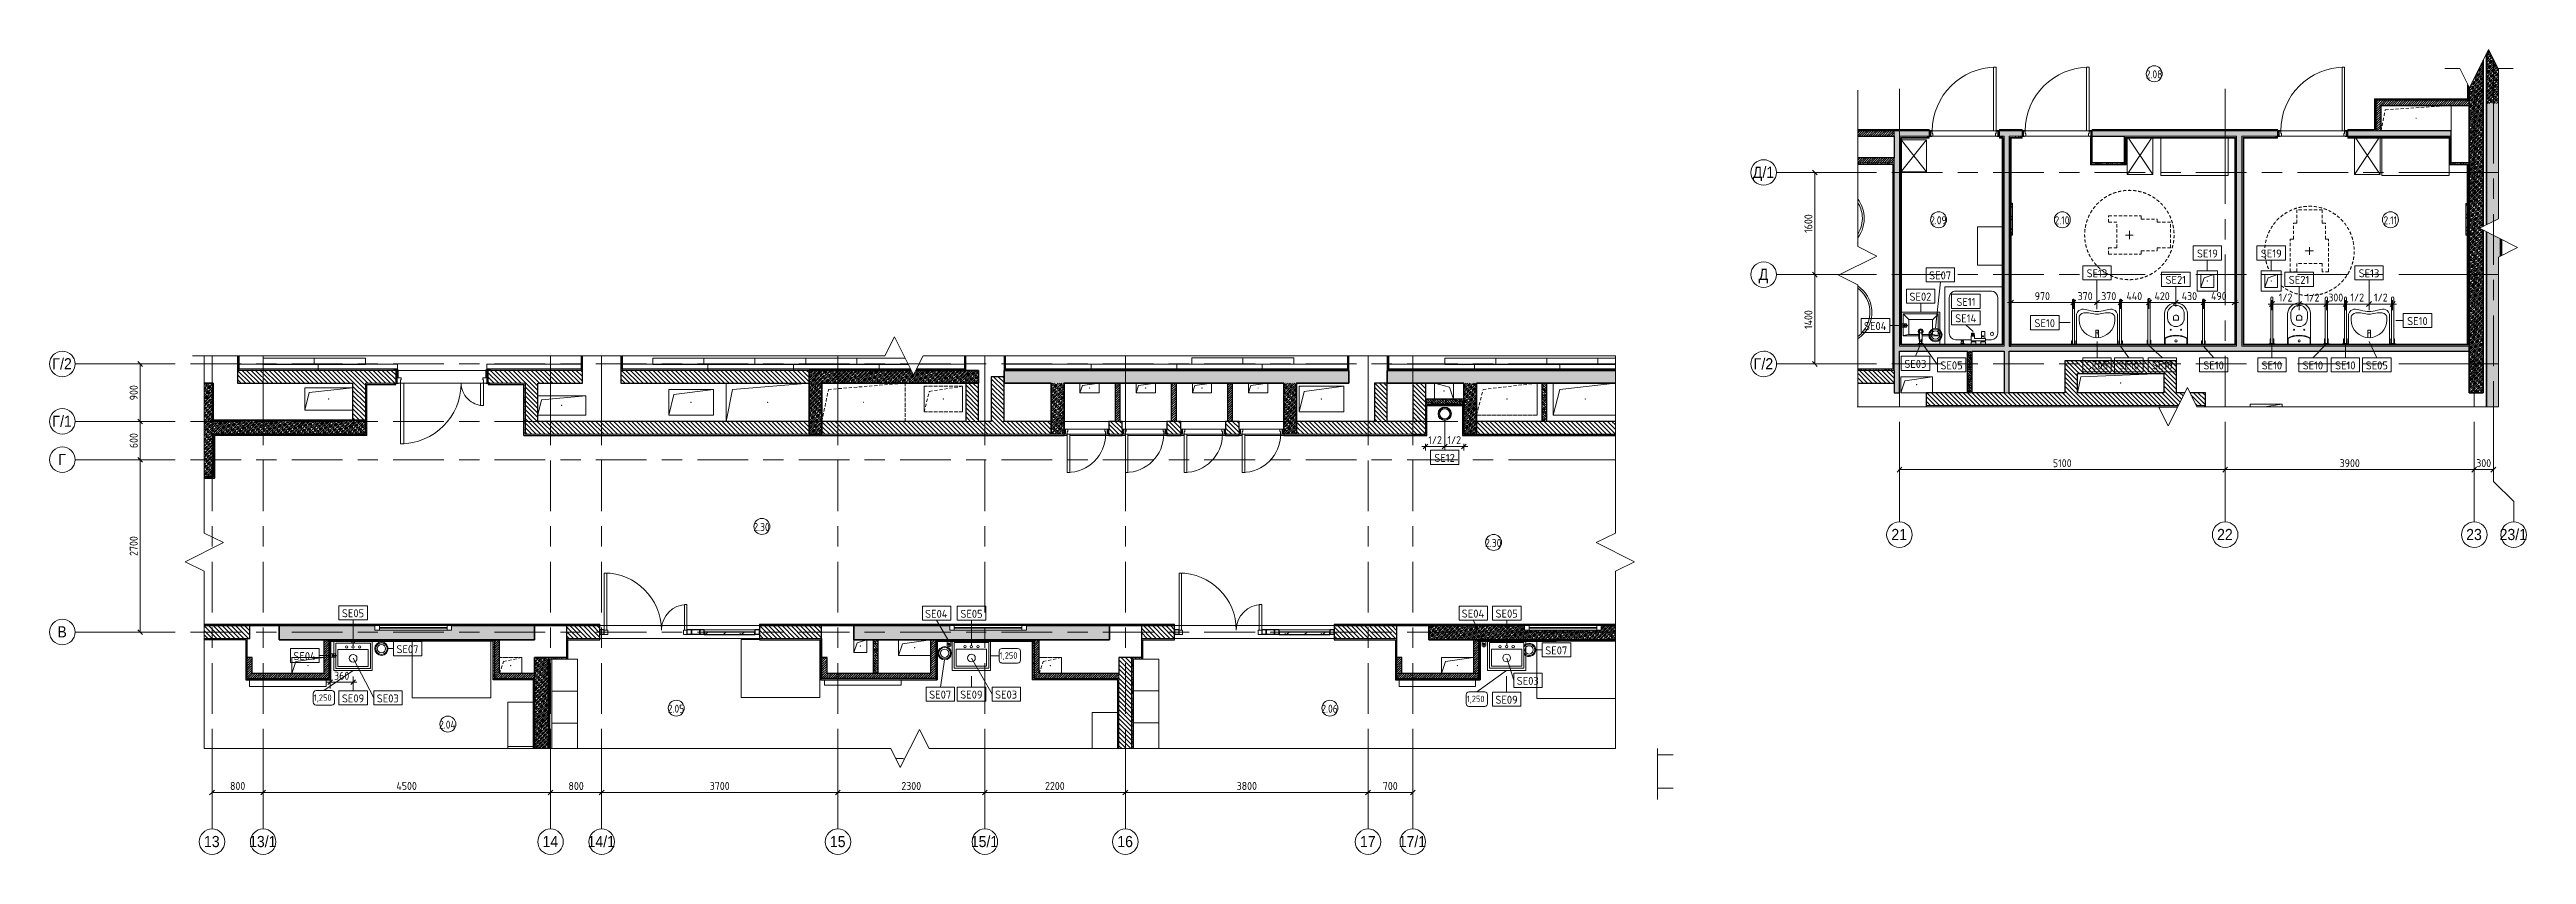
# Model space of a CAD drawing. Header units: millimetres. Extents: x 39815 to 261742, y -8553 to 29000.
# Drawn here: x 39815 to 78597, y 4315 to 16926 of the extents above; entities that cross this region are included whole.
import ezdxf

# ---------------------------------------------------------------- set-up
doc = ezdxf.new("R2010")
doc.units = ezdxf.units.MM
doc.linetypes.add('200_ШТРИХ__ш1_п0_6_', pattern=[80, 50, -30])
doc.linetypes.add('Осевая', pattern=[1587.5, 317.5, -238.125, 793.75, -238.125])
for name, color, linetype, lineweight, true_color in [('0-1', 7, 'Continuous', 9, 0x4994b4), ('A-DETL-GENF-1', 7, 'Continuous', 9, 0x4994b4), ('A-GENM-1', 7, 'Continuous', 9, 0x4994b4), ('A-WALL-1', 7, 'Continuous', 25, 0x3c3c3c), ('A-WALL-3', 7, 'Continuous', 35, 0x3c3c3c), ('A-WALL-FNSH-1', 7, 'Continuous', 15, 0x3c3c3c), ('I-FURN-3', 7, 'Continuous', 9, 0xffffff), ('P-SANR-FIXT-1', 7, 'Continuous', 15, 0x4994b4), ('P-SANR-FIXT-2', 7, 'Continuous', 9, 0x4994b4)]:
    doc.layers.add(name, color=color, linetype=linetype, lineweight=lineweight, true_color=true_color)
for name, color, linetype, lineweight in [('A-ANNO-DIMS', 7, 'Continuous', 9), ('A-ANNO-DIMS-50', 7, 'Continuous', 9), ('A-AREA-IDEN', 7, 'Continuous', 9), ('A-DETL-GENF', 7, 'Continuous', 9), ('A-DETL-MBND', 7, '200_ШТРИХ__ш1_п0_6_', 9), ('A-DOOR', 7, 'Continuous', 9), ('A-DOOR-1', 7, 'Continuous', 15), ('A-DOOR-FRAM', 7, 'Continuous', 15), ('A-DOOR-FRAM-1', 7, 'Continuous', 9), ('A-GENM', 7, 'Continuous', 9), ('A-GLAZ', 7, 'Continuous', 9), ('A-GLAZ-1', 7, 'Continuous', 15), ('A-GLAZ-CURT', 7, 'Continuous', 9), ('A-GLAZ-CURT-1', 7, 'Continuous', 25), ('A-GLAZ-CWMG', 7, 'Continuous', 9), ('A-GLAZ-CWMG-1', 7, 'Continuous', 25), ('A-WALL-2', 7, 'Continuous', 9), ('I-FURN', 7, 'Continuous', 9), ('I-FURN-1', 7, '200_ШТРИХ__ш1_п0_6_', 15), ('I-FURN-2', 7, '200_ШТРИХ__ш1_п0_6_', 9), ('I-FURN-IDEN', 7, 'Continuous', 9), ('I-WALL', 7, 'Continuous', 9), ('P-SANR-FIXT-IDEN', 7, 'Continuous', 9), ('Оси', 7, 'Continuous', 9), ('Оси-1', 7, 'Continuous', 20), ('Оси-2', 7, 'Осевая', 9)]:
    doc.layers.add(name, color=color, linetype=linetype, lineweight=lineweight)
doc.styles.add('Arial', font='arial.ttf', dxfattribs={"width": 0.9, "height": 175})
doc.styles.add('GOST Common', font='GOST_Common.ttf', dxfattribs={"height": 125})
doc.styles.add('GOST Common_1', font='GOST_Common.ttf', dxfattribs={"height": 100})
doc.styles.add('GOST Common_2', font='GOST_Common.ttf', dxfattribs={"width": 0.9, "height": 125})
doc.styles.add('ISOCPEUR', font='isocpeur.ttf', dxfattribs={"width": 0.9, "height": 125})
doc.dimstyles.new('ISO-2_5_0_9К_БОЛЬШОЙ', dxfattribs={"dimscale": 304.8, "dimtxt": 124.497647, "dimasz": 0.246063, "dimexe": 0.19685, "dimexo": 0.492126, "dimgap": 0, "dimtad": 1, "dimdec": 0, "dimrnd": 10, "dimzin": 0, "dimdsep": 46, "dimtxsty": 'ISOCPEUR', "dimblk1": 'OBLIQUE', "dimblk2": 'OBLIQUE', "dimsah": 1, "dimcen": 0.09, "dimdle": 0.19685, "dimazin": 0, "dimtfac": 1, "dimtdec": 4, "dimtix": 1, "dimtmove": 0, "dimatfit": 3, "dimfxl": 1, "dimtvp": 1, "dimtolj": 1, "dimtzin": 0, "dimarcsym": 2})
pattern_1 = [(45, (0, 0), (-17.67767, 17.67767), [])]
pattern_2 = [(135, (0, 0), (-35.35534, -35.35534), [])]
pattern_3 = [(45, (0, 0), (-28.51196, 28.51196), []), (45, (28.51, 0), (-28.51196, 28.51196), [50.403, -10.081, 1.676, -8.404])]
pattern_4 = [(135, (0, 0), (-37.717076, -37.717076), [53.34, -8.89, 1.778, -8.89]), (135, (0, 37.694), (-37.717076, -37.717076), []), (50, (0, 0), (63.763904, -5.57885), [6.667, -73.342]), (355, (0, 0), (-12.334876, 66.869514), [5.334, -58.674]), (100.451, (5.314, -0.465), (51.43036, 61.29098), [5.667, -62.332]), (46.184, (0, 17.78), (94.87722, -14.71484), [10.001, -110.014]), (96.636, (7.91, 16.55), (83.09115, 86.5993), [8.5, -93.497]), (351.184, (0, 17.78), (83.09204, 86.59928), [8.001, -88.011]), (21, (8.89, 13.335), (53.064487, -35.792726), [6.667, -73.342]), (326, (8.89, 13.335), (21.63066, 64.46546), [5.334, -58.674]), (71.451, (13.31, 10.35), (74.69646, 28.67237), [5.667, -62.332]), (37.5, (0, 0), (1.080413, 29.594271), [1.676, -56.286, 1.676, -57.887, -58.896]), (37.5, (0, 0), (1.080413, 29.594271), [-117.526, 1.676, -57.22]), (7.5, (0, 0), (23.386368, 35.063507), [1.676, -32.283, 1.676, -54.953, -22.447]), (7.5, (0, 0), (23.386368, 35.063507), [-90.589, 1.676, -20.771]), (327.5, (-19.825, 0), (47.456567, -2.005468), [1.676, -20.549, 1.676, -67.666, -92.011]), (327.5, (-19.825, 0), (47.456567, -2.005468), [-91.567, 1.676, -90.335]), (317.5, (-28.715, 0), (51.844948, 8.89904), [1.676, -27.216, 1.676, -44.374, -65.341]), (317.5, (-28.715, 0), (51.844948, 8.89904), [-74.943, 1.676, -63.665])]
pattern_5 = [(0, (0, 0), (60.96, 15.24), [5.029, -40.691, 5.029, -40.691, -243.84]), (0, (0, 0), (60.96, 15.24), [-91.44, 5.029, -86.411, 5.029, -40.691, -106.68]), (0, (0, 0), (60.96, 15.24), [-228.6, 5.029, -25.451, 5.029, -71.171]), (120, (22.86, 7.62), (-43.678227, 45.1729086), [5.029, -40.691, 5.029, -40.691, -243.84]), (120, (22.86, 7.62), (-43.678227, 45.1729086), [-91.44, 5.029, -86.411, 5.029, -40.691, -106.68]), (120, (22.86, 7.62), (-43.678227, 45.1729086), [-228.6, 5.029, -25.451, 5.029, -71.171]), (240, (30.48, 38.1), (-17.281773, -60.4129086), [5.029, -40.691, 5.029, -40.691, -243.84]), (240, (30.48, 38.1), (-17.281773, -60.4129086), [-91.44, 5.029, -86.411, 5.029, -40.691, -106.68]), (240, (30.48, 38.1), (-17.281773, -60.4129086), [-228.6, 5.029, -25.451, 5.029, -71.171])]
pattern_6 = [(45, (-6780.206, 0), (-28.51196, 28.51196), []), (45, (-6751.694, 0), (-28.51196, 28.51196), [50.403, -10.081, 1.676, -8.404])]
pattern_7 = [(135, (-6780.206, 0), (-35.35534, -35.35534), [])]
pattern_8 = [(135, (-6780.206, 0), (-37.717076, -37.717076), [53.34, -8.89, 1.778, -8.89]), (135, (-6780.206, 37.694), (-37.717076, -37.717076), []), (50, (-6780.206, 0), (63.763904, -5.57885), [6.667, -73.342]), (355, (-6780.206, 0), (-12.334876, 66.869514), [5.334, -58.674]), (100.451, (-6774.89, -0.465), (51.43036, 61.29098), [5.667, -62.332]), (46.184, (-6780.206, 17.78), (94.87722, -14.714836), [10.001, -110.014]), (96.636, (-6772.3, 16.55), (83.09115, 86.59931), [8.5, -93.497]), (351.184, (-6780.21, 17.78), (83.09204, 86.59928), [8.001, -88.011]), (21, (-6771.316, 13.335), (53.064487, -35.792726), [6.667, -73.342]), (326, (-6771.316, 13.335), (21.63066, 64.46546), [5.334, -58.674]), (71.451, (-6766.894, 10.35), (74.69646, 28.672367), [5.667, -62.332]), (37.5, (-6780.206, 0), (1.080413, 29.594271), [1.676, -56.286, 1.676, -57.887, -58.896]), (37.5, (-6780.206, 0), (1.080413, 29.594271), [-117.526, 1.676, -57.22]), (7.5, (-6780.206, 0), (23.386368, 35.063507), [1.676, -32.283, 1.676, -54.953, -22.447]), (7.5, (-6780.206, 0), (23.386368, 35.063507), [-90.589, 1.676, -20.771]), (327.5, (-6800.03, 0), (47.456567, -2.0054684), [1.676, -20.549, 1.676, -67.666, -92.011]), (327.5, (-6800.03, 0), (47.456567, -2.0054684), [-91.567, 1.676, -90.335]), (317.5, (-6808.92, 0), (51.844948, 8.89904), [1.676, -27.216, 1.676, -44.374, -65.341]), (317.5, (-6808.92, 0), (51.844948, 8.89904), [-74.943, 1.676, -63.665])]
pattern_9 = [(135, (1751.41, 104.685), (-14.14214, -14.14214), []), (225, (1751.41, 104.685), (14.14214, -14.14214), [])]
pattern_10 = [(45, (-371.384, 104.685), (-14.1421, 14.1421), []), (135, (-371.384, 104.685), (-14.1421, -14.1421), [])]
pattern_11 = [(45, (-6780.206, 0), (-17.6776695, 17.6776695), [])]
pattern_12 = [(45, (50, 50), (-200, 0), [141.42, -141.42]), (45, (100, 50), (-200, 0), [70.71, -212.13]), (45, (50, 100), (-200, 0), [70.71, -212.13])]
pattern_13 = [(0, (-6780.206, 0), (60.96, 15.24), [5.029, -40.691, 5.029, -40.691, -243.84]), (0, (-6780.206, 0), (60.96, 15.24), [-91.44, 5.029, -86.411, 5.029, -40.691, -106.68]), (0, (-6780.206, 0), (60.96, 15.24), [-228.6, 5.029, -25.451, 5.029, -71.171]), (120, (-6757.346, 7.62), (-43.6782272, 45.1729086), [5.029, -40.691, 5.029, -40.691, -243.84]), (120, (-6757.346, 7.62), (-43.6782272, 45.1729086), [-91.44, 5.029, -86.411, 5.029, -40.691, -106.68]), (120, (-6757.346, 7.62), (-43.6782272, 45.1729086), [-228.6, 5.029, -25.451, 5.029, -71.171]), (240, (-6749.726, 38.1), (-17.2817728, -60.4129086), [5.029, -40.691, 5.029, -40.691, -243.84]), (240, (-6749.726, 38.1), (-17.2817728, -60.4129086), [-91.44, 5.029, -86.411, 5.029, -40.691, -106.68]), (240, (-6749.726, 38.1), (-17.2817728, -60.4129086), [-228.6, 5.029, -25.451, 5.029, -71.171])]

msp = doc.modelspace()

# ---------------------------------------------------------------- texts
at = {"layer": 'A-AREA-IDEN', "char_height": 125, "attachment_point": 1, "style": 'GOST Common_2'}
for s, insert, width in [('2.08', (72636.4, 16599.9), 331.899), ('2.09', (69260.3, 14313.3), 331.899), ('2.10', (71209.1, 14313.3), 303.038), ('2.11', (76359.2, 14313.3), 274.177), ('2.30', (50836.1, 9508.2), 331.899), ('2.30', (62293, 9258.2), 331.899), ('2.05', (49495.2, 6661.6), 331.899), ('2.06', (59728.8, 6661.6), 331.899), ('2.04', (45914.8, 6411.6), 342.721)]:
    msp.add_mtext(s, dxfattribs=dict(at, insert=insert, width=width))
at = {"layer": 'I-FURN-IDEN', "char_height": 100, "width": 368.776, "attachment_point": 1, "style": 'GOST Common_1'}
for insert in [(54691.3, 7482.5), (43951.8, 6822.5), (62003.8, 6801.8)]:
    msp.add_mtext('1,250', dxfattribs=dict(at, insert=insert))
at = {"layer": 'P-SANR-FIXT-IDEN', "char_height": 125, "attachment_point": 1, "style": 'GOST Common'}
for s, insert, width in [('SE19', (73438.1, 13792.4), 412.869), ('SE19', (74438.1, 13792.4), 412.869), ('SE07', (69244.6, 13449.9), 444.937), ('SE13', (71710.5, 13482.5), 412.869), ('SE21', (72946.2, 13379.8), 412.869), ('SE21', (74875.8, 13379.8), 412.869), ('SE13', (75970, 13482.5), 412.869), ('SE02', (68937.4, 13116.2), 444.937), ('SE11', (69671.4, 13034.4), 380.802), ('SE04', (68225.1, 12656.3), 456.962), ('SE14', (69653.2, 12777.5), 424.894), ('SE10', (70894.7, 12701), 412.869), ('SE10', (76729.5, 12733.8), 412.869), ('SE03', (68856, 12063.3), 444.937), ('SE05', (69421.5, 12039.8), 444.937), ('SE05', (71697.8, 12039.8), 444.937), ('SE10', (72209.4, 12039.8), 412.869), ('SE10', (72733.9, 12039.8), 412.869), ('SE10', (73537.6, 12039.8), 412.869), ('SE10', (74450.2, 12039.8), 412.869), ('SE10', (75092.1, 12039.8), 412.869), ('SE10', (75600, 12039.8), 412.869), ('SE05', (76080.1, 12039.8), 444.937), ('SE12', (61497.6, 10590.5), 412.869), ('SE05', (44393, 8156.5), 444.937), ('SE04', (53524.3, 8148.2), 456.962), ('SE05', (54076.3, 8148.2), 444.937), ('SE04', (61927.1, 8151.1), 456.962), ('SE05', (62456.3, 8151.1), 444.937), ('SE04', (43633, 7485.3), 456.962), ('SE07', (45246.9, 7593.8), 444.937), ('SE07', (63234.2, 7574.8), 444.937), ('SE03', (62787.6, 7097.8), 444.937), ('SE09', (44392.7, 6822.8), 444.937), ('SE03', (44938.4, 6822.8), 444.937), ('SE07', (53588.4, 6882.3), 444.937), ('SE09', (54074.1, 6882.3), 444.937), ('SE03', (54619.6, 6882.3), 444.937), ('SE09', (62453.5, 6802.1), 444.937)]:
    msp.add_mtext(s, dxfattribs=dict(at, insert=insert, width=width))
at = {"layer": 'Оси', "char_height": 175, "attachment_point": 1, "style": 'Arial'}
for s, insert, width in [('\\fArial|b0|i0|c204|p34|;\\W.9;Д', (66482.8, 15090.5), 183.987), ('/1', (66634.6, 15090.5), 227.278), ('\\fArial|b0|i0|c204|p34|;\\W.9;Д', (66576.6, 13490.5), 183.987), ('\\fArial|b0|i0|c204|p34|;\\W.9;Г', (39858.7, 12090.5), 147.911), ('/2', (39980.7, 12090.5), 227.278), ('\\fArial|b0|i0|c204|p34|;\\W.9;Г', (66497.6, 12090.5), 147.911), ('/2', (66619.6, 12090.5), 227.278), ('\\fArial|b0|i0|c204|p34|;\\W.9;Г', (39858.7, 11190.5), 147.911), ('/1', (39980.7, 11190.5), 227.278), ('\\fArial|b0|i0|c204|p34|;\\W.9;Г', (39952.5, 10590.5), 147.911), ('21', (68653.5, 9415.7), 303.038), ('22', (73753.5, 9415.7), 303.038), ('23', (77653.5, 9415.7), 303.038), ('23/1', (78177.2, 9415.7), 530.316), ('\\fArial|b0|i0|c204|p34|;\\W.9;В', (39939, 7890.5), 180.38), ('13', (42233.7, 4605.5), 303.038), ('13/1', (42939.9, 4605.5), 530.316), ('14', (47533.7, 4605.5), 303.038), ('14/1', (48239.9, 4605.5), 530.316), ('15', (52033.7, 4605.5), 303.038), ('15/1', (54239.9, 4605.5), 530.316), ('16', (56533.7, 4605.5), 303.038), ('17', (60333.7, 4605.5), 303.038), ('17/1', (60939.9, 4605.5), 530.316)]:
    msp.add_mtext(s, dxfattribs=dict(at, insert=insert, width=width))

# ---------------------------------------------------------------- blocks, each defined once
blk = doc.blocks.new('110_Дверь_СКБ_2Ст - Д-6_л__ ДОО_Дв_1450x2100h_Дверь из раздевальной в коридор-25835678-Фрагмент 2_8')
at = {"layer": 'A-DOOR'}
h = blk.add_hatch(dxfattribs=at)
h.set_pattern_fill('FP_4', color=256, style=0, pattern_type=2)
h.set_pattern_definition([(135, (1576.41, 164.685), (-14.14214, -14.14214), []), (225, (1576.41, 164.685), (14.14214, -14.14214), [])])
h.paths.add_polyline_path([(737.5, 100), (712.5, 100), (712.5, -100), (737.5, -100)])
at = {"layer": 'A-DOOR-FRAM-1'}
h = blk.add_hatch(dxfattribs=at)
h.set_pattern_fill('FP_5', color=256, style=0, pattern_type=2)
h.set_pattern_definition([(45, (-546.384, 164.685), (-14.1421, 14.1421), []), (135, (-546.384, 164.685), (-14.1421, -14.1421), [])])
h.paths.add_polyline_path([(-712.5, 100), (-712.5, -100), (-687.5, -100), (-687.5, 100)])
at = {"layer": 'A-DOOR'}
for centre, radius, start, end in [((662.5, 100), 950, 90, 180), ((-637.5, 100), 350, 360, 90)]:
    blk.add_arc(centre, radius, start, end, dxfattribs=at)
at = {"layer": 'A-DOOR-1'}
for p, q in [((662.5, 1050), (612.5, 1050)), ((612.5, 1050), (612.5, 100)), ((662.5, 100), (662.5, 1050)), ((-637.5, 450), (-637.5, 100)), ((-587.5, 450), (-637.5, 450)), ((-587.5, 100), (-587.5, 450)), ((-637.5, 100), (-587.5, 100)), ((612.5, 100), (662.5, 100))]:
    blk.add_line(p, q, dxfattribs=at)
at = {"layer": 'A-DOOR-FRAM'}
for p, q in [((-672.5, 108), (-742.5, 108)), ((-742.5, 108), (-742.5, 100)), ((-742.5, 100), (-672.5, 100)), ((-687.5, 100), (-712.5, 100)), ((-712.5, 100), (-712.5, -100)), ((-637.5, 100), (-687.5, 100)), ((-687.5, 100), (-687.5, 20)), ((-687.5, -100), (-687.5, 100)), ((-687.5, 20), (-627.5, 20)), ((-672.5, 20), (-687.5, 20)), ((-687.5, 20), (-687.5, -100)), ((-672.5, 100), (-672.5, 108)), ((-672.5, -100), (-672.5, 20)), ((-637.5, 50), (-637.5, 100)), ((-627.5, 50), (-637.5, 50)), ((-627.5, 20), (-627.5, 50)), ((662.5, 50), (652.5, 50)), ((652.5, 50), (652.5, 20)), ((652.5, 20), (712.5, 20)), ((662.5, 100), (662.5, 50)), ((712.5, 100), (662.5, 100)), ((767.5, 108), (697.5, 108)), ((697.5, 108), (697.5, 100)), ((697.5, 100), (767.5, 100)), ((712.5, 20), (697.5, 20)), ((697.5, 20), (697.5, -100)), ((712.5, 20), (712.5, 100)), ((737.5, 100), (712.5, 100)), ((712.5, 100), (712.5, -100)), ((712.5, -100), (712.5, 20)), ((737.5, -100), (737.5, 100)), ((767.5, 100), (767.5, 108)), ((-672.5, -100), (-742.5, -100)), ((-742.5, -100), (-742.5, -108)), ((-742.5, -108), (-672.5, -108)), ((-712.5, -100), (-687.5, -100)), ((-687.5, -100), (-672.5, -100)), ((-672.5, -108), (-672.5, -100)), ((697.5, -100), (712.5, -100)), ((767.5, -100), (697.5, -100)), ((697.5, -100), (697.5, -108)), ((697.5, -108), (767.5, -108)), ((712.5, -100), (737.5, -100)), ((767.5, -108), (767.5, -100))]:
    blk.add_line(p, q, dxfattribs=at)
blk = doc.blocks.new('GM_Отверстие прямоугольное _в плите_ - Отверстие-21619835-Фрагмент 2_8')
at = {"layer": 'A-GENM'}
for p, q in [((-125, 150), (125, 150)), ((125, 150), (-125, 150)), ((-125, -150), (-62.5, 87.5)), ((-62.5, 87.5), (125, 150)), ((125, -150), (-125, -150)), ((-125, -150), (125, -150))]:
    blk.add_line(p, q, dxfattribs=at)
for start, end in [(360, 180), (180, 360)]:
    blk.add_arc((0, 0), 2.5, start, end, dxfattribs=at)
blk = doc.blocks.new('110_Дверь_СКБ_1Ст - д-18 700x2100h_Технический шкаф ЭОМ и СС-23257539-Фрагмент 2_8')
at = {"layer": 'A-DOOR'}
h = blk.add_hatch(dxfattribs=at)
h.set_pattern_fill('FP_7', color=256, style=0, pattern_type=2)
h.set_pattern_definition([(135, (1951.41, 164.685), (-14.14214, -14.14214), []), (225, (1951.41, 164.685), (14.14214, -14.14214), [])])
h.paths.add_polyline_path([(362.5, 100), (337.5, 100), (337.5, 20), (362.5, 20)])
at = {"layer": 'A-DOOR-FRAM-1'}
h = blk.add_hatch(dxfattribs=at)
h.set_pattern_fill('FP_8', color=256, style=0, pattern_type=2)
h.set_pattern_definition([(45, (-171.384, 164.685), (-14.1421, 14.1421), []), (135, (-171.384, 164.685), (-14.1421, -14.1421), [])])
h.paths.add_polyline_path([(-337.5, 100), (-337.5, 20), (-312.5, 20), (-312.5, 100)])
at = {"layer": 'A-DOOR'}
blk.add_arc((312.5, 100), 600, 90, 180, dxfattribs=at)
at = {"layer": 'A-DOOR-1'}
for p, q in [((312.5, 700), (272.5, 700)), ((272.5, 700), (272.5, 100)), ((312.5, 100), (312.5, 700)), ((272.5, 100), (312.5, 100))]:
    blk.add_line(p, q, dxfattribs=at)
at = {"layer": 'A-DOOR-FRAM'}
for p, q in [((-312.5, 100), (-337.5, 100)), ((-337.5, 100), (-337.5, 20)), ((-337.5, 20), (-312.5, 20)), ((-287.5, 100), (-312.5, 100)), ((-312.5, 100), (-312.5, 20)), ((-312.5, 20), (-312.5, 100)), ((-312.5, 20), (-277.5, 20)), ((-287.5, 60), (-287.5, 100)), ((-277.5, 60), (-287.5, 60)), ((-277.5, 20), (-277.5, 60)), ((312.5, 60), (302.5, 60)), ((302.5, 60), (302.5, 20)), ((302.5, 20), (337.5, 20)), ((312.5, 100), (312.5, 60)), ((337.5, 100), (312.5, 100)), ((337.5, 20), (337.5, 100)), ((362.5, 100), (337.5, 100)), ((337.5, 100), (337.5, 20)), ((337.5, 20), (362.5, 20)), ((362.5, 20), (362.5, 100))]:
    blk.add_line(p, q, dxfattribs=at)
at = {"layer": 'A-DOOR-FRAM-1'}
for p, q in [((-287.5, 100), (272.5, 100)), ((302.5, 20), (-277.5, 20))]:
    blk.add_line(p, q, dxfattribs=at)
blk = doc.blocks.new('GM_Отверстие прямоугольное _в плите_ - Отверстие-21620300-Фрагмент 2_8')
at = {"layer": 'A-GENM'}
for p, q in [((-150, -75), (-150, 75)), ((-150, 75), (-150, -75)), ((-150, -75), (-112.5, 37.5)), ((-112.5, 37.5), (150, 75)), ((150, 75), (150, -75)), ((150, -75), (150, 75)), ((150, -75), (-150, -75)), ((-150, -75), (150, -75))]:
    blk.add_line(p, q, dxfattribs=at)
for start, end in [(360, 180), (180, 360)]:
    blk.add_arc((0, 0), 2.5, start, end, dxfattribs=at)
blk = doc.blocks.new('GM_Отверстие прямоугольное _в плите_ - Отверстие-21981729-Фрагмент 2_8')
at = {"layer": 'A-GENM'}
for p, q in [((-375, -175), (-375, 175)), ((-375, 175), (375, 175)), ((375, 175), (-375, 175)), ((-375, 175), (-375, -175)), ((-375, -175), (-305, 105)), ((-305, 105), (375, 175)), ((375, -175), (-375, -175)), ((-375, -175), (375, -175))]:
    blk.add_line(p, q, dxfattribs=at)
for start, end in [(360, 180), (180, 360)]:
    blk.add_arc((0, 0), 2.5, start, end, dxfattribs=at)
blk = doc.blocks.new('GM_Отверстие прямоугольное _в плите_ - Отверстие-21981840-Фрагмент 2_8')
at = {"layer": 'A-GENM'}
for p, q in [((-374, 150), (375, 150)), ((375, 150), (-374, 150)), ((-374, -147), (-315, 90)), ((-315, 90), (375, 150)), ((375, 150), (375, -150)), ((375, -150), (375, 150)), ((375, -150), (-374, -150)), ((-374, -150), (375, -150))]:
    blk.add_line(p, q, dxfattribs=at)
for start, end in [(360, 180), (180, 360)]:
    blk.add_arc((0, 0), 2.5, start, end, dxfattribs=at)
blk = doc.blocks.new('GM_Отверстие прямоугольное _в плите_ - Отверстие-21982021-Фрагмент 2_8')
at = {"layer": 'A-GENM'}
for p, q in [((-350, -200), (-350, 200)), ((-350, 200), (350, 200)), ((350, 200), (-350, 200)), ((-350, 200), (-350, -200)), ((-350, -200), (-270, 120)), ((-270, 120), (350, 200)), ((350, 200), (350, -200)), ((350, -200), (350, 200)), ((350, -200), (-350, -200)), ((-350, -200), (350, -200))]:
    blk.add_line(p, q, dxfattribs=at)
for start, end in [(360, 180), (180, 360)]:
    blk.add_arc((0, 0), 2.5, start, end, dxfattribs=at)
blk = doc.blocks.new('GM_Отверстие прямоугольное _в плите_ - Отверстие-21982256-Фрагмент 2_8')
at = {"layer": 'A-GENM'}
for p, q in [((-650, -300), (-650, 300)), ((-650, 300), (-650, -300)), ((-650, -300), (-550, 200)), ((-550, 200), (650, 300))]:
    blk.add_line(p, q, dxfattribs=at)
for start, end in [(360, 180), (180, 360)]:
    blk.add_arc((0, 0), 2.5, start, end, dxfattribs=at)
blk = doc.blocks.new('GM_Отверстие прямоугольное _в плите_ - Отверстие-V1-Фрагмент 2_8')
at = {"layer": 'A-DETL-MBND'}
for p, q in [((-650, -300), (-550, 200)), ((-550, 200), (650, 300)), ((650, 300), (650, -300)), ((650, -300), (650, 300))]:
    blk.add_line(p, q, dxfattribs=at)
for start, end in [(360, 180), (180, 360)]:
    blk.add_arc((0, 0), 2.5, start, end, dxfattribs=at)
blk = doc.blocks.new('GM_Отверстие прямоугольное _в плите_ - Отверстие-21982323-Фрагмент 2_8')
at = {"layer": 'A-DETL-MBND'}
for p, q in [((-300, -200), (-300, 200)), ((-300, 200), (300, 200)), ((300, 200), (-300, 200)), ((-300, 200), (-300, -200)), ((-300, -200), (-220, 120)), ((-220, 120), (300, 200)), ((300, 200), (300, -200)), ((300, -200), (300, 200)), ((300, -200), (-300, -200)), ((-300, -200), (300, -200))]:
    blk.add_line(p, q, dxfattribs=at)
for start, end in [(360, 180), (180, 360)]:
    blk.add_arc((0, 0), 2.5, start, end, dxfattribs=at)
blk = doc.blocks.new('GM_Отверстие прямоугольное _в плите_ - Отверстие-21982709-Фрагмент 2_8')
at = {"layer": 'A-DETL-MBND'}
for p, q in [((-475, -250), (-375, 150)), ((-375, 150), (475, 250)), ((475, 250), (475, -250)), ((475, -250), (475, 250)), ((475, -250), (-475, -250)), ((-475, -250), (475, -250))]:
    blk.add_line(p, q, dxfattribs=at)
for start, end in [(360, 180), (180, 360)]:
    blk.add_arc((0, 0), 2.5, start, end, dxfattribs=at)
blk = doc.blocks.new('GM_Отверстие прямоугольное _в плите_ - Отверстие-21980457-Фрагмент 2_8')
at = {"layer": 'A-GENM'}
for p, q in [((-500, -250), (-500, 250)), ((-500, 250), (-500, -250)), ((-500, -250), (-400, 150)), ((-400, 150), (474, 247)), ((474, -250), (-500, -250)), ((-500, -250), (474, -250))]:
    blk.add_line(p, q, dxfattribs=at)
for start, end in [(360, 180), (180, 360)]:
    blk.add_arc((0, 0), 2.5, start, end, dxfattribs=at)
blk = doc.blocks.new('GM_Отверстие прямоугольное _в плите_ - Отверстие-21981336-Фрагмент 2_8')
at = {"layer": 'A-DETL-MBND'}
for p, q in [((-175, 125), (175, 125)), ((175, 125), (-175, 125)), ((-175, -125), (-112.5, 62.5)), ((-112.5, 62.5), (175, 125)), ((175, 125), (175, -125)), ((175, -125), (175, 125))]:
    blk.add_line(p, q, dxfattribs=at)
for start, end in [(360, 180), (180, 360)]:
    blk.add_arc((0, 0), 2.5, start, end, dxfattribs=at)
blk = doc.blocks.new('GM_Отверстие прямоугольное _в плите_ - Отверстие-21608348-Фрагмент 2_8')
at = {"layer": 'A-GENM'}
for p, q in [((-250, -125), (-250, 125)), ((-250, 125), (250, 125)), ((250, 125), (-250, 125)), ((-250, 125), (-250, -125)), ((-250, -125), (-187, 62)), ((-187, 62), (250, 125))]:
    blk.add_line(p, q, dxfattribs=at)
for start, end in [(360, 180), (180, 360)]:
    blk.add_arc((0, 0), 2.5, start, end, dxfattribs=at)
blk = doc.blocks.new('GM_Отверстие прямоугольное _в плите_ - Отверстие-V2-Фрагмент 2_8')
at = {"layer": 'A-GENM'}
for p, q in [((-250, -125), (-250, 125)), ((-250, 125), (-250, -125)), ((-250, -125), (-187, 62)), ((-187, 62), (250, 125)), ((250, -125), (-250, -125)), ((-250, -125), (250, -125))]:
    blk.add_line(p, q, dxfattribs=at)
for start, end in [(360, 180), (180, 360)]:
    blk.add_arc((0, 0), 2.5, start, end, dxfattribs=at)
blk = doc.blocks.new('GM_Отверстие прямоугольное _в плите_ - Отверстие-21604341-Фрагмент 2_8')
at = {"layer": 'A-GENM'}
for p, q in [((-100, -100), (-100, 100)), ((-100, 100), (-100, -100)), ((-100, -100), (-50, 50)), ((-50, 50), (100, 100)), ((100, 100), (100, -100)), ((100, -100), (100, 100)), ((100, -100), (-100, -100)), ((-100, -100), (100, -100))]:
    blk.add_line(p, q, dxfattribs=at)
for start, end in [(360, 180), (180, 360)]:
    blk.add_arc((0, 0), 2.5, start, end, dxfattribs=at)
blk = doc.blocks.new('120_Окно_СКБ_1Ст - 120_Окно_СКБ_1Ст 400х1200 EI30-24228621-Фрагмент 2_8')
at = {"layer": 'A-GLAZ'}
for p, q in [((600, 110), (-600, 110)), ((-600, 40), (600, 40)), ((530, 80), (-530, 80)), ((530, 70), (-530, 70))]:
    blk.add_line(p, q, dxfattribs=at)
at = {"layer": 'A-GLAZ-1'}
for p, q in [((-600, 40), (-600, 110)), ((-600, 110), (-530, 110)), ((-530, 40), (-600, 40)), ((-530, 110), (-530, 40)), ((530, 40), (530, 110)), ((530, 110), (600, 110)), ((600, 40), (530, 40)), ((600, 110), (600, 40))]:
    blk.add_line(p, q, dxfattribs=at)
blk = doc.blocks.new('Стол базовый прямоугольный - 1_290-25520344-Фрагмент 2_8')
at = {"layer": 'I-FURN'}
for p, q in [((-618, 436), (-618, -455)), ((617, -455), (617, 436)), ((-618, -455), (617, -455))]:
    blk.add_line(p, q, dxfattribs=at)
blk = doc.blocks.new('Мойка кухонная - Раковина Roca Victoria-N Unik 600х460 мм-30768662-Фрагмент 2_8')
at = {"layer": 'P-SANR-FIXT-2'}
for p, q in [((270, 0), (-270, 0)), ((-270, 0), (-270, -194)), ((-270, -200), (-270, -400)), ((236, -102), (-237, -102)), ((-237, -102), (-237, -366)), ((-237, -366), (236, -366)), ((236, -366), (236, -102)), ((270, -400), (270, 0)), ((-270, -400), (270, -400))]:
    blk.add_line(p, q, dxfattribs=at)
for centre, radius, start, end in [((-102, -62), 19, 90, 180), ((-102, -62), 19, 180, 270), ((-102, -62), 19, 360, 90), ((-102, -62), 19.1, 270, 360), ((0, -241), 60.5, 360, 180), ((0, -241), 60.5, 180, 360), ((0, -62), 19, 360, 180), ((0, -62), 19, 180, 360), ((102, -62), 19.1, 360, 180), ((102, -62), 19.1, 180, 360)]:
    blk.add_arc(centre, radius, start, end, dxfattribs=at)
blk = doc.blocks.new('Мойка кухонная - Раковина Roca Victoria-N Unik 600х460 мм-V3-Фрагмент 2_8')
at = {"layer": 'P-SANR-FIXT-2'}
for p, q in [((270, 0), (-270, 0)), ((-270, 0), (-270, -400)), ((236, -102), (-237, -102)), ((-237, -102), (-237, -366)), ((-237, -366), (236, -366)), ((236, -366), (236, -102)), ((270, -400), (270, 0)), ((-270, -400), (270, -400))]:
    blk.add_line(p, q, dxfattribs=at)
for centre, radius, start, end in [((-102, -62), 19, 90, 180), ((-102, -62), 19, 180, 270), ((-102, -62), 19, 360, 90), ((-102, -62), 19.1, 270, 360), ((0, -241), 60.5, 360, 180), ((0, -241), 60.5, 180, 360), ((0, -62), 19, 360, 180), ((0, -62), 19, 180, 360), ((102, -62), 19.1, 360, 180), ((102, -62), 19.1, 180, 360)]:
    blk.add_arc(centre, radius, start, end, dxfattribs=at)
blk = doc.blocks.new('Стол базовый прямоугольный - 1_290-V4-Фрагмент 2_8')
at = {"layer": 'I-FURN'}
for p, q in [((-330, 455), (-618, 455)), ((-618, 455), (-618, -455)), ((617, -455), (617, 451)), ((-618, -455), (617, -455))]:
    blk.add_line(p, q, dxfattribs=at)
blk = doc.blocks.new('Стул Breuer - 1_9а-25403171-Фрагмент 2_8')
at = {"layer": 'I-FURN'}
blk.add_line((216, -127), (216, -18), dxfattribs=at)
blk.add_arc((190, -127), 25.4, 285.5199, 360, dxfattribs=at)
blk = doc.blocks.new('Стол базовый прямоугольный - 1_290-V5-Фрагмент 2_8')
at = {"layer": 'I-FURN'}
for p, q in [((-618, 437), (-618, -455)), ((-618, -455), (615, -455))]:
    blk.add_line(p, q, dxfattribs=at)
blk = doc.blocks.new('фонтанчик - Round_ Metal-30696552-Фрагмент 2_8')
at = {"layer": 'P-SANR-FIXT-1'}
for radius, start, end in [(105, 360, 180), (105, 180, 360), (95, 0, 180), (95, 180, 360), (80, 360, 180), (80, 180, 360)]:
    blk.add_arc((0, 0), radius, start, end, dxfattribs=at)
blk = doc.blocks.new('сифон - Для раковины-30649612-Фрагмент 2_8')
at = {"layer": 'P-SANR-FIXT-1'}
for p, q in [((231, 20), (215, 20)), ((233, 40), (231, 40)), ((231, -40), (231, 40)), ((215, -20), (231, -20)), ((231, -40), (233, -40))]:
    blk.add_line(p, q, dxfattribs=at)
blk = doc.blocks.new('мусорная корзина - Round_ Metal-30590745-Фрагмент 2_8')
at = {"layer": 'P-SANR-FIXT-1'}
for radius, start, end in [(105, 119.1481, 140.6126), (90, 124.6569, 154.8848), (65, 141.6991, 180), (65, 180, 195), (105, 0, 119.1481), (90, 360, 124.6569), (65, 0, 141.6991), (65, 218.3009, 360), (90, 235.3431, 360), (105, 240.8519, 360), (90, 205.1152, 235.3431), (105, 219.3874, 240.8519), (65, 195, 218.3009)]:
    blk.add_arc((0, 0), radius, start, end, dxfattribs=at)
blk = doc.blocks.new('TOY_Диспансер мыло - Дозатор Elegance new 11654 019001 хром-30769669-Фрагмент 2_8')
at = {"layer": 'A-GENM-1'}
for p, q in [((97, 89), (97, 21)), ((122, 91), (99, 91)), ((99, 19), (105, 19)), ((122, 91), (103, 91)), ((145, 19), (105, 19)), ((105, 19), (105, 18)), ((128, 106), (122, 106)), ((122, 106), (122, 91)), ((122, 92), (122, 65)), ((128, 91), (128, 106)), ((128, 65), (128, 92)), ((147, 91), (128, 91)), ((150, 91), (128, 91)), ((145, 18), (145, 19)), ((145, 19), (150, 19)), ((152, 21), (152, 89))]:
    blk.add_line(p, q, dxfattribs=at)
blk.add_circle((125, 55), 10, dxfattribs=at)
for centre, radius, start, end in [((99, 89), 2, 90, 180), ((99, 21), 2, 180, 270), ((125, 55), 15.7, 100.4353, 79.365), ((150, 89), 2, 360, 90), ((150, 21), 2, 270, 0)]:
    blk.add_arc(centre, radius, start, end, dxfattribs=at)
blk = doc.blocks.new('сифон - Для раковины-V6-Фрагмент 2_8')
at = {"layer": 'P-SANR-FIXT-1'}
for p, q in [((231, 20), (215, 20)), ((233, 40), (231, 40)), ((231, -40), (231, 40)), ((215, -20), (231, -20)), ((231, -40), (233, -40))]:
    blk.add_line(p, q, dxfattribs=at)
blk = doc.blocks.new('мусорная корзина - Round_ Metal-V7-Фрагмент 2_8')
at = {"layer": 'P-SANR-FIXT-1'}
for radius, start, end in [(105, 0, 180), (105, 180, 360), (90, 360, 180), (90, 180, 360), (65, 0, 180), (65, 180, 360)]:
    blk.add_arc((0, 0), radius, start, end, dxfattribs=at)
blk = doc.blocks.new('TOY_Диспансер мыло - Дозатор Elegance new 11654 019001 хром-30949243-Фрагмент 2_8')
at = {"layer": 'A-GENM-1'}
for p, q in [((97, 80), (97, 12)), ((122, 82), (99, 82)), ((99, 10), (105, 10)), ((122, 82), (103, 82)), ((145, 10), (105, 10)), ((105, 10), (105, 8)), ((128, 97), (122, 97)), ((122, 97), (122, 82)), ((122, 83), (122, 55)), ((128, 82), (128, 97)), ((128, 55), (128, 83)), ((147, 82), (128, 82)), ((150, 82), (128, 82)), ((145, 8), (145, 10)), ((145, 10), (150, 10)), ((152, 12), (152, 80))]:
    blk.add_line(p, q, dxfattribs=at)
blk.add_circle((125, 46), 10, dxfattribs=at)
for centre, radius, start, end in [((99, 80), 2, 90, 180), ((99, 12), 2, 180, 270), ((125, 46), 15.7, 100.4353, 79.365), ((150, 80), 2, 360, 90), ((150, 12), 2, 270, 360)]:
    blk.add_arc(centre, radius, start, end, dxfattribs=at)
blk = doc.blocks.new('сифон - Для раковины-V8-Фрагмент 2_8')
at = {"layer": 'P-SANR-FIXT-1'}
for p, q in [((231, 20), (209, 20)), ((233, 40), (231, 40)), ((231, -40), (231, 40)), ((209, -20), (231, -20)), ((231, -40), (233, -40))]:
    blk.add_line(p, q, dxfattribs=at)
blk = doc.blocks.new('TOY_Диспансер мыло - Дозатор Elegance new 11654 019001 хром-30642362-Фрагмент 2_8')
at = {"layer": 'A-GENM-1'}
for p, q in [((97, 80), (97, 12)), ((122, 82), (99, 82)), ((99, 10), (105, 10)), ((122, 82), (103, 82)), ((145, 10), (105, 10)), ((105, 10), (105, 8)), ((128, 97), (122, 97)), ((122, 97), (122, 82)), ((122, 83), (122, 55)), ((128, 82), (128, 97)), ((128, 55), (128, 83)), ((147, 82), (128, 82)), ((150, 82), (128, 82)), ((145, 8), (145, 10)), ((145, 10), (150, 10)), ((152, 12), (152, 80))]:
    blk.add_line(p, q, dxfattribs=at)
blk.add_circle((125, 46), 10, dxfattribs=at)
for centre, radius, start, end in [((99, 80), 2, 90, 180), ((99, 12), 2, 180, 270), ((125, 46), 15.7, 100.4353, 79.365), ((150, 80), 2, 360, 90), ((150, 12), 2, 270, 360)]:
    blk.add_arc(centre, radius, start, end, dxfattribs=at)
blk = doc.blocks.new('шкаф 1_112 - шкаф 1_112-31117176-Фрагмент 2_8')
at = {"layer": 'I-FURN'}
for p, q in [((-400, 6070), (-400, 5346)), ((0, 6070), (-400, 6070)), ((0, 6070), (-400, 6070)), ((-400, 6070), (-400, 5375)), ((-400, 5375), (-400, 6070)), ((-400, 6070), (0, 6070)), ((0, 5346), (0, 6070)), ((0, 5375), (0, 6070)), ((0, 6070), (0, 5375)), ((-400, 5375), (0, 5375)), ((0, 5375), (-400, 5375)), ((-400, 5375), (-400, 5346)), ((-400, 5346), (-400, 5375)), ((-400, 5375), (0, 5375)), ((-400, 5375), (0, 5375)), ((0, 5375), (-400, 5375)), ((0, 5346), (0, 5375)), ((0, 5375), (0, 5346))]:
    blk.add_line(p, q, dxfattribs=at)
blk = doc.blocks.new('шкаф 1_112 - шкаф 1_112-V9-Фрагмент 2_8')
at = {"layer": 'I-FURN'}
for p, q in [((-400, 6070), (-400, 5506)), ((0, 6070), (-400, 6070)), ((0, 6070), (-400, 6070)), ((-400, 6070), (-400, 5506)), ((-400, 5506), (-400, 6070)), ((-400, 6070), (0, 6070)), ((0, 5506), (0, 6070)), ((0, 5506), (0, 6070)), ((0, 6070), (0, 5506))]:
    blk.add_line(p, q, dxfattribs=at)
blk = doc.blocks.new('шкаф 1_112 - шкаф 1_112-V10-Фрагмент 2_8')
at = {"layer": 'I-FURN'}
for p, q in [((-400, 5476), (-400, 4677)), ((-400, 5476), (-400, 5375)), ((-400, 5375), (-400, 5476)), ((-400, 5375), (-154, 5375)), ((-154, 5375), (-400, 5375)), ((-400, 5375), (-400, 4855)), ((-400, 4855), (-400, 5375)), ((-400, 5375), (-154, 5375)), ((-400, 5375), (-154, 5375)), ((-154, 5375), (-400, 5375)), ((-400, 4855), (-154, 4855)), ((-400, 4855), (-154, 4855)), ((-154, 4855), (-400, 4855)), ((-154, 4855), (-400, 4855)), ((-400, 4855), (-400, 4677)), ((-400, 4677), (-400, 4855)), ((-400, 4855), (-154, 4855))]:
    blk.add_line(p, q, dxfattribs=at)
blk = doc.blocks.new('1_113 тумба - 1_113 тумба-31126920-Фрагмент 2_8')
at = {"layer": 'I-FURN'}
for p, q in [((-400, 1500), (0, 1500)), ((-400, 101), (-400, 1500)), ((0, 1500), (-400, 1500)), ((-400, 1500), (-400, 1000)), ((-400, 1000), (-400, 1500)), ((-400, 1500), (0, 1500)), ((0, 1500), (0, 101)), ((0, 1000), (0, 1500)), ((0, 1500), (0, 1000)), ((0, 1000), (-400, 1000)), ((-400, 1000), (-400, 500)), ((-400, 500), (-400, 1000)), ((-400, 1000), (0, 1000)), ((-400, 1000), (0, 1000)), ((0, 1000), (-400, 1000)), ((0, 500), (0, 1000)), ((0, 1000), (0, 500)), ((-400, 500), (0, 500)), ((0, 500), (-400, 500)), ((0, 500), (-400, 500)), ((-400, 500), (-400, 101)), ((-400, 101), (-400, 500)), ((-400, 500), (0, 500)), ((0, 101), (0, 500)), ((0, 500), (0, 101))]:
    blk.add_line(p, q, dxfattribs=at)
blk = doc.blocks.new('1_113 тумба - 1_113 тумба-V11-Фрагмент 2_8')
at = {"layer": 'I-FURN'}
for p, q in [((-400, 1500), (0, 1500)), ((-400, 99), (-400, 1500)), ((0, 1500), (-400, 1500)), ((-400, 1500), (-400, 1000)), ((-400, 1000), (-400, 1500)), ((-400, 1500), (0, 1500)), ((0, 1500), (0, 99)), ((0, 1000), (0, 1500)), ((0, 1500), (0, 1000)), ((0, 1000), (-400, 1000)), ((-400, 1000), (-400, 500)), ((-400, 500), (-400, 1000)), ((-400, 1000), (0, 1000)), ((-400, 1000), (0, 1000)), ((0, 1000), (-400, 1000)), ((0, 500), (0, 1000)), ((0, 1000), (0, 500)), ((-400, 500), (0, 500)), ((0, 500), (-400, 500)), ((0, 500), (-400, 500)), ((-400, 500), (-400, 99)), ((-400, 99), (-400, 500)), ((-400, 500), (0, 500)), ((0, 99), (0, 500)), ((0, 500), (0, 99))]:
    blk.add_line(p, q, dxfattribs=at)
blk = doc.blocks.new('Мат в спортивном зале - Т4-31174356-Фрагмент 2_8')
at = {"layer": 'I-FURN'}
for p, q in [((-459, 926), (-459, 907)), ((881, 909), (-459, 909)), ((-459, 909), (-459, 839)), ((-459, 844), (-459, 909)), ((-459, 909), (881, 909)), ((-459, 839), (-459, 844)), ((-459, 839), (881, 839)), ((405, 839), (-459, 839)), ((881, 839), (405, 839)), ((881, 907), (881, 926)), ((881, 839), (881, 909)), ((881, 909), (881, 839))]:
    blk.add_line(p, q, dxfattribs=at)
blk = doc.blocks.new('Мат в спортивном зале - Т4-V12-Фрагмент 2_8')
at = {"layer": 'I-FURN'}
for p, q in [((-459, 926), (-459, 907)), ((881, 909), (-459, 909)), ((-459, 909), (-459, 839)), ((-459, 844), (-459, 909)), ((-459, 909), (881, 909)), ((-459, 839), (-459, 844)), ((-459, 839), (881, 839)), ((145, 839), (-459, 839)), ((148, 839), (145, 839)), ((881, 839), (148, 839)), ((881, 907), (881, 926)), ((881, 839), (881, 909)), ((881, 909), (881, 844)), ((881, 844), (881, 839))]:
    blk.add_line(p, q, dxfattribs=at)
blk = doc.blocks.new('Мат в спортивном зале - Т4-V13-Фрагмент 2_8')
at = {"layer": 'I-FURN'}
for p, q in [((-459, 926), (-459, 907)), ((881, 909), (-459, 909)), ((-459, 909), (-459, 839)), ((-459, 844), (-459, 909)), ((-459, 909), (881, 909)), ((-459, 839), (-459, 844)), ((-459, 839), (881, 839)), ((-112, 839), (-459, 839)), ((-109, 839), (-112, 839)), ((881, 839), (-109, 839)), ((881, 907), (881, 926)), ((881, 839), (881, 909)), ((881, 909), (881, 844)), ((881, 844), (881, 839))]:
    blk.add_line(p, q, dxfattribs=at)
blk = doc.blocks.new('Мат в спортивном зале - Т4-V14-Фрагмент 2_8')
at = {"layer": 'I-FURN'}
for p, q in [((-459, 926), (-459, 907)), ((293, 909), (-459, 909)), ((-459, 909), (-459, 839)), ((-459, 839), (258, 839)), ((-455, 909), (293, 909)), ((258, 839), (-455, 839)), ((881, 909), (390, 909)), ((390, 909), (881, 909)), ((425, 839), (881, 839)), ((431, 839), (425, 839)), ((881, 839), (431, 839)), ((881, 907), (881, 926)), ((881, 839), (881, 909)), ((881, 909), (881, 844)), ((881, 844), (881, 839))]:
    blk.add_line(p, q, dxfattribs=at)
blk = doc.blocks.new('Мат в спортивном зале - Т4-V15-Фрагмент 2_8')
at = {"layer": 'I-FURN'}
for p, q in [((-459, 926), (-459, 907)), ((881, 909), (-459, 909)), ((-459, 909), (-459, 839)), ((-459, 839), (-459, 909)), ((-459, 909), (881, 909)), ((-459, 839), (881, 839)), ((881, 839), (-459, 839)), ((881, 907), (881, 926)), ((881, 839), (881, 909)), ((881, 909), (881, 839))]:
    blk.add_line(p, q, dxfattribs=at)
blk = doc.blocks.new('Мат в спортивном зале - Т4-V16-Фрагмент 2_8')
at = {"layer": 'I-FURN'}
for p, q in [((-459, 926), (-459, 907)), ((881, 909), (-459, 909)), ((-459, 909), (-459, 839)), ((-459, 839), (-459, 909)), ((-459, 909), (881, 909)), ((-459, 839), (881, 839)), ((645, 839), (-459, 839)), ((881, 839), (645, 839)), ((881, 907), (881, 926)), ((881, 839), (881, 909)), ((881, 909), (881, 839))]:
    blk.add_line(p, q, dxfattribs=at)
blk = doc.blocks.new('Мат в спортивном зале - Т4-V17-Фрагмент 2_8')
at = {"layer": 'I-FURN'}
for p, q in [((-459, 926), (-459, 907)), ((881, 909), (-459, 909)), ((-459, 909), (-459, 839)), ((-459, 839), (881, 839)), ((-455, 909), (881, 909)), ((385, 839), (-455, 839)), ((881, 839), (385, 839)), ((881, 907), (881, 926)), ((881, 839), (881, 909)), ((881, 909), (881, 839))]:
    blk.add_line(p, q, dxfattribs=at)
blk = doc.blocks.new('Мат в спортивном зале - Т4-V18-Фрагмент 2_8')
at = {"layer": 'I-FURN'}
for p, q in [((-459, 926), (-459, 907)), ((881, 909), (-459, 909)), ((-459, 909), (-459, 839)), ((-459, 843), (-459, 909)), ((-459, 909), (881, 909)), ((-459, 839), (-459, 843)), ((-459, 839), (881, 839)), ((5, 839), (-459, 839)), ((881, 839), (5, 839)), ((881, 907), (881, 926)), ((881, 839), (881, 909)), ((881, 909), (881, 839))]:
    blk.add_line(p, q, dxfattribs=at)
blk = doc.blocks.new('Мат в спортивном зале - Т4-V19-Фрагмент 2_8')
at = {"layer": 'I-FURN'}
for p, q in [((-459, 926), (-459, 907)), ((881, 909), (-459, 909)), ((-459, 909), (-459, 839)), ((-459, 843), (-459, 909)), ((-459, 909), (881, 909)), ((-459, 839), (-459, 843)), ((-459, 839), (881, 839)), ((881, 839), (-459, 839)), ((881, 907), (881, 926)), ((881, 839), (881, 909)), ((881, 909), (881, 843)), ((881, 843), (881, 839))]:
    blk.add_line(p, q, dxfattribs=at)
blk = doc.blocks.new('Мат в спортивном зале - Т4-V20-Фрагмент 2_8')
at = {"layer": 'I-FURN'}
for p, q in [((881, 909), (11, 909)), ((11, 909), (881, 909)), ((11, 839), (881, 839)), ((881, 839), (11, 839)), ((881, 907), (881, 926)), ((881, 839), (881, 909)), ((881, 909), (881, 843)), ((881, 843), (881, 839))]:
    blk.add_line(p, q, dxfattribs=at)
blk = doc.blocks.new('Мат в спортивном зале - Т16-31179321-Фрагмент 2_8')
at = {"layer": 'I-FURN'}
for p, q in [((-599, 926), (-599, 907)), ((881, 909), (-599, 909)), ((-599, 909), (-599, 839)), ((-599, 839), (881, 839)), ((-598, 909), (881, 909)), ((881, 839), (-598, 839)), ((881, 907), (881, 926)), ((881, 839), (881, 909)), ((881, 909), (881, 839))]:
    blk.add_line(p, q, dxfattribs=at)
blk = doc.blocks.new('Мат в спортивном зале - Т17-31179392-Фрагмент 2_8')
at = {"layer": 'I-FURN'}
for p, q in [((-359, 926), (-359, 907)), ((881, 909), (-359, 909)), ((-359, 909), (-359, 839)), ((-359, 843), (-359, 909)), ((-359, 909), (881, 909)), ((-359, 839), (-359, 843)), ((-359, 839), (881, 839)), ((502, 839), (-359, 839)), ((881, 839), (502, 839)), ((881, 907), (881, 926)), ((881, 839), (881, 909)), ((881, 909), (881, 839))]:
    blk.add_line(p, q, dxfattribs=at)
blk = doc.blocks.new('Мат в спортивном зале - Т17-V21-Фрагмент 2_8')
at = {"layer": 'I-FURN'}
for p, q in [((-359, 926), (-359, 907)), ((881, 909), (-359, 909)), ((-359, 909), (-359, 839)), ((-359, 839), (-359, 909)), ((-359, 909), (881, 909)), ((-359, 839), (881, 839)), ((142, 839), (-359, 839)), ((881, 839), (142, 839)), ((881, 907), (881, 926)), ((881, 839), (881, 909)), ((881, 909), (881, 843)), ((881, 843), (881, 839))]:
    blk.add_line(p, q, dxfattribs=at)
blk = doc.blocks.new('Прямоугольный импост - 50 x 70 мм-31700031-Фрагмент 2_8')
at = {"layer": 'A-GLAZ-CWMG-1'}
for p, q in [((-70, 35), (0, 35)), ((-70, -35), (-70, 35)), ((0, 35), (0, -35)), ((0, -35), (-70, -35))]:
    blk.add_line(p, q, dxfattribs=at)
blk = doc.blocks.new('Дверь_Витражная_остекление_ - ДВН_ДАО_Главный вход_1200 в свету-31742133-Фрагмент 2_8')
at = {"layer": 'A-DETL-GENF'}
for p, q in [((-607.5, 925), (-647.5, 925)), ((-647.5, 925), (-647.5, 35)), ((-607.5, 30), (-607.5, 925)), ((647.5, 430), (607.5, 430)), ((607.5, 430), (607.5, 30)), ((647.5, 35), (647.5, 430)), ((-647.5, 30), (-607.5, 30)), ((-592.5, 30), (-647.5, 30)), ((-592.5, -40), (-592.5, 30)), ((592.5, -40), (592.5, 30)), ((592.5, 30), (647.5, 30)), ((607.5, 30), (647.5, 30)), ((-647.5, -35), (-647.5, -40)), ((-647.5, -40), (-592.5, -40)), ((647.5, -40), (592.5, -40)), ((647.5, -35), (647.5, -40))]:
    blk.add_line(p, q, dxfattribs=at)
at = {"layer": 'A-DOOR'}
for p, q in [((-647.5, 925), (-647.5, 35)), ((647.5, 430), (647.5, 35))]:
    blk.add_line(p, q, dxfattribs=at)
for centre, radius, start, end in [((-647.5, 30), 895, 360, 90), ((647.5, 30), 400, 90, 180)]:
    blk.add_arc(centre, radius, start, end, dxfattribs=at)
blk = doc.blocks.new('Системная панель - Стемалит - 40мм-32257327-Фрагмент 2_8')
at = {"layer": 'A-GLAZ-CURT-1'}
for p, q in [((65, 35), (-65, 35)), ((-65, 35), (-65, -35)), ((65, -35), (65, 35)), ((-65, -35), (65, -35))]:
    blk.add_line(p, q, dxfattribs=at)
blk = doc.blocks.new('Прямоугольный импост - 50 x 70 мм-31687886-Фрагмент 2_8')
at = {"layer": 'A-GLAZ-CWMG-1'}
for p, q in [((-35, 35), (35, 35)), ((-35, -35), (-35, 35)), ((35, 35), (35, -35)), ((35, -35), (-35, -35))]:
    blk.add_line(p, q, dxfattribs=at)
blk = doc.blocks.new('Прямоугольный импост - 50 x 70 мм-31701779-Фрагмент 2_8')
at = {"layer": 'A-GLAZ-CWMG-1'}
for p, q in [((0, 35), (-70, 35)), ((-70, 35), (-70, -35)), ((0, -35), (0, 35)), ((-70, -35), (0, -35))]:
    blk.add_line(p, q, dxfattribs=at)
blk = doc.blocks.new('Системная панель - Стекло - 40мм-V22-Фрагмент 2_8')
at = {"layer": 'A-GLAZ-CURT'}
h = blk.add_hatch(dxfattribs=at)
h.set_pattern_fill('FP_10', color=256, style=0, pattern_type=2)
h.set_pattern_definition([(45, (-50512.5, -7750), (-141.42136, 141.42136), [100, -300]), (45, (-50612.5, -7800), (-141.42136, 141.42136), [300, -100]), (45, (-50412.5, -7850), (-141.42136, 141.42136), [100, -300])])
h.paths.add_polyline_path([(398, -40), (398, 0), (-398, 0), (-398, -40), (-64, -40)])
at = {"layer": 'A-GLAZ-CURT-1'}
for p, q in [((398, 0), (-398, 0)), ((-398, 0), (-398, -40)), ((398, -40), (398, 0)), ((-398, -40), (398, -40))]:
    blk.add_line(p, q, dxfattribs=at)
blk = doc.blocks.new('Прямоугольный импост - 50 x 70 мм-31702100-Фрагмент 2_8')
at = {"layer": 'A-GLAZ-CWMG-1'}
for p, q in [((-35, 35), (35, 35)), ((-35, -35), (-35, 35)), ((35, 35), (35, -35)), ((35, -35), (-35, -35))]:
    blk.add_line(p, q, dxfattribs=at)
blk = doc.blocks.new('Прямоугольный импост - 50 x 70 мм-31720914-Фрагмент 2_8')
at = {"layer": 'A-GLAZ-CWMG'}
blk.add_line((50860, 7835), (50065, 7835), dxfattribs=at)
blk = doc.blocks.new('Системная панель - Стекло - 40мм-V23-Фрагмент 2_8')
at = {"layer": 'A-GLAZ-CURT'}
h = blk.add_hatch(dxfattribs=at)
h.set_pattern_fill('FP_11', color=256, style=0, pattern_type=2)
h.set_pattern_definition([(45, (-59513.5, -7750), (-141.42136, 141.42136), [100, -300]), (45, (-59613.5, -7800), (-141.42136, 141.42136), [300, -100]), (45, (-59413.5, -7850), (-141.42136, 141.42136), [100, -300])])
h.paths.add_polyline_path([(398, -40), (398, 0), (-398, 0), (-398, -40), (-163, -40)])
at = {"layer": 'A-GLAZ-CURT-1'}
for p, q in [((398, 0), (-398, 0)), ((-398, 0), (-398, -40)), ((398, -40), (398, 0)), ((-398, -40), (398, -40))]:
    blk.add_line(p, q, dxfattribs=at)
blk = doc.blocks.new('DET_L_Линия разрыва - М100-30911442-Фрагмент 2_8')
at = {"layer": 'A-DETL-GENF'}
for p, q in [((0, 0), (2776, 0)), ((2776, 0), (2926, -300)), ((2926, -300), (3226, 300)), ((3226, 300), (3376, 0)), ((3376, 0), (6152, 0))]:
    blk.add_line(p, q, dxfattribs=at)
blk = doc.blocks.new('DET_L_Линия разрыва - М100-30991476-Фрагмент 2_8')
at = {"layer": 'A-DETL-GENF'}
for p, q in [((0, 0), (10748, 0)), ((10748, 0), (10898, -300)), ((10898, -300), (11198, 300)), ((11198, 300), (11348, 0)), ((11348, 0), (22096, 0))]:
    blk.add_line(p, q, dxfattribs=at)
blk = doc.blocks.new('DET_L_Линия разрыва - М100-30985621-Фрагмент 2_8')
at = {"layer": 'A-DETL-GENF'}
for p, q in [((2776, 0), (0, 0)), ((2926, 300), (2776, 0)), ((3226, -300), (2926, 300)), ((3376, 0), (3226, -300)), ((6152, 0), (3376, 0))]:
    blk.add_line(p, q, dxfattribs=at)
blk = doc.blocks.new('DET_L_Линия разрыва - М100-30985670-Фрагмент 2_8')
at = {"layer": 'A-DETL-GENF'}
for p, q in [((10840, 0), (0, 0)), ((10990, 300), (10840, 0)), ((11290, -300), (10990, 300)), ((11440, 0), (11290, -300)), ((22280, 0), (11440, 0))]:
    blk.add_line(p, q, dxfattribs=at)
blk = doc.blocks.new('Ось сетки - D8-29747960-Фрагмент 2_8')
at = {"layer": 'Оси-1'}
for start, end in [(360, 180), (180, 360)]:
    blk.add_arc((0, 0), 4, start, end, dxfattribs=at)
blk = doc.blocks.new('DIMBLOCK1-Фрагмент 2_8')
at = {"layer": 'A-ANNO-DIMS-50', "lineweight": 20}
for p, q in [((42360, 5287), (42322, 5250)), ((42360, 5287), (42397, 5325)), ((43160, 5287), (43122, 5250)), ((43160, 5287), (43197, 5325))]:
    blk.add_line(p, q, dxfattribs=at)
at = {"layer": 'A-ANNO-DIMS-50'}
for p, q in [((42360, 5191), (42360, 5347)), ((42360, 5287), (43160, 5287)), ((42360, 5287), (42360, 5191)), ((43160, 5191), (43160, 5347)), ((43160, 5287), (43160, 5191))]:
    blk.add_line(p, q, dxfattribs=at)
at = {"layer": 'A-ANNO-DIMS-50', "color": 0, "insert": (42641, 5451), "char_height": 125, "width": 284.43, "attachment_point": 1, "line_spacing_factor": 1.149209, "style": 'ISOCPEUR'}
blk.add_mtext('800', dxfattribs=at)
blk = doc.blocks.new('_Oblique')
at = {"color": 0, "linetype": 'ByBlock', "lineweight": -2}
blk.add_line((-0.5, -0.5), (0.5, 0.5), dxfattribs=at)
blk = doc.blocks.new('DIMBLOCK2-Фрагмент 2_8')
at = {"layer": 'A-ANNO-DIMS-50', "lineweight": 20}
for p, q in [((43160, 5287), (43122, 5250)), ((43160, 5287), (43197, 5325)), ((47660, 5287), (47622, 5250)), ((47660, 5287), (47697, 5325))]:
    blk.add_line(p, q, dxfattribs=at)
at = {"layer": 'A-ANNO-DIMS-50'}
for p, q in [((43160, 5191), (43160, 5347)), ((43160, 5287), (47660, 5287)), ((43160, 5287), (43160, 5191)), ((47660, 5191), (47660, 5347)), ((47660, 5287), (47660, 5191))]:
    blk.add_line(p, q, dxfattribs=at)
at = {"layer": 'A-ANNO-DIMS-50', "color": 0, "insert": (45246, 5451), "char_height": 125, "width": 393.6, "attachment_point": 1, "line_spacing_factor": 1.149209, "style": 'ISOCPEUR'}
blk.add_mtext('4500', dxfattribs=at)
blk = doc.blocks.new('DIMBLOCK3-Фрагмент 2_8')
at = {"layer": 'A-ANNO-DIMS-50', "lineweight": 20}
for p, q in [((47660, 5287), (47622, 5250)), ((47660, 5287), (47697, 5325)), ((48460, 5287), (48422, 5250)), ((48460, 5287), (48497, 5325))]:
    blk.add_line(p, q, dxfattribs=at)
at = {"layer": 'A-ANNO-DIMS-50'}
for p, q in [((47660, 5191), (47660, 5347)), ((47660, 5287), (48460, 5287)), ((47660, 5287), (47660, 5191)), ((48460, 5191), (48460, 5347)), ((48460, 5287), (48460, 5191))]:
    blk.add_line(p, q, dxfattribs=at)
at = {"layer": 'A-ANNO-DIMS-50', "color": 0, "insert": (47941, 5451), "char_height": 125, "width": 284.43, "attachment_point": 1, "line_spacing_factor": 1.149209, "style": 'ISOCPEUR'}
blk.add_mtext('800', dxfattribs=at)
blk = doc.blocks.new('DIMBLOCK4-Фрагмент 2_8')
at = {"layer": 'A-ANNO-DIMS-50', "lineweight": 20}
for p, q in [((48460, 5287), (48422, 5250)), ((48460, 5287), (48497, 5325)), ((52160, 5287), (52122, 5250)), ((52160, 5287), (52197, 5325))]:
    blk.add_line(p, q, dxfattribs=at)
at = {"layer": 'A-ANNO-DIMS-50'}
for p, q in [((48460, 5191), (48460, 5347)), ((48460, 5287), (52160, 5287)), ((48460, 5287), (48460, 5191)), ((52160, 5191), (52160, 5347)), ((52160, 5287), (52160, 5191))]:
    blk.add_line(p, q, dxfattribs=at)
at = {"layer": 'A-ANNO-DIMS-50', "color": 0, "insert": (50152, 5451), "char_height": 125, "width": 379.24, "attachment_point": 1, "line_spacing_factor": 1.149209, "style": 'ISOCPEUR'}
blk.add_mtext('3700', dxfattribs=at)
blk = doc.blocks.new('DIMBLOCK5-Фрагмент 2_8')
at = {"layer": 'A-ANNO-DIMS-50', "lineweight": 20}
for p, q in [((52160, 5287), (52122, 5250)), ((52160, 5287), (52197, 5325)), ((54460, 5287), (54422, 5250)), ((54460, 5287), (54497, 5325))]:
    blk.add_line(p, q, dxfattribs=at)
at = {"layer": 'A-ANNO-DIMS-50'}
for p, q in [((52160, 5191), (52160, 5347)), ((52160, 5287), (54460, 5287)), ((52160, 5287), (52160, 5191)), ((54460, 5191), (54460, 5347)), ((54460, 5287), (54460, 5191))]:
    blk.add_line(p, q, dxfattribs=at)
at = {"layer": 'A-ANNO-DIMS-50', "color": 0, "insert": (53152, 5451), "char_height": 125, "width": 379.24, "attachment_point": 1, "line_spacing_factor": 1.149209, "style": 'ISOCPEUR'}
blk.add_mtext('2300', dxfattribs=at)
blk = doc.blocks.new('DIMBLOCK6-Фрагмент 2_8')
at = {"layer": 'A-ANNO-DIMS-50', "lineweight": 20}
for p, q in [((54460, 5287), (54422, 5250)), ((54460, 5287), (54497, 5325)), ((56660, 5287), (56622, 5250)), ((56660, 5287), (56697, 5325))]:
    blk.add_line(p, q, dxfattribs=at)
at = {"layer": 'A-ANNO-DIMS-50'}
for p, q in [((54460, 5191), (54460, 5347)), ((54460, 5287), (56660, 5287)), ((54460, 5287), (54460, 5191)), ((56660, 5191), (56660, 5347)), ((56660, 5287), (56660, 5191))]:
    blk.add_line(p, q, dxfattribs=at)
at = {"layer": 'A-ANNO-DIMS-50', "color": 0, "insert": (55402, 5451), "char_height": 125, "width": 379.24, "attachment_point": 1, "line_spacing_factor": 1.149209, "style": 'ISOCPEUR'}
blk.add_mtext('2200', dxfattribs=at)
blk = doc.blocks.new('DIMBLOCK7-Фрагмент 2_8')
at = {"layer": 'A-ANNO-DIMS-50', "lineweight": 20}
for p, q in [((56660, 5287), (56622, 5250)), ((56660, 5287), (56697, 5325)), ((60460, 5287), (60422, 5250)), ((60460, 5287), (60497, 5325))]:
    blk.add_line(p, q, dxfattribs=at)
at = {"layer": 'A-ANNO-DIMS-50'}
for p, q in [((56660, 5191), (56660, 5347)), ((56660, 5287), (60460, 5287)), ((56660, 5287), (56660, 5191)), ((60460, 5191), (60460, 5347)), ((60460, 5287), (60460, 5191))]:
    blk.add_line(p, q, dxfattribs=at)
at = {"layer": 'A-ANNO-DIMS-50', "color": 0, "insert": (58402, 5451), "char_height": 125, "width": 379.24, "attachment_point": 1, "line_spacing_factor": 1.149209, "style": 'ISOCPEUR'}
blk.add_mtext('3800', dxfattribs=at)
blk = doc.blocks.new('DIMBLOCK8-Фрагмент 2_8')
at = {"layer": 'A-ANNO-DIMS-50', "lineweight": 20}
for p, q in [((60460, 5287), (60422, 5250)), ((60460, 5287), (60497, 5325)), ((61160, 5287), (61122, 5250)), ((61160, 5287), (61197, 5325))]:
    blk.add_line(p, q, dxfattribs=at)
at = {"layer": 'A-ANNO-DIMS-50'}
for p, q in [((60460, 5191), (60460, 5347)), ((60460, 5287), (61160, 5287)), ((60460, 5287), (60460, 5191)), ((61160, 5191), (61160, 5347)), ((61160, 5287), (61160, 5191))]:
    blk.add_line(p, q, dxfattribs=at)
at = {"layer": 'A-ANNO-DIMS-50', "color": 0, "insert": (60691, 5451), "char_height": 125, "width": 284.43, "attachment_point": 1, "line_spacing_factor": 1.149209, "style": 'ISOCPEUR'}
blk.add_mtext('700', dxfattribs=at)
blk = doc.blocks.new('DIMBLOCK9-Фрагмент 2_8')
at = {"layer": 'A-ANNO-DIMS-50', "lineweight": 20}
for p, q in [((41234, 12000), (41197, 12037)), ((41234, 12000), (41272, 11962)), ((41234, 11100), (41197, 11137)), ((41234, 11100), (41272, 11062))]:
    blk.add_line(p, q, dxfattribs=at)
at = {"layer": 'A-ANNO-DIMS-50'}
for p, q in [((41138, 12000), (41294, 12000)), ((41234, 12000), (41138, 12000)), ((41234, 12000), (41234, 11100)), ((41138, 11100), (41294, 11100)), ((41234, 11100), (41138, 11100))]:
    blk.add_line(p, q, dxfattribs=at)
at = {"layer": 'A-ANNO-DIMS-50', "color": 0, "insert": (41071, 11431), "char_height": 125, "width": 284.43, "attachment_point": 1, "rotation": 90, "line_spacing_factor": 1.149209, "style": 'ISOCPEUR'}
blk.add_mtext('900', dxfattribs=at)
blk = doc.blocks.new('DIMBLOCK10-Фрагмент 2_8')
at = {"layer": 'A-ANNO-DIMS-50'}
for p, q in [((41138, 11100), (41294, 11100)), ((41234, 11100), (41138, 11100)), ((41234, 11100), (41234, 10500)), ((41138, 10500), (41294, 10500)), ((41234, 10500), (41138, 10500))]:
    blk.add_line(p, q, dxfattribs=at)
at = {"layer": 'A-ANNO-DIMS-50', "lineweight": 20}
for p, q in [((41234, 11100), (41197, 11137)), ((41234, 11100), (41272, 11062)), ((41234, 10500), (41197, 10537)), ((41234, 10500), (41272, 10462))]:
    blk.add_line(p, q, dxfattribs=at)
at = {"layer": 'A-ANNO-DIMS-50', "color": 0, "insert": (41071, 10681), "char_height": 125, "width": 284.43, "attachment_point": 1, "rotation": 90, "line_spacing_factor": 1.149209, "style": 'ISOCPEUR'}
blk.add_mtext('600', dxfattribs=at)
blk = doc.blocks.new('DIMBLOCK11-Фрагмент 2_8')
at = {"layer": 'A-ANNO-DIMS-50'}
for p, q in [((41138, 10500), (41294, 10500)), ((41234, 10500), (41138, 10500)), ((41234, 10500), (41234, 7800)), ((41138, 7800), (41294, 7800)), ((41234, 7800), (41138, 7800))]:
    blk.add_line(p, q, dxfattribs=at)
at = {"layer": 'A-ANNO-DIMS-50', "lineweight": 20}
for p, q in [((41234, 10500), (41197, 10537)), ((41234, 10500), (41272, 10462)), ((41234, 7800), (41197, 7837)), ((41234, 7800), (41272, 7762))]:
    blk.add_line(p, q, dxfattribs=at)
at = {"layer": 'A-ANNO-DIMS-50', "color": 0, "insert": (41071, 8992), "char_height": 125, "width": 379.24, "attachment_point": 1, "rotation": 90, "line_spacing_factor": 1.149209, "style": 'ISOCPEUR'}
blk.add_mtext('2700', dxfattribs=at)
blk = doc.blocks.new('М_сантехническая_рамка1 - В рамке-30590747-Фрагмент 2_8')
at = {"layer": 'P-SANR-FIXT-IDEN'}
for p, q in [((4.29, 2.24), (-4.64, 2.24)), ((-4.64, 2.24), (-4.64, -2.18)), ((4.29, -2.18), (4.29, 2.24)), ((-4.64, -2.18), (4.29, -2.18))]:
    blk.add_line(p, q, dxfattribs=at)
blk = doc.blocks.new('DIMBLOCK12-Фрагмент 2_8')
at = {"layer": 'A-ANNO-DIMS-50'}
for p, q in [((61660, 10965), (61660, 10645)), ((61660, 10705), (61660, 10965)), ((61300, 10705), (61660, 10705)), ((61360, 10750), (61360, 10645)), ((61360, 10705), (61360, 10750))]:
    blk.add_line(p, q, dxfattribs=at)
at = {"layer": 'A-ANNO-DIMS-50', "lineweight": 20}
for p, q in [((61360, 10705), (61322, 10668)), ((61360, 10705), (61397, 10743)), ((61660, 10705), (61622, 10668)), ((61660, 10705), (61697, 10743))]:
    blk.add_line(p, q, dxfattribs=at)
at = {"layer": 'A-ANNO-DIMS-50', "color": 0, "insert": (61402, 10869), "char_height": 125, "width": 258.57, "attachment_point": 1, "line_spacing_factor": 1.149209, "style": 'ISOCPEUR'}
blk.add_mtext('1/2', dxfattribs=at)
blk = doc.blocks.new('DIMBLOCK13-Фрагмент 2_8')
at = {"layer": 'A-ANNO-DIMS-50'}
for p, q in [((61660, 10965), (61660, 10645)), ((61660, 10705), (61660, 10965)), ((61660, 10705), (62020, 10705)), ((61960, 10750), (61960, 10645)), ((61960, 10705), (61960, 10750))]:
    blk.add_line(p, q, dxfattribs=at)
at = {"layer": 'A-ANNO-DIMS-50', "lineweight": 20}
for p, q in [((61660, 10705), (61622, 10668)), ((61660, 10705), (61697, 10743)), ((61960, 10705), (61922, 10668)), ((61960, 10705), (61997, 10743))]:
    blk.add_line(p, q, dxfattribs=at)
at = {"layer": 'A-ANNO-DIMS-50', "color": 0, "insert": (61702, 10869), "char_height": 125, "width": 258.57, "attachment_point": 1, "line_spacing_factor": 1.149209, "style": 'ISOCPEUR'}
blk.add_mtext('1/2', dxfattribs=at)
blk = doc.blocks.new('Марка_Мебель - В прямоуг_Balcon_Марка-25523697-Фрагмент 2_8')
at = {"layer": 'I-FURN-IDEN'}
for p, q in [((-3.35, 1.38), (-3.35, -1.38)), ((-2.45, 2.28), (2.45, 2.28)), ((3.35, 1.38), (3.35, -1.38)), ((-2.46, -2.28), (2.45, -2.28))]:
    blk.add_line(p, q, dxfattribs=at)
for centre, radius, start, end in [((-2.45, 1.38), 0.9, 90, 180), ((2.45, 1.38), 0.9, 0, 90), ((-2.46, -1.38), 0.893, 180, 270), ((2.45, -1.38), 0.9, 270, 0)]:
    blk.add_arc(centre, radius, start, end, dxfattribs=at)
blk = doc.blocks.new('DIMBLOCK14-Фрагмент 2_8')
at = {"layer": 'A-ANNO-DIMS-50'}
for p, q in [((44151, 7015), (44629, 7015)), ((44211, 6918), (44211, 7075)), ((44211, 7015), (44211, 6918)), ((44569, 6953), (44569, 7075)), ((44569, 7015), (44569, 6953))]:
    blk.add_line(p, q, dxfattribs=at)
at = {"layer": 'A-ANNO-DIMS-50', "lineweight": 20}
for p, q in [((44211, 7015), (44173, 6977)), ((44211, 7015), (44248, 7052)), ((44569, 7015), (44531, 6977)), ((44569, 7015), (44606, 7052))]:
    blk.add_line(p, q, dxfattribs=at)
at = {"layer": 'A-ANNO-DIMS-50', "color": 0, "insert": (44271, 7178), "char_height": 125, "width": 284.43, "attachment_point": 1, "line_spacing_factor": 1.149209, "style": 'ISOCPEUR'}
blk.add_mtext('360', dxfattribs=at)
blk = doc.blocks.new('Марка_Помещения - Номер-25198446-Фрагмент 2_8')
at = {"layer": 'A-AREA-IDEN'}
for start, end in [(360, 180), (180, 360)]:
    blk.add_arc((0, 0), 2.5, start, end, dxfattribs=at)
blk = doc.blocks.new('FRT_2D_Символ _разворот МГН_1 - D1_4_Символ доступности разворота МГН _360__-18618045-Фрагмент 2_9')
at = {"layer": 'I-FURN'}
for p, q in [((-65, 0), (65, 0)), ((0, 60), (0, -60))]:
    blk.add_line(p, q, dxfattribs=at)
at = {"layer": 'I-FURN-1'}
for p, q in [((-300, 325), (-300, -186)), ((-300, 325), (-200, 325)), ((-200, 195), (-200, 325)), ((-200, 195), (200, 195)), ((200, 325), (300, 325)), ((200, 195), (200, 325)), ((300, 325), (300, -186)), ((-300, -186), (-250, -186)), ((-250, -186), (-250, -436)), ((300, -186), (250, -186)), ((250, -186), (250, -436)), ((-200, -436), (-250, -436)), ((-200, -436), (-200, -646)), ((-200, -646), (200, -646)), ((200, -436), (250, -436)), ((200, -436), (200, -646))]:
    blk.add_line(p, q, dxfattribs=at)
at = {"layer": 'I-FURN-2'}
blk.add_circle((0, 0), 700, dxfattribs=at)
blk = doc.blocks.new('FRT_2D_Символ _разворот МГН_1 - D1_4_Символ доступности разворота МГН _360__-V24-Фрагмент 2_9')
at = {"layer": 'I-FURN'}
for p, q in [((-65, 0), (65, 0)), ((0, 60), (0, -60))]:
    blk.add_line(p, q, dxfattribs=at)
at = {"layer": 'I-FURN-1'}
for p, q in [((-300, 325), (-300, -186)), ((-300, 325), (-200, 325)), ((-200, 195), (-200, 325)), ((-200, 195), (200, 195)), ((200, 325), (300, 325)), ((200, 195), (200, 325)), ((300, 325), (300, -186)), ((-300, -186), (-250, -186)), ((-250, -186), (-250, -436)), ((300, -186), (250, -186)), ((250, -186), (250, -436)), ((-200, -436), (-250, -436)), ((-200, -436), (-200, -646)), ((-200, -646), (200, -646)), ((200, -436), (250, -436)), ((200, -436), (200, -646))]:
    blk.add_line(p, q, dxfattribs=at)
at = {"layer": 'I-FURN-2'}
for start, end in [(50.8849, 360), (360, 26.4269)]:
    blk.add_arc((0, 0), 700, start, end, dxfattribs=at)
blk = doc.blocks.new('110_Дверь_СКБ_1Ст_Внутренняя1 - Д-4 _л_ 1100x2100h_су мгн-32399984-Фрагмент 2_9')
at = {"layer": 'A-DOOR'}
h = blk.add_hatch(dxfattribs=at)
h.set_pattern_fill('FP_12', color=256, style=0, pattern_type=2)
h.set_pattern_definition(pattern_9)
h.paths.add_polyline_path([(562.5, -40), (562.5, 40), (537.5, 40), (537.5, -40)])
at = {"layer": 'A-DOOR-FRAM-1'}
h = blk.add_hatch(dxfattribs=at)
h.set_pattern_fill('FP_13', color=256, style=0, pattern_type=2)
h.set_pattern_definition(pattern_10)
h.paths.add_polyline_path([(-512.5, -40), (-512.5, 40), (-537.5, 40), (-537.5, -40)])
at = {"layer": 'A-DOOR'}
blk.add_arc((512.5, 40), 1000, 90, 180, dxfattribs=at)
at = {"layer": 'A-DOOR-1'}
for p, q in [((512.5, 1040), (472.5, 1040)), ((472.5, 1040), (472.5, 40)), ((512.5, 40), (512.5, 1040)), ((472.5, 40), (512.5, 40))]:
    blk.add_line(p, q, dxfattribs=at)
at = {"layer": 'A-DOOR-FRAM'}
for p, q in [((-497.5, 48), (-567.5, 48)), ((-567.5, 48), (-567.5, 40)), ((-567.5, 40), (-497.5, 40)), ((-512.5, 40), (-537.5, 40)), ((-537.5, 40), (-537.5, -40)), ((-487.5, 40), (-512.5, 40)), ((-512.5, 40), (-512.5, -40)), ((-512.5, -40), (-512.5, 40)), ((-497.5, 40), (-512.5, 40)), ((-512.5, 40), (-512.5, 39)), ((-512.5, 39), (-497.5, 39)), ((-497.5, 40), (-497.5, 48)), ((-497.5, 39), (-497.5, 40)), ((-487.5, 0), (-487.5, 40)), ((-477.5, 0), (-487.5, 0)), ((-477.5, -40), (-477.5, 0)), ((512.5, 0), (502.5, 0)), ((502.5, 0), (502.5, -40)), ((512.5, 40), (512.5, 0)), ((537.5, 40), (512.5, 40)), ((592.5, 48), (522.5, 48)), ((522.5, 48), (522.5, 40)), ((537.5, 40), (522.5, 40)), ((522.5, 40), (522.5, 39)), ((522.5, 40), (592.5, 40)), ((522.5, 39), (537.5, 39)), ((537.5, -40), (537.5, 40)), ((562.5, 40), (537.5, 40)), ((537.5, 40), (537.5, -40)), ((537.5, 39), (537.5, 40)), ((562.5, -40), (562.5, 40)), ((592.5, 40), (592.5, 48)), ((-497.5, -40), (-567.5, -40)), ((-567.5, -40), (-567.5, -48)), ((-567.5, -48), (-497.5, -48)), ((-537.5, -40), (-512.5, -40)), ((-497.5, -39), (-512.5, -39)), ((-512.5, -39), (-512.5, -40)), ((-512.5, -40), (-477.5, -40)), ((-512.5, -40), (-497.5, -40)), ((-497.5, -40), (-497.5, -39)), ((-497.5, -48), (-497.5, -40)), ((502.5, -40), (537.5, -40)), ((537.5, -39), (522.5, -39)), ((522.5, -39), (522.5, -40)), ((522.5, -40), (537.5, -40)), ((592.5, -40), (522.5, -40)), ((522.5, -40), (522.5, -48)), ((522.5, -48), (592.5, -48)), ((537.5, -40), (537.5, -39)), ((537.5, -40), (562.5, -40)), ((592.5, -48), (592.5, -40))]:
    blk.add_line(p, q, dxfattribs=at)
blk = doc.blocks.new('132_МГН_Поручень для унитаза_тип откидной - ПР 1Р-18619933-Фрагмент 2_9')
at = {"layer": 'A-GENM-1'}
for p, q in [((-50, -3), (-50, 0)), ((50, 0), (50, -3)), ((50, -3), (-50, -3)), ((-17, -3), (-28, -3)), ((-28, -3), (-28, -78)), ((-23, -83), (-17, -83)), ((-17, -83), (-17, -3)), ((-17, -9), (-17, -4)), ((-16, -9), (-17, -9)), ((-16, -722), (-16, -9)), ((16, -9), (-16, -9)), ((16, -9), (16, -722)), ((16, -9), (17, -9)), ((28, -3), (17, -3)), ((17, -3), (17, -83)), ((17, -9), (17, -4)), ((17, -83), (23, -83)), ((28, -78), (28, -3))]:
    blk.add_line(p, q, dxfattribs=at)
for centre, radius, start, end in [((-23, -78), 5, 180, 270), ((-15, -4), 1.24, 90, 180), ((15, -4), 1.24, 0, 90), ((23, -78), 5, 270, 360), ((0, -722), 16, 180, 270), ((0, -722), 16, 270, 360)]:
    blk.add_arc(centre, radius, start, end, dxfattribs=at)
blk = doc.blocks.new('132_МГН_Поручень для унитаза_тип откидной - ПР 1Р-18611699-Фрагмент 2_9')
at = {"layer": 'A-GENM-1'}
for p, q in [((-16, 722), (-16, 9)), ((16, 9), (16, 722)), ((-50, 3), (-50, 0)), ((50, 3), (-50, 3)), ((-28, 3), (-28, 78)), ((-17, 3), (-28, 3)), ((-23, 83), (-17, 83)), ((-17, 83), (-17, 3)), ((-17, 9), (-17, 4)), ((-16, 9), (-17, 9)), ((16, 9), (-16, 9)), ((16, 9), (17, 9)), ((17, 83), (23, 83)), ((17, 3), (17, 83)), ((17, 9), (17, 4)), ((28, 3), (17, 3)), ((28, 78), (28, 3)), ((50, 0), (50, 3))]:
    blk.add_line(p, q, dxfattribs=at)
for centre, radius, start, end in [((0, 722), 16, 90, 180), ((0, 722), 16, 0, 90), ((-23, 78), 5, 90, 180), ((-15, 4), 1.24, 180, 270), ((15, 4), 1.24, 270, 360), ((23, 78), 5, 0, 90)]:
    blk.add_arc(centre, radius, start, end, dxfattribs=at)
blk = doc.blocks.new('132_МГН_Поручень для унитаза_тип откидной - ПР 1Р-V25-Фрагмент 2_9')
at = {"layer": 'A-GENM-1'}
for p, q in [((-28.2, -21), (-28.2, -78)), ((-23.2, -83), (-17, -83)), ((-17, -83), (-17, -21)), ((-16, -722), (-16, -21)), ((16, -21), (16, -722)), ((17, -21), (17, -83)), ((17, -83), (23.2, -83)), ((28.2, -78), (28.2, -21))]:
    blk.add_line(p, q, dxfattribs=at)
for centre, radius, start, end in [((-23.2, -78), 5, 180, 270), ((23.2, -78), 5, 270, 360), ((0, -722), 16, 180, 270), ((0, -722), 16, 270, 360)]:
    blk.add_arc(centre, radius, start, end, dxfattribs=at)
blk = doc.blocks.new('132_МГН_Поручень для унитаза_тип откидной - ПР 1Р-V26-Фрагмент 2_9')
at = {"layer": 'A-GENM-1'}
for p, q in [((-16, 722), (-16, 31)), ((16, 31), (16, 722)), ((-28.2, 31), (-28.2, 78)), ((-23.2, 83), (-17, 83)), ((-17, 83), (-17, 31)), ((17, 83), (23.2, 83)), ((17, 31), (17, 83)), ((28.2, 78), (28.2, 31))]:
    blk.add_line(p, q, dxfattribs=at)
for centre, radius, start, end in [((0, 722), 16, 90, 180), ((0, 722), 16, 0, 90), ((-23.2, 78), 5, 90, 180), ((23.2, 78), 5, 0, 90)]:
    blk.add_arc(centre, radius, start, end, dxfattribs=at)
blk = doc.blocks.new('132_МГН_Поручень для унитаза_тип откидной - ПР 1Р-V27-Фрагмент 2_9')
at = {"layer": 'A-GENM-1'}
for p, q in [((-16, 722), (-16, 33)), ((16, 33), (16, 722)), ((-28, 33), (-28, 78)), ((-23, 83), (-17, 83)), ((-17, 83), (-17, 33)), ((17, 83), (23, 83)), ((17, 33), (17, 83)), ((28, 78), (28, 33))]:
    blk.add_line(p, q, dxfattribs=at)
for centre, radius, start, end in [((0, 722), 16, 90, 180), ((0, 722), 16, 0, 90), ((-23, 78), 5, 90, 180), ((23, 78), 5, 0, 90)]:
    blk.add_arc(centre, radius, start, end, dxfattribs=at)
blk = doc.blocks.new('132_МГН_Поручень для унитаза_тип откидной - ПР 1Р-V28-Фрагмент 2_9')
at = {"layer": 'A-GENM-1'}
for p, q in [((-28, -33), (-28, -78)), ((-23, -83), (-17, -83)), ((-17, -83), (-17, -33)), ((-16, -722), (-16, -33)), ((16, -33), (16, -722)), ((17, -33), (17, -83)), ((17, -83), (23, -83)), ((28, -78), (28, -33))]:
    blk.add_line(p, q, dxfattribs=at)
for centre, radius, start, end in [((-23, -78), 5, 180, 270), ((23, -78), 5, 270, 360), ((0, -722), 16, 180, 270), ((0, -722), 16, 270, 360)]:
    blk.add_arc(centre, radius, start, end, dxfattribs=at)
blk = doc.blocks.new('SND_Aquanet_Душевой поддон_HX108_Квадратный_С опорами_Сантехкомплект__$ - 900х900-19919295-Фрагмент 2_9')
at = {"layer": 'P-SANR-FIXT-1'}
for p, q in [((450, 450), (-449, 450)), ((450, -449), (450, 450)), ((-380, 36), (-380, 280)), ((-280, 380), (280, 380)), ((380, 280), (380, -280)), ((-380, -280), (-380, -186)), ((280, -380), (-280, -380))]:
    blk.add_line(p, q, dxfattribs=at)
for centre, radius, start, end in [((-280, 280), 100, 90, 180), ((280, 280), 100, 0, 90), ((-280, -280), 100, 180, 270), ((-290, -290), 25, 90, 270), ((-290, -290), 25, 270, 90), ((280, -280), 100, 270, 0)]:
    blk.add_arc(centre, radius, start, end, dxfattribs=at)
blk = doc.blocks.new('GM_Отверстие прямоугольное _в плите_ - Отверстие-21608348-Фрагмент 2_9')
at = {"layer": 'A-GENM'}
for p, q in [((-250, -125), (-250, 125)), ((-250, 125), (250, 125)), ((250, 125), (-250, 125)), ((-250, 125), (-250, -125)), ((-250, -125), (-187, 62)), ((-187, 62), (250, 125)), ((250, 125), (250, -125)), ((250, -125), (250, 125)), ((150, -125), (-250, -125)), ((-250, -125), (150, -125))]:
    blk.add_line(p, q, dxfattribs=at)
for start, end in [(360, 180), (180, 360)]:
    blk.add_arc((0, 0), 2.5, start, end, dxfattribs=at)
blk = doc.blocks.new('GM_Отверстие прямоугольное _в плите_ - Отверстие-21604341-Фрагмент 2_9')
at = {"layer": 'A-GENM'}
for p, q in [((-100, -100), (-100, 100)), ((-100, 100), (100, 100)), ((100, 100), (-100, 100)), ((-100, 100), (-100, -100)), ((-100, -100), (-50, 50)), ((-50, 50), (100, 100)), ((100, 100), (100, -100)), ((100, -100), (100, 100)), ((100, -100), (-100, -100)), ((-100, -100), (100, -100))]:
    blk.add_line(p, q, dxfattribs=at)
for start, end in [(360, 180), (180, 360)]:
    blk.add_arc((0, 0), 2.5, start, end, dxfattribs=at)
blk = doc.blocks.new('110_Дверь_СКБ_1Ст_Внутренняя1 - Д-5 _л_ 1100x2100h_су мгн EIW30-32897889-Фрагмент 2_9')
at = {"layer": 'A-DOOR'}
h = blk.add_hatch(dxfattribs=at)
h.set_pattern_fill('FP_12', color=256, style=0, pattern_type=2)
h.set_pattern_definition(pattern_9)
h.paths.add_polyline_path([(562.5, -40), (562.5, 40), (537.5, 40), (537.5, -40)])
at = {"layer": 'A-DOOR-FRAM-1'}
h = blk.add_hatch(dxfattribs=at)
h.set_pattern_fill('FP_13', color=256, style=0, pattern_type=2)
h.set_pattern_definition(pattern_10)
h.paths.add_polyline_path([(-512.5, -40), (-512.5, 40), (-537.5, 40), (-537.5, -40)])
at = {"layer": 'A-DOOR'}
blk.add_arc((512.5, 40), 1000, 90, 180, dxfattribs=at)
at = {"layer": 'A-DOOR-1'}
for p, q in [((512.5, 1040), (472.5, 1040)), ((472.5, 1040), (472.5, 40)), ((512.5, 40), (512.5, 1040)), ((472.5, 40), (512.5, 40))]:
    blk.add_line(p, q, dxfattribs=at)
at = {"layer": 'A-DOOR-FRAM'}
for p, q in [((-497.5, 48), (-567.5, 48)), ((-567.5, 48), (-567.5, 40)), ((-567.5, 40), (-497.5, 40)), ((-512.5, 40), (-537.5, 40)), ((-537.5, 40), (-537.5, -40)), ((-487.5, 40), (-512.5, 40)), ((-512.5, 40), (-512.5, -40)), ((-512.5, -40), (-512.5, 40)), ((-497.5, 40), (-512.5, 40)), ((-512.5, 40), (-512.5, 39)), ((-512.5, 39), (-497.5, 39)), ((-497.5, 40), (-497.5, 48)), ((-497.5, 39), (-497.5, 40)), ((-487.5, 0), (-487.5, 40)), ((-477.5, 0), (-487.5, 0)), ((-477.5, -40), (-477.5, 0)), ((512.5, 0), (502.5, 0)), ((502.5, 0), (502.5, -40)), ((512.5, 40), (512.5, 0)), ((537.5, 40), (512.5, 40)), ((592.5, 48), (522.5, 48)), ((522.5, 48), (522.5, 40)), ((537.5, 40), (522.5, 40)), ((522.5, 40), (522.5, 39)), ((522.5, 40), (592.5, 40)), ((522.5, 39), (537.5, 39)), ((537.5, -40), (537.5, 40)), ((562.5, 40), (537.5, 40)), ((537.5, 40), (537.5, -40)), ((537.5, 39), (537.5, 40)), ((562.5, -40), (562.5, 40)), ((592.5, 40), (592.5, 48)), ((-497.5, -40), (-567.5, -40)), ((-567.5, -40), (-567.5, -48)), ((-567.5, -48), (-497.5, -48)), ((-537.5, -40), (-512.5, -40)), ((-497.5, -39), (-512.5, -39)), ((-512.5, -39), (-512.5, -40)), ((-512.5, -40), (-477.5, -40)), ((-512.5, -40), (-497.5, -40)), ((-497.5, -40), (-497.5, -39)), ((-497.5, -48), (-497.5, -40)), ((502.5, -40), (537.5, -40)), ((537.5, -39), (522.5, -39)), ((522.5, -39), (522.5, -40)), ((522.5, -40), (537.5, -40)), ((592.5, -40), (522.5, -40)), ((522.5, -40), (522.5, -48)), ((522.5, -48), (592.5, -48)), ((537.5, -40), (537.5, -39)), ((537.5, -40), (562.5, -40)), ((592.5, -48), (592.5, -40))]:
    blk.add_line(p, q, dxfattribs=at)
blk = doc.blocks.new('GM_Отверстие прямоугольное _в плите_ - Отверстие-23877123-Фрагмент 2_9')
at = {"layer": 'A-GENM'}
for p, q in [((-675, -150), (-625, 100)), ((-625, 100), (675, 150))]:
    blk.add_line(p, q, dxfattribs=at)
for start, end in [(360, 180), (180, 360)]:
    blk.add_arc((0, 0), 2.5, start, end, dxfattribs=at)
blk = doc.blocks.new('GM_Отверстие прямоугольное _в плите_ - Отверстие-21984222-Фрагмент 2_9')
at = {"layer": 'A-DETL-MBND'}
for p, q in [((-550, -200), (-483, 133)), ((-483, 133), (550, 200)), ((550, 200), (550, -200)), ((550, -200), (550, 200))]:
    blk.add_line(p, q, dxfattribs=at)
for start, end in [(360, 180), (180, 360)]:
    blk.add_arc((0, 0), 2.5, start, end, dxfattribs=at)
blk = doc.blocks.new('GM_Отверстие прямоугольное _в плите_ - Отверстие-V29-Фрагмент 2_9')
at = {"layer": 'A-GENM'}
for p, q in [((-250, 85), (-250, 125)), ((-250, 125), (250, 125)), ((250, 125), (-250, 125)), ((-250, 125), (-250, 85)), ((-27, 85), (250, 125)), ((250, 125), (250, 85)), ((250, 85), (250, 125))]:
    blk.add_line(p, q, dxfattribs=at)
blk = doc.blocks.new('Шкаф параметрический - 1_149-26338882-Фрагмент 2_9')
at = {"layer": 'I-FURN'}
for p, q in [((0, -600), (379, -31)), ((0, -31), (0, -600)), ((0, -600), (0, -31)), ((21, -31), (400, -600)), ((400, -600), (400, -31)), ((400, -31), (400, -600)), ((0, -600), (400, -600)), ((400, -600), (0, -600))]:
    blk.add_line(p, q, dxfattribs=at)
blk = doc.blocks.new('Зеркало обычное - 1_30-26766905-Фрагмент 2_9')
at = {"layer": 'I-FURN-3'}
h = blk.add_hatch(dxfattribs=at)
h.set_pattern_fill('FP_14', color=256, style=0, pattern_type=2)
h.set_pattern_definition(pattern_12)
h.paths.add_polyline_path([(-230, 10), (230, 10), (230, 60), (-230, 60)])
at = {"layer": 'I-FURN'}
for p, q in [((250, 60), (-250, 60)), ((-250, 60), (-250, 10)), ((-250, 10), (-250, 29)), ((-250, 10), (250, 10)), ((-230, 10), (-250, 10)), ((230, 60), (-230, 60)), ((-230, 60), (-230, 10)), ((230, 60), (-230, 60)), ((-230, 10), (-230, 60)), ((-230, 10), (-230, 29)), ((-230, 10), (-230, 29)), ((-230, 10), (230, 10)), ((230, 10), (-230, 10)), ((230, 10), (-230, 10)), ((-230, 10), (230, 10)), ((230, 10), (-230, 10)), ((230, 10), (230, 60)), ((230, 60), (230, 10)), ((230, 29), (230, 10)), ((230, 10), (230, 29)), ((250, 10), (230, 10)), ((250, 10), (250, 60)), ((250, 29), (250, 10))]:
    blk.add_line(p, q, dxfattribs=at)
blk = doc.blocks.new('Зеркало обычное - 1_30-V30-Фрагмент 2_9')
at = {"layer": 'I-FURN-3'}
h = blk.add_hatch(dxfattribs=at)
h.set_pattern_fill('FP_14', color=256, style=0, pattern_type=2)
h.set_pattern_definition(pattern_12)
h.paths.add_polyline_path([(230, 10), (230, 60), (-230, 60), (-230, 10)])
at = {"layer": 'I-FURN'}
for p, q in [((250, 60), (-250, 60)), ((-250, 60), (-250, 10)), ((-250, 10), (-250, 29)), ((-250, 10), (250, 10)), ((-230, 10), (-250, 10)), ((230, 60), (-230, 60)), ((-230, 60), (-230, 10)), ((230, 60), (-230, 60)), ((-230, 10), (-230, 60)), ((-230, 10), (-230, 29)), ((-230, 10), (-230, 29)), ((-230, 10), (230, 10)), ((230, 10), (-230, 10)), ((230, 10), (-230, 10)), ((-230, 10), (230, 10)), ((230, 10), (-230, 10)), ((230, 10), (230, 60)), ((230, 60), (230, 10)), ((230, 29), (230, 10)), ((230, 10), (230, 29)), ((250, 10), (230, 10)), ((250, 10), (250, 60)), ((250, 29), (250, 10))]:
    blk.add_line(p, q, dxfattribs=at)
blk = doc.blocks.new('Шкаф параметрический - 1_165-26339169-Фрагмент 2_9')
at = {"layer": 'I-FURN'}
for p, q in [((6, -492), (400, 0)), ((400, 0), (6, 0)), ((6, 0), (400, 0)), ((400, -500), (400, 0)), ((400, 0), (400, -500)), ((6, -8), (400, -500)), ((6, -500), (400, -500)), ((400, -500), (6, -500))]:
    blk.add_line(p, q, dxfattribs=at)
blk = doc.blocks.new('Стол базовый прямоугольный - 1_77-25647252-Фрагмент 2_9')
at = {"layer": 'I-FURN'}
for p, q in [((-300, 189), (-300, -200)), ((300, -200), (300, 189)), ((-300, -200), (300, -200))]:
    blk.add_line(p, q, dxfattribs=at)
blk = doc.blocks.new('WC Seat_2 with Cistern-Wall Based - SE21-33486978-Фрагмент 2_9')
at = {"layer": 'P-SANR-FIXT-1'}
for p, q in [((-55, 486), (-55, 101)), ((-5, 411), (-5, 501)), ((85, 431), (85, 381)), ((165, 381), (165, 431)), ((255, 501), (255, 411)), ((305, 101), (305, 486)), ((-55, 101), (-55, 6)), ((-45, 6), (-45, 96)), ((85, 381), (165, 381)), ((295, 96), (295, 6)), ((305, 6), (305, 101))]:
    blk.add_line(p, q, dxfattribs=at)
for centre, radius, start, end in [((125, 470), 181, 4.9791, 175.0209), ((125, 479), 132, 9.5273, 170.4727), ((125, 411), 130, 180, 360), ((125, 419), 41.7, 16.2602, 163.7398), ((125, -237), 382, 61.9275, 118.0725), ((125, -247), 382, 63.6122, 116.3878), ((45, 231), 7.5, 0, 180), ((45, 231), 7.5, 180, 360), ((125, 56), 17.5, 0, 180), ((125, 56), 17.5, 180, 360), ((205, 231), 7.5, 0, 180), ((205, 231), 7.5, 180, 360)]:
    blk.add_arc(centre, radius, start, end, dxfattribs=at)
blk = doc.blocks.new('смеситель для раковины - Default-30615600-Фрагмент 2_9')
at = {"layer": '0-1'}
for p, q in [((20, 152), (-20, 152)), ((20, 112), (-20, 112)), ((-20, 110), (-20, 97)), ((20, 97), (20, 110))]:
    blk.add_line(p, q, dxfattribs=at)
at = {"layer": '0-1', "flags": 128}
for points in [[(-21, 151), (-21, 150), (-21, 149), (-21, 148), (-21, 147), (-21, 145), (-21, 135), (-21, 64), (-21, 93)], [(-21, 38), (-21, 63), (-21, 93)], [(-21, 38), (-21, 39), (-21, 64), (-21, 88)], [(20, 152), (20, 152), (20, 152), (20, 151), (21, 151), (21, 151), (21, 151), (21, 151)], [(21, 38), (21, 77), (21, 111)]]:
    blk.add_lwpolyline(points, dxfattribs=at)
at = {"layer": 'P-SANR-FIXT-1'}
for p, q in [((21, 152), (-21, 152)), ((-21, 152), (-21, 38)), ((-20, 144), (-20, 112)), ((20, 112), (20, 144)), ((20, 143), (20, 141)), ((20, 137), (20, 134)), ((20, 131), (20, 126)), ((20, 116), (20, 114)), ((20, 111), (20, 109)), ((21, 38), (21, 152))]:
    blk.add_line(p, q, dxfattribs=at)
at = {"layer": 'P-SANR-FIXT-1', "flags": 128}
for points in [[(-21, 38), (-21, 42), (-21, 68), (-21, 118), (-21, 144), (-21, 149), (-21, 150), (-21, 145), (-21, 139), (-21, 88)], [(-20, 126), (-20, 134), (-20, 138)], [(-20, 109), (-20, 111), (-20, 120)], [(20, 124), (20, 120), (20, 118)], [(21, 88), (21, 139), (21, 145), (21, 150), (21, 149), (21, 144), (21, 118), (21, 68), (21, 42), (21, 38)]]:
    blk.add_lwpolyline(points, dxfattribs=at)
at = {"layer": 'P-SANR-FIXT-1'}
for centre, major_axis, ratio, start_param, end_param in [((-20, 110), (-0.5, 0.002), 0.095846, 0.794229, 1.571164), ((20, 110), (0.5, 0.002), 0.095848, 4.711795, 5.488843)]:
    blk.add_ellipse(centre, major_axis=major_axis, ratio=ratio, start_param=start_param, end_param=end_param, dxfattribs=at)
for points, knots in [([(-20, 97), (-20, 91), (-20, 82), (-21, 70), (-21, 60), (-21, 53), (-21, 47), (-21, 45), (-21, 44), (-21, 42), (-21, 40), (-21, 38), (-21, 38)], [0, 0, 0, 0, 0.2222222, 0.3333333, 0.4444444, 0.5833333, 0.6180556, 0.6527778, 0.6701389, 0.6875, 0.7222222, 0.748762, 0.748762, 0.748762, 0.748762]), ([(-21, 88), (-21, 86), (-21, 82), (-21, 77), (-21, 74), (-21, 70), (-21, 67), (-21, 64), (-21, 62), (-21, 60), (-21, 58), (-21, 56), (-21, 53), (-21, 49), (-21, 46), (-21, 43), (-21, 40), (-21, 38), (-21, 38)], [0, 0, 0, 0, 0.0833333, 0.125, 0.1666667, 0.2083333, 0.25, 0.2916667, 0.3125, 0.3333333, 0.3541667, 0.375, 0.4166667, 0.4583333, 0.5, 0.5416667, 0.5833333, 0.6063435, 0.6063435, 0.6063435, 0.6063435]), ([(-20, 147), (-20, 148), (-20, 149), (-20, 151), (-20, 151), (-20, 152), (-20, 152)], [0.1, 0.1, 0.1, 0.1, 0.2, 0.3, 0.4, 0.4725859, 0.4725859, 0.4725859, 0.4725859]), ([(-20, 152), (-20, 152), (-20, 152), (-20, 151), (-20, 150), (-20, 148), (-20, 146), (-20, 145), (-20, 144)], [0.4728347, 0.4728347, 0.4728347, 0.4728347, 0.5, 0.6, 0.7, 0.8, 0.9, 1, 1, 1, 1]), ([(-20, 112), (-20, 112), (-20, 112), (-20, 111), (-20, 110), (-20, 110)], [0.4695548, 0.4695548, 0.4695548, 0.4695548, 0.6, 0.8, 1, 1, 1, 1]), ([(20, 144), (20, 145), (20, 146), (20, 148), (20, 150), (20, 151), (20, 152), (20, 152), (20, 152)], [0, 0, 0, 0, 0.1, 0.2, 0.3, 0.4, 0.5, 0.5274121, 0.5274121, 0.5274121, 0.5274121]), ([(20, 152), (20, 152), (20, 151), (20, 151), (20, 149), (20, 148), (20, 147)], [0.5275209, 0.5275209, 0.5275209, 0.5275209, 0.6, 0.7, 0.8, 0.9, 0.9, 0.9, 0.9]), ([(20, 110), (20, 110), (20, 111), (20, 112), (20, 112), (20, 112)], [0, 0, 0, 0, 0.2, 0.4, 0.5304748, 0.5304748, 0.5304748, 0.5304748]), ([(21, 38), (21, 38), (21, 40), (21, 41), (21, 43), (21, 44), (21, 46), (21, 49), (21, 53), (21, 61), (21, 69), (21, 77), (20, 86), (20, 93), (20, 97)], [0.25, 0.25, 0.25, 0.25, 0.2777778, 0.3055556, 0.3194444, 0.3333333, 0.3611111, 0.3888889, 0.4444444, 0.5555556, 0.6666667, 0.75, 0.8333333, 1, 1, 1, 1]), ([(20, 88), (20, 88), (20, 88), (21, 88), (21, 88), (21, 87), (21, 87)], [0.19375, 0.19375, 0.19375, 0.19375, 0.25, 0.3, 0.35, 0.4, 0.4, 0.4, 0.4]), ([(21, 38), (21, 38), (21, 39), (21, 40), (21, 41), (21, 43), (21, 45), (21, 48), (21, 51), (21, 55), (21, 60), (21, 65), (21, 70), (21, 74), (21, 81), (21, 85), (21, 88)], [0.5357143, 0.5357143, 0.5357143, 0.5357143, 0.5535714, 0.5714286, 0.5892857, 0.6071429, 0.6428571, 0.6785714, 0.7142857, 0.75, 0.7857143, 0.8214286, 0.8571429, 0.8928571, 0.9285714, 1, 1, 1, 1])]:
    blk.add_open_spline(points, degree=3, knots=knots, dxfattribs=at)
for points in [[(-20, 88), (-21, 88), (-21, 88), (-21, 88)], [(-20, 112), (-20, 112), (-20, 112), (-20, 112)], [(-20, 110), (-20, 110), (-20, 111), (-20, 111)], [(20, 112), (20, 112), (20, 112), (20, 112)], [(20, 111), (20, 111), (20, 110), (20, 110)]]:
    blk.add_open_spline(points, degree=3, dxfattribs=at)
blk = doc.blocks.new('SND_Умывальник МГН_Jika - гибкая подводка_ 640х550х165 PN6_3_ ХВ_ГВ накидная гайка BP DN15_ К-гл_кон_ П DN 50-30756074-Фрагмент 2_9')
at = {"layer": 'P-SANR-FIXT-1'}
for p, q in [((-320, 468), (-320, 0)), ((-280, 425), (-280, 380)), ((280, 380), (280, 425)), ((320, 0), (320, 468))]:
    blk.add_line(p, q, dxfattribs=at)
blk.add_arc((0, 380), 280, 180, 360, dxfattribs=at)
for points, knots in [([(0, 513), (-41, 509), (-131, 524), (-281, 575), (-320, 468)], [-0.715552, -0.715552, -0.715552, -0.715552, -0.3972744, 0, 0, 0, 0]), ([(0, 470), (-62, 470), (-229, 523), (-273, 451), (-280, 425)], [0, 0, 0, 0, 0.3523534, 0.6664917, 0.6664917, 0.6664917, 0.6664917]), ([(320, 468), (281, 575), (131, 524), (41, 509), (0, 513)], [-0.715552, -0.715552, -0.715552, -0.715552, -0.3182776, 0, 0, 0, 0]), ([(280, 425), (273, 451), (229, 523), (62, 470), (0, 470)], [0, 0, 0, 0, 0.3141383, 0.6664917, 0.6664917, 0.6664917, 0.6664917])]:
    blk.add_open_spline(points, degree=3, knots=knots, dxfattribs=at)
blk = doc.blocks.new('Plumbing_Drainage_hansgrohe_56248XXX-RainDrain-Point-Complete-set-po - 800 Stainless Steel Optic-30807005-Фрагмент 2_9')
at = {"layer": 'A-DETL-GENF-1'}
for p, q in [((158.5, 158.5), (-158.5, 158.5)), ((-158.5, 158.5), (-158.5, -158.5)), ((158.5, -158.5), (158.5, 158.5)), ((-158.5, -158.5), (158.5, -158.5))]:
    blk.add_line(p, q, dxfattribs=at)
blk = doc.blocks.new('Смеситель для ванны с душевым гарнитуром - Смеситель для ванны с душевым гарнитуром-30756537-Фрагмент 2_9')
at = {"layer": 'P-SANR-FIXT-1'}
for p, q in [((76686, 12453), (76684, 12437)), ((76684, 12437), (76684, 12437)), ((76684, 12437), (76689, 12437)), ((76684, 12434), (76684, 12364)), ((76684, 12434), (76684, 12364)), ((76735, 12435), (76685, 12435)), ((76735, 12435), (76685, 12435)), ((76687, 12466), (76686, 12453)), ((76734, 12453), (76686, 12453)), ((76688, 12467), (76687, 12466)), ((76687, 12435), (76693, 12443)), ((76688, 12482), (76731, 12482)), ((76688, 12482), (76688, 12479)), ((76688, 12479), (76688, 12470)), ((76688, 12470), (76688, 12467)), ((76732, 12467), (76688, 12467)), ((76697, 12477), (76697, 12480)), ((76698, 12478), (76697, 12478)), ((76699, 12480), (76720, 12480)), ((76699, 12480), (76699, 12477)), ((76720, 12477), (76699, 12477)), ((76720, 12480), (76720, 12477)), ((76722, 12480), (76722, 12477)), ((76722, 12478), (76722, 12478)), ((76732, 12479), (76731, 12482)), ((76732, 12470), (76732, 12479)), ((76732, 12467), (76732, 12470)), ((76732, 12466), (76732, 12467)), ((76734, 12453), (76732, 12466)), ((76733, 12437), (76736, 12437)), ((76736, 12437), (76734, 12453)), ((76736, 12437), (76736, 12437)), ((76736, 12403), (76736, 12434)), ((76736, 12403), (76736, 12434)), ((76845, 12508), (76845, 12398)), ((76894, 12508), (76845, 12508)), ((76862, 12440), (76862, 12424)), ((76862, 12440), (76862, 12440)), ((76862, 12440), (76862, 12440)), ((76862, 12440), (76877, 12440)), ((76877, 12424), (76862, 12424)), ((76862, 12424), (76862, 12424)), ((76862, 12424), (76862, 12424)), ((76877, 12440), (76878, 12440)), ((76878, 12424), (76877, 12424)), ((76878, 12424), (76878, 12440)), ((76878, 12440), (76878, 12440)), ((76878, 12424), (76878, 12424)), ((76895, 12398), (76895, 12508)), ((76519, 12319), (76519, 12311)), ((76519, 12319), (76519, 12319)), ((76519, 12319), (76520, 12319)), ((76520, 12319), (76569, 12319)), ((76564, 12377), (76526, 12377)), ((76526, 12377), (76526, 12370)), ((76533, 12370), (76526, 12370)), ((76526, 12370), (76526, 12367)), ((76526, 12370), (76533, 12370)), ((76526, 12367), (76533, 12367)), ((76533, 12349), (76526, 12349)), ((76526, 12348), (76526, 12346)), ((76526, 12346), (76533, 12346)), ((76533, 12346), (76526, 12346)), ((76526, 12346), (76526, 12319)), ((76557, 12370), (76533, 12370)), ((76533, 12370), (76533, 12346)), ((76533, 12346), (76557, 12346)), ((76536, 12371), (76536, 12370)), ((76536, 12371), (76536, 12370)), ((76536, 12371), (76536, 12370)), ((76536, 12371), (76536, 12370)), ((76536, 12371), (76536, 12370)), ((76536, 12371), (76536, 12370)), ((76536, 12371), (76536, 12370)), ((76536, 12371), (76536, 12370)), ((76536, 12371), (76540, 12371)), ((76540, 12371), (76536, 12371)), ((76536, 12371), (76540, 12371)), ((76540, 12371), (76536, 12371)), ((76536, 12371), (76540, 12371)), ((76540, 12371), (76536, 12371)), ((76536, 12371), (76540, 12371)), ((76540, 12371), (76536, 12371)), ((76536, 12371), (76540, 12371)), ((76540, 12371), (76536, 12371)), ((76536, 12371), (76540, 12371)), ((76540, 12371), (76536, 12371)), ((76536, 12371), (76540, 12371)), ((76540, 12371), (76536, 12371)), ((76536, 12371), (76540, 12371)), ((76540, 12371), (76536, 12371)), ((76540, 12370), (76540, 12371)), ((76540, 12370), (76540, 12371)), ((76540, 12370), (76540, 12371)), ((76540, 12370), (76540, 12371)), ((76540, 12370), (76540, 12371)), ((76540, 12370), (76540, 12371)), ((76540, 12370), (76540, 12371)), ((76540, 12370), (76540, 12371)), ((76541, 12371), (76541, 12370)), ((76541, 12371), (76541, 12370)), ((76541, 12371), (76541, 12370)), ((76541, 12371), (76541, 12370)), ((76541, 12371), (76541, 12370)), ((76541, 12371), (76541, 12370)), ((76541, 12371), (76541, 12370)), ((76541, 12371), (76541, 12370)), ((76541, 12371), (76544, 12371)), ((76544, 12371), (76541, 12371)), ((76541, 12371), (76544, 12371)), ((76544, 12371), (76541, 12371)), ((76541, 12371), (76544, 12371)), ((76544, 12371), (76541, 12371)), ((76541, 12371), (76544, 12371)), ((76544, 12371), (76541, 12371)), ((76541, 12371), (76544, 12371)), ((76544, 12371), (76541, 12371)), ((76541, 12371), (76544, 12371)), ((76544, 12371), (76541, 12371)), ((76541, 12371), (76544, 12371)), ((76544, 12371), (76541, 12371)), ((76541, 12371), (76544, 12371)), ((76544, 12371), (76541, 12371)), ((76544, 12370), (76544, 12371)), ((76544, 12370), (76544, 12371)), ((76544, 12370), (76544, 12371)), ((76544, 12370), (76544, 12371)), ((76544, 12370), (76544, 12371)), ((76544, 12370), (76544, 12371)), ((76544, 12370), (76544, 12371)), ((76544, 12370), (76544, 12371)), ((76545, 12371), (76545, 12370)), ((76545, 12371), (76545, 12370)), ((76545, 12371), (76545, 12370)), ((76545, 12371), (76545, 12370)), ((76545, 12371), (76545, 12370)), ((76545, 12371), (76545, 12370)), ((76545, 12371), (76545, 12370)), ((76545, 12371), (76545, 12370)), ((76545, 12371), (76549, 12371)), ((76549, 12371), (76545, 12371)), ((76545, 12371), (76549, 12371)), ((76549, 12371), (76545, 12371)), ((76545, 12371), (76549, 12371)), ((76549, 12371), (76545, 12371)), ((76545, 12371), (76549, 12371)), ((76549, 12371), (76545, 12371)), ((76545, 12371), (76549, 12371)), ((76549, 12371), (76545, 12371)), ((76545, 12371), (76549, 12371)), ((76549, 12371), (76545, 12371)), ((76545, 12371), (76549, 12371)), ((76549, 12371), (76545, 12371)), ((76545, 12371), (76549, 12371)), ((76549, 12371), (76545, 12371)), ((76549, 12370), (76549, 12371)), ((76549, 12370), (76549, 12371)), ((76549, 12370), (76549, 12371)), ((76549, 12370), (76549, 12371)), ((76549, 12370), (76549, 12371)), ((76549, 12370), (76549, 12371)), ((76549, 12370), (76549, 12371)), ((76549, 12370), (76549, 12371)), ((76550, 12371), (76550, 12370)), ((76550, 12371), (76550, 12370)), ((76550, 12371), (76550, 12370)), ((76550, 12371), (76550, 12370)), ((76550, 12371), (76550, 12370)), ((76550, 12371), (76550, 12370)), ((76550, 12371), (76550, 12370)), ((76550, 12371), (76550, 12370)), ((76550, 12371), (76553, 12371)), ((76553, 12371), (76550, 12371)), ((76550, 12371), (76553, 12371)), ((76553, 12371), (76550, 12371)), ((76550, 12371), (76553, 12371)), ((76553, 12371), (76550, 12371)), ((76550, 12371), (76553, 12371)), ((76553, 12371), (76550, 12371)), ((76550, 12371), (76553, 12371)), ((76553, 12371), (76550, 12371)), ((76550, 12371), (76553, 12371)), ((76553, 12371), (76550, 12371)), ((76550, 12371), (76553, 12371)), ((76553, 12371), (76550, 12371)), ((76550, 12371), (76553, 12371)), ((76553, 12371), (76550, 12371)), ((76553, 12370), (76553, 12371)), ((76553, 12370), (76553, 12371)), ((76553, 12370), (76553, 12371)), ((76553, 12370), (76553, 12371)), ((76553, 12370), (76553, 12371)), ((76553, 12370), (76553, 12371)), ((76553, 12370), (76553, 12371)), ((76553, 12370), (76553, 12371)), ((76557, 12346), (76557, 12370)), ((76564, 12319), (76564, 12377)), ((76569, 12319), (76571, 12319)), ((76571, 12311), (76571, 12319)), ((76571, 12319), (76571, 12319)), ((76685, 12363), (76905, 12363)), ((76685, 12363), (76905, 12363)), ((76685, 12344), (76755, 12344)), ((76685, 12344), (76685, 12311)), ((76685, 12344), (76755, 12344)), ((76685, 12344), (76685, 12311)), ((76701, 12363), (76701, 12344)), ((76739, 12344), (76739, 12363)), ((76905, 12398), (76741, 12398)), ((76905, 12398), (76741, 12398)), ((76755, 12311), (76755, 12344)), ((76755, 12311), (76755, 12344)), ((76835, 12344), (76905, 12344)), ((76835, 12344), (76835, 12311)), ((76835, 12344), (76905, 12344)), ((76835, 12344), (76835, 12311)), ((76851, 12363), (76851, 12344)), ((76889, 12344), (76889, 12363)), ((76905, 12311), (76905, 12344)), ((76905, 12311), (76905, 12344)), ((76906, 12364), (76906, 12397)), ((76906, 12364), (76906, 12397))]:
    blk.add_line(p, q, dxfattribs=at)
at = {"layer": 'P-SANR-FIXT-1', "flags": 128}
for points in [[(76697, 12480), (76698, 12480), (76698, 12480), (76698, 12480), (76699, 12480), (76699, 12480), (76699, 12480)], [(76699, 12477), (76699, 12477), (76699, 12477), (76698, 12477), (76698, 12477), (76698, 12477), (76697, 12477), (76697, 12477)], [(76720, 12480), (76721, 12480), (76721, 12480), (76722, 12480), (76722, 12480), (76722, 12480), (76722, 12480)], [(76722, 12477), (76722, 12477), (76722, 12477), (76722, 12477), (76722, 12477), (76721, 12477), (76721, 12477), (76720, 12477)], [(76729, 12443), (76734, 12437), (76734, 12435)]]:
    blk.add_lwpolyline(points, dxfattribs=at)
at = {"layer": 'P-SANR-FIXT-1'}
for centre, radius, start, end in [((76685, 12434), 1, 90, 180), ((76685, 12434), 1, 90, 180), ((76735, 12434), 1, 0, 90), ((76735, 12434), 1, 0, 90), ((76845, 12508), 0.5, 90, 180), ((76894, 12508), 0.5, 0, 90), ((76526, 12367), 0.5, 180, 270), ((76526, 12348), 0.5, 90, 180), ((76545, 12358), 14.2, 58.3082, 122.0443), ((76545, 12358), 14.2, 58.3082, 122.0443), ((76545, 12358), 14.2, 238.1524, 301.7439), ((76545, 12358), 14.2, 238.1524, 301.7439), ((76545, 12358), 14.2, 328.2631, 31.8541), ((76545, 12358), 14.2, 328.2631, 31.8541), ((76685, 12364), 1, 180, 270), ((76685, 12364), 1, 180, 270), ((76741, 12403), 5, 180, 270), ((76741, 12403), 5, 180, 270), ((76905, 12397), 1, 0, 90), ((76905, 12397), 1, 0, 90), ((76905, 12364), 1, 270, 0), ((76905, 12364), 1, 270, 0)]:
    blk.add_arc(centre, radius, start, end, dxfattribs=at)
blk = doc.blocks.new('мусорная корзина - Round_ Metal-30590745-Фрагмент 2_9')
at = {"layer": 'P-SANR-FIXT-1'}
for radius, start, end in [(105, 0, 180), (105, 180, 360), (90, 360, 180), (90, 180, 360), (65, 0, 180), (65, 180, 360)]:
    blk.add_arc((0, 0), radius, start, end, dxfattribs=at)
blk = doc.blocks.new('сифон - Для раковины-30615598-Фрагмент 2_9')
at = {"layer": 'P-SANR-FIXT-1'}
for p, q in [((117, 26), (15, 26)), ((117, 26), (117, 23)), ((127, 20), (126, 20)), ((191, 20), (148, 20)), ((200, 40), (191, 40)), ((191, -40), (191, 40)), ((200, 40), (200, -40)), ((15, -26), (117, -26)), ((117, -21), (117, -26)), ((122, -20), (123, -20)), ((146, -20), (191, -20)), ((191, -40), (200, -40))]:
    blk.add_line(p, q, dxfattribs=at)
for radius, start, end in [(30, 46.0777, 180), (30, 180, 316.8879), (22.5, 180, 225.6913), (22.5, 134.338, 180), (21.5, 180, 223.4006), (21.5, 136.6301, 180), (22.5, 100.3246, 111.0164), (21.5, 101.7897, 108), (21.5, 81.6166, 90.6528), (21.5, 72, 75.9978), (22.5, 67.2152, 71.5917), (30, 42.9598, 45.229), (22.5, 244.2771, 292.5042), (21.5, 247.6878, 288), (21.5, 289.2478, 293.8296), (22.5, 293.3521, 297.2506), (30, 317.2925, 319.7584)]:
    blk.add_arc((0, 0), radius, start, end, dxfattribs=at)
blk = doc.blocks.new('раковина - 400 x 500mm-30615599-Фрагмент 2_9')
at = {"layer": 'P-SANR-FIXT-1'}
for p, q in [((-249, -5), (-249, -495)), ((-224, -135), (-224, -470)), ((31, -130), (-219, -130)), ((-219, -135), (-139, -151)), ((-134, -155), (-134, -380)), ((-126, -150), (-129, -150)), ((-129, -385), (234, -385)), ((31, -150), (-126, -150)), ((322, -130), (73, -130)), ((234, -150), (73, -150)), ((239, -155), (239, -380)), ((322, -470), (240, -388)), ((322, -135), (243, -150)), ((327, -264), (327, -135)), ((327, -470), (327, -319)), ((352, -272), (352, -5)), ((352, -495), (352, -312)), ((-244, -500), (347, -500)), ((-219, -470), (-138, -388)), ((-219, -475), (322, -475))]:
    blk.add_line(p, q, dxfattribs=at)
for centre, radius, start, end in [((-244, -5), 5, 94.9571, 180), ((-219, -135), 5, 90, 180), ((-129, -155), 5, 90, 180), ((-129, -380), 5, 180, 270), ((53, -200), 37.5, 127.1031, 180), ((53, -200), 37.5, 180, 360), ((53, -200), 37.5, 125.7287, 126.8694), ((53, -200), 23, 161.666, 168.2762), ((53, -200), 23, 169.5569, 180), ((53, -200), 23, 180, 190.8411), ((53, -200), 23, 191.9582, 195.6491), ((53, -200), 23, 196.0832, 198.7055), ((53, -200), 23, 225, 315), ((53, -200), 37.5, 55.0834, 56.2324), ((53, -200), 23, 18.5024, 24.6431), ((53, -200), 37.5, 360, 54.8587), ((53, -200), 23, 341.495, 360), ((53, -200), 23, 337.0288, 341.1277), ((53, -200), 23, 360, 17.2217), ((234, -155), 5, 0, 90), ((234, -380), 5, 270, 360), ((322, -135), 5, 0, 90), ((347, -5), 5, 0, 85.0429), ((-244, -495), 5, 180, 270), ((-219, -470), 5, 180, 270), ((322, -470), 5, 270, 0), ((347, -495), 5, 270, 0)]:
    blk.add_arc(centre, radius, start, end, dxfattribs=at)
blk = doc.blocks.new('смеситель для раковины - Default-V31-Фрагмент 2_9')
at = {"layer": '0-1'}
for p, q in [((-23, 3), (-22, 16)), ((20, 152), (-20, 152)), ((20, 112), (-20, 112)), ((-20, 110), (-20, 97)), ((-19, 8), (-20, 10)), ((20, 97), (20, 110)), ((22, 16), (23, 3))]:
    blk.add_line(p, q, dxfattribs=at)
at = {"layer": '0-1', "flags": 128}
for points in [[(-22, 16), (-22, 25), (-21, 39), (-21, 64), (-21, 88)], [(-21, 151), (-21, 150), (-21, 149), (-21, 148), (-21, 147), (-21, 145), (-21, 135), (-21, 64), (-21, 93)], [(-21, 22), (-21, 24), (-21, 63), (-21, 93)], [(-20, 11), (-21, 13), (-21, 15)], [(12, 0), (16, 4), (19, 9), (21, 14), (21, 16)], [(20, 152), (20, 152), (20, 152), (20, 151), (21, 151), (21, 151), (21, 151), (21, 151)], [(21, 17), (21, 26), (21, 77), (21, 111)]]:
    blk.add_lwpolyline(points, dxfattribs=at)
at = {"layer": 'P-SANR-FIXT-1'}
for p, q in [((-23, 0), (-23, 1)), ((21, 152), (-21, 152)), ((-21, 152), (-21, -23)), ((-20, 144), (-20, 112)), ((20, 112), (20, 144)), ((20, 143), (20, 141)), ((20, 137), (20, 134)), ((20, 131), (20, 126)), ((20, 115), (20, 114)), ((20, 111), (20, 109)), ((21, -23), (21, 152)), ((23, 5), (23, 1)), ((23, 1), (23, 0)), ((-21, -23), (21, -23))]:
    blk.add_line(p, q, dxfattribs=at)
at = {"layer": 'P-SANR-FIXT-1', "flags": 128}
for points in [[(-21, 17), (-21, 42), (-21, 68), (-21, 118), (-21, 144), (-21, 149), (-21, 150), (-21, 145), (-21, 139), (-21, 88)], [(-20, 126), (-20, 134), (-20, 138)], [(-20, 109), (-20, 111), (-20, 120)], [(-16, 4), (-13, 2), (-12, 1)], [(12, 1), (13, 2), (16, 4)], [(20, 124), (20, 120), (20, 118)], [(21, 88), (21, 139), (21, 145), (21, 150), (21, 149), (21, 144), (21, 118), (21, 68), (21, 42), (21, 17)], [(23, 1), (23, 3), (22, 6), (22, 8), (22, 11), (22, 15)], [(-10, 0), (-6, -2), (-5, -2)], [(-3, -2), (-2, -2), (2, -2), (3, -2)], [(1, -4), (0, -4), (0, -4), (0, -4), (0, -4), (-1, -4)], [(5, -2), (6, -2), (10, 0)]]:
    blk.add_lwpolyline(points, dxfattribs=at)
at = {"layer": 'P-SANR-FIXT-1'}
for centre, major_axis, ratio, start_param, end_param in [((0, 17), (20.8, 0), 0.98634, 3.038054, 3.090126), ((0, 17), (20.8, 0), 0.98634, 3.29536, 3.441377), ((-20, 110), (-0.5, 0.002), 0.095846, 0.794229, 1.571164), ((20, 110), (0.5, 0.002), 0.095848, 4.711795, 5.488843), ((0, 17), (20.8, 0), 0.98634, 5.983401, 6.129418), ((0, 17), (20.8, 0), 0.98634, 0.051466, 0.103539), ((0, 17), (20.8, 0), 0.98634, 4.287027, 4.510817), ((0, 17), (18.5, 0), 0.986286, 4.699484, 4.725294), ((0, 17), (20.8, 0), 0.98634, 4.913948, 5.137751)]:
    blk.add_ellipse(centre, major_axis=major_axis, ratio=ratio, start_param=start_param, end_param=end_param, dxfattribs=at)
for points, knots in [([(-22, 15), (-22, 14), (-22, 12), (-22, 10), (-22, 9), (-22, 8), (-22, 7), (-22, 6), (-23, 5), (-23, 4), (-23, 2), (-23, 2), (-23, 1)], [0, 0, 0, 0, 0.166667, 0.25, 0.333333, 0.416667, 0.5, 0.583333, 0.666667, 0.75, 0.833333, 1, 1, 1, 1]), ([(23, 0), (23, -3), (22, -6), (20, -11), (18, -15), (15, -18), (12, -20), (8, -22), (5, -23), (2, -23), (-2, -23), (-6, -22), (-10, -21), (-13, -19), (-15, -18), (-17, -16), (-19, -13), (-22, -8), (-23, -3), (-23, 0)], [0, 0, 0, 0, 0.111111, 0.166667, 0.222222, 0.277778, 0.333333, 0.388889, 0.444444, 0.479167, 0.513889, 0.583333, 0.652778, 0.6875, 0.722222, 0.756944, 0.791667, 0.861111, 1, 1, 1, 1]), ([(-21, 46), (-21, 45), (-21, 42), (-21, 39), (-21, 36), (-21, 32), (-22, 28), (-22, 24), (-22, 23)], [0.5057571, 0.5057571, 0.5057571, 0.5057571, 0.5416667, 0.5833333, 0.625, 0.6666667, 0.75, 0.8333333, 0.8333333, 0.8333333, 0.8333333]), ([(-20, 97), (-20, 91), (-20, 82), (-21, 70), (-21, 60), (-21, 53), (-21, 47), (-21, 45), (-21, 44), (-21, 42), (-21, 40), (-21, 38), (-21, 36), (-21, 35), (-21, 34), (-21, 33), (-21, 31), (-21, 30), (-21, 29), (-21, 28), (-21, 27), (-21, 26), (-21, 23), (-21, 20), (-21, 18)], [0, 0, 0, 0, 0.222222, 0.333333, 0.444444, 0.583333, 0.618056, 0.652778, 0.670139, 0.6875, 0.722222, 0.756944, 0.774306, 0.782986, 0.791667, 0.826389, 0.84375, 0.861111, 0.878472, 0.887153, 0.895833, 0.913194, 0.930556, 1, 1, 1, 1]), ([(-21, 88), (-21, 86), (-21, 82), (-21, 77), (-21, 74), (-21, 70), (-21, 67), (-21, 64), (-21, 62), (-21, 60), (-21, 58), (-21, 56), (-21, 53), (-21, 49), (-21, 47), (-21, 46)], [0, 0, 0, 0, 0.0833333, 0.125, 0.1666667, 0.2083333, 0.25, 0.2916667, 0.3125, 0.3333333, 0.3541667, 0.375, 0.4166667, 0.4583333, 0.5, 0.5, 0.5, 0.5]), ([(-18, 10), (-19, 11), (-20, 14), (-21, 17), (-21, 20)], [-0.157337, -0.157337, -0.157337, -0.157337, -0.1111111, 0, 0, 0, 0]), ([(-16, 4), (-17, 4), (-18, 5), (-19, 7), (-20, 9), (-20, 11), (-21, 12), (-21, 14), (-21, 16), (-21, 17)], [0.5566569, 0.5566569, 0.5566569, 0.5566569, 0.6, 0.7, 0.75, 0.8, 0.85, 0.9, 1, 1, 1, 1]), ([(-21, 16), (-21, 14), (-20, 11), (-19, 8), (-18, 6), (-16, 4), (-15, 3), (-14, 2), (-12, 1), (-11, 0), (-9, -1), (-7, -2), (-4, -2), (0, -3), (4, -2), (7, -2), (9, -1), (10, 0), (11, 0), (12, 1), (13, 1), (14, 2), (15, 3), (16, 4), (16, 4), (17, 5), (18, 6), (19, 8), (19, 9), (20, 10), (20, 10), (20, 11), (20, 11), (20, 12), (21, 13), (21, 14), (21, 15), (21, 16), (21, 16)], [0, 0, 0, 0, 0.111111, 0.166667, 0.194444, 0.222222, 0.25, 0.277778, 0.305556, 0.333333, 0.361111, 0.388889, 0.444444, 0.5, 0.555556, 0.611111, 0.638889, 0.652778, 0.666667, 0.680556, 0.694444, 0.722222, 0.75, 0.763889, 0.777778, 0.791667, 0.805556, 0.833333, 0.861111, 0.875, 0.881944, 0.888889, 0.895833, 0.902778, 0.916667, 0.944444, 0.972222, 1, 1, 1, 1]), ([(-21, 15), (-21, 14), (-21, 13), (-20, 12), (-20, 11)], [0, 0, 0, 0, 0.4, 1, 1, 1, 1]), ([(-20, 147), (-20, 148), (-20, 149), (-20, 151), (-20, 151), (-20, 152), (-20, 152)], [0.1, 0.1, 0.1, 0.1, 0.2, 0.3, 0.4, 0.4725859, 0.4725859, 0.4725859, 0.4725859]), ([(-20, 152), (-20, 152), (-20, 152), (-20, 151), (-20, 150), (-20, 148), (-20, 146), (-20, 145), (-20, 144)], [0.4728347, 0.4728347, 0.4728347, 0.4728347, 0.5, 0.6, 0.7, 0.8, 0.9, 1, 1, 1, 1]), ([(-20, 112), (-20, 112), (-20, 112), (-20, 111), (-20, 110), (-20, 110)], [0.4695548, 0.4695548, 0.4695548, 0.4695548, 0.6, 0.8, 1, 1, 1, 1]), ([(-19, 9), (-19, 9), (-18, 7), (-18, 6), (-17, 5)], [0.2222222, 0.2222222, 0.2222222, 0.2222222, 0.4444444, 0.7777778, 0.7777778, 0.7777778, 0.7777778]), ([(-14, 4), (-15, 5), (-16, 6), (-17, 7), (-17, 8)], [-0.26859689, -0.26859689, -0.26859689, -0.26859689, -0.22222222, -0.18982564, -0.18982564, -0.18982564, -0.18982564]), ([(-11, -1), (-11, -1), (-13, 0), (-14, 2), (-15, 3), (-15, 3)], [0.3213248, 0.3213248, 0.3213248, 0.3213248, 0.4, 0.5, 0.5107861, 0.5107861, 0.5107861, 0.5107861]), ([(-8, 0), (-9, 0), (-10, 1), (-12, 2), (-12, 3)], [-0.37982072, -0.37982072, -0.37982072, -0.37982072, -0.33333333, -0.30027801, -0.30027801, -0.30027801, -0.30027801]), ([(17, 8), (17, 7), (15, 5), (11, 1), (4, -2), (-2, -2), (-5, -1), (-6, -1)], [-0.8101744, -0.8101744, -0.8101744, -0.8101744, -0.7777778, -0.6666667, -0.5555556, -0.4444444, -0.4109505, -0.4109505, -0.4109505, -0.4109505]), ([(21, 14), (21, 14), (21, 13), (20, 11), (19, 8), (17, 4), (13, 0), (8, -3), (5, -3), (3, -4)], [0.0919533, 0.0919533, 0.0919533, 0.0919533, 0.1, 0.2, 0.3, 0.4, 0.6, 0.8, 0.9091362, 0.9091362, 0.9091362, 0.9091362]), ([(17, 5), (17, 6), (19, 8), (19, 9), (20, 11)], [0.2222222, 0.2222222, 0.2222222, 0.2222222, 0.4444444, 0.9768048, 0.9768048, 0.9768048, 0.9768048]), ([(21, 20), (21, 17), (20, 14), (19, 11), (18, 10)], [-1, -1, -1, -1, -0.8888889, -0.8424724, -0.8424724, -0.8424724, -0.8424724]), ([(20, 144), (20, 145), (20, 146), (20, 148), (20, 150), (20, 151), (20, 152), (20, 152), (20, 152)], [0, 0, 0, 0, 0.1, 0.2, 0.3, 0.4, 0.5, 0.5274121, 0.5274121, 0.5274121, 0.5274121]), ([(20, 152), (20, 152), (20, 151), (20, 151), (20, 149), (20, 148), (20, 147)], [0.5275209, 0.5275209, 0.5275209, 0.5275209, 0.6, 0.7, 0.8, 0.9, 0.9, 0.9, 0.9]), ([(20, 110), (20, 110), (20, 111), (20, 112), (20, 112), (20, 112)], [0, 0, 0, 0, 0.2, 0.4, 0.5304748, 0.5304748, 0.5304748, 0.5304748]), ([(21, 18), (21, 19), (21, 21), (21, 23), (21, 25), (21, 26), (21, 28), (21, 29), (21, 30), (21, 32), (21, 33), (21, 35), (21, 35), (21, 36), (21, 36), (21, 37), (21, 38), (21, 40), (21, 41), (21, 43), (21, 44), (21, 46), (21, 49), (21, 53), (21, 61), (21, 69), (21, 77), (20, 86), (20, 93), (20, 97)], [0, 0, 0, 0, 0.027778, 0.055556, 0.083333, 0.097222, 0.111111, 0.125, 0.138889, 0.166667, 0.194444, 0.208333, 0.215278, 0.222222, 0.229167, 0.236111, 0.25, 0.277778, 0.305556, 0.319444, 0.333333, 0.361111, 0.388889, 0.444444, 0.555556, 0.666667, 0.75, 0.833333, 1, 1, 1, 1]), ([(20, 88), (20, 88), (20, 88), (21, 88), (21, 88), (21, 87), (21, 87)], [0.19375, 0.19375, 0.19375, 0.19375, 0.25, 0.3, 0.35, 0.4, 0.4, 0.4, 0.4]), ([(20, 12), (20, 12), (21, 13), (21, 14), (21, 15)], [0.2222222, 0.2222222, 0.2222222, 0.2222222, 0.4444444, 1, 1, 1, 1]), ([(22, 15), (22, 16), (22, 19), (22, 24), (22, 28), (21, 31), (21, 32), (21, 34), (21, 36), (21, 37), (21, 39), (21, 40), (21, 41), (21, 43), (21, 45), (21, 48), (21, 51), (21, 55), (21, 60), (21, 65), (21, 70), (21, 74), (21, 81), (21, 85), (21, 88)], [0, 0, 0, 0, 0.142857, 0.285714, 0.357143, 0.392857, 0.428571, 0.464286, 0.5, 0.535714, 0.553571, 0.571429, 0.589286, 0.607143, 0.642857, 0.678571, 0.714286, 0.75, 0.785714, 0.821429, 0.857143, 0.892857, 0.928571, 1, 1, 1, 1]), ([(-1, -4), (-2, -4), (-4, -4), (-7, -3), (-9, -2), (-9, -2)], [0, 0, 0, 0, 0.1, 0.2, 0.2837623, 0.2837623, 0.2837623, 0.2837623]), ([(-1, -4), (-1, -4), (-1, -4), (-1, -3), (-1, -3), (-1, -3)], [0, 0, 0, 0, 0.3636364, 0.5454545, 0.7272727, 0.7272727, 0.7272727, 0.7272727]), ([(1, -4), (1, -4), (1, -4), (1, -3), (1, -3), (1, -3)], [0, 0, 0, 0, 0.3636364, 0.5454545, 0.7272727, 0.7272727, 0.7272727, 0.7272727])]:
    blk.add_open_spline(points, degree=3, knots=knots, dxfattribs=at)
for points in [[(-23, 1), (-23, 2), (-23, 4), (-23, 5)], [(-22, 22), (-22, 19), (-22, 17), (-22, 15)], [(-20, 88), (-21, 88), (-21, 88), (-21, 88)], [(-20, 112), (-20, 112), (-20, 112), (-20, 112)], [(-20, 110), (-20, 110), (-20, 111), (-20, 111)], [(20, 112), (20, 112), (20, 112), (20, 112)], [(20, 111), (20, 111), (20, 110), (20, 110)], [(2, -4), (2, -4), (1, -4), (1, -4)]]:
    blk.add_open_spline(points, degree=3, dxfattribs=at)
blk = doc.blocks.new('TOY_Диспансер мыло - Дозатор Elegance new 11654 019001 хром-30593950-Фрагмент 2_9')
at = {"layer": 'A-GENM-1'}
for p, q in [((97, 85), (97, 17)), ((122, 87), (99, 87)), ((99, 15), (105, 15)), ((122, 87), (103, 87)), ((145, 15), (105, 15)), ((105, 15), (105, 6)), ((128, 102), (122, 102)), ((122, 102), (122, 87)), ((122, 88), (122, 60)), ((128, 87), (128, 102)), ((128, 60), (128, 88)), ((147, 87), (128, 87)), ((150, 87), (128, 87)), ((145, 6), (145, 15)), ((145, 15), (150, 15)), ((152, 17), (152, 85))]:
    blk.add_line(p, q, dxfattribs=at)
blk.add_circle((125, 51), 10, dxfattribs=at)
for centre, radius, start, end in [((99, 85), 2, 90, 180), ((99, 17), 2, 180, 270), ((125, 51), 15.7, 100.4353, 79.365), ((150, 85), 2, 360, 90), ((150, 17), 2, 270, 360)]:
    blk.add_arc(centre, radius, start, end, dxfattribs=at)
blk = doc.blocks.new('ПУФ2 - 1_52а-32356763-Фрагмент 2_9')
at = {"layer": 'I-FURN'}
for radius, start, end in [(500, 138.1344, 180), (500, 138.1344, 180), (500, 180, 212.5344), (500, 180, 212.5344), (470, 143.1004, 180), (470, 143.1004, 180), (470, 180, 207.6067), (470, 180, 207.6067)]:
    blk.add_arc((0, 0), radius, start, end, dxfattribs=at)
blk = doc.blocks.new('ПУФ2 - 1_52б-25464744-Фрагмент 2_9')
at = {"layer": 'I-FURN'}
for radius, start, end in [(500, 119.076, 180), (500, 119.076, 180), (470, 121.5887, 180), (470, 121.5887, 180), (500, 180, 231.5928), (500, 180, 231.5928), (470, 180, 229.0904), (470, 180, 189), (470, 189, 198), (470, 198, 229.0904)]:
    blk.add_arc((0, 0), radius, start, end, dxfattribs=at)
blk = doc.blocks.new('DET_L_Линия разрыва - М100-30991373-Фрагмент 2_9')
at = {"layer": 'A-DETL-GENF'}
for p, q in [((343, 0), (2695, 0)), ((2695, 0), (2845, -300)), ((2845, -300), (3145, 300)), ((3145, 300), (3295, 0)), ((3295, 0), (5640, 0))]:
    blk.add_line(p, q, dxfattribs=at)
blk = doc.blocks.new('DET_L_Линия разрыва - М100-30622994-Фрагмент 2_9')
at = {"layer": 'A-DETL-GENF'}
for p, q in [((2450, 0), (0, 0)), ((2600, 300), (2450, 0)), ((2900, -300), (2600, 300)), ((3050, 0), (2900, -300)), ((4961, 0), (3050, 0))]:
    blk.add_line(p, q, dxfattribs=at)
blk = doc.blocks.new('DET_L_Линия разрыва - М100-30991372-Фрагмент 2_9')
at = {"layer": 'A-DETL-GENF'}
for p, q in [((0, 0), (4722, 0)), ((4722, 0), (4872, -300)), ((4872, -300), (5172, 300)), ((5172, 300), (5322, 0)), ((5322, 0), (10044, 0))]:
    blk.add_line(p, q, dxfattribs=at)
blk = doc.blocks.new('DET_L_Линия разрыва - М100-30991375-Фрагмент 2_9')
at = {"layer": 'A-DETL-GENF'}
for p, q in [((0, 0), (235, 0)), ((235, 0), (385, -300)), ((385, -300), (685, 299)), ((686, 299), (835, 0)), ((835, 0), (1070, 0))]:
    blk.add_line(p, q, dxfattribs=at)
blk = doc.blocks.new('Ось сетки - D8-29747960-Фрагмент 2_9')
at = {"layer": 'Оси-1'}
for start, end in [(360, 180), (180, 360)]:
    blk.add_arc((0, 0), 4, start, end, dxfattribs=at)
blk = doc.blocks.new('DIMBLOCK15-Фрагмент 2_9')
at = {"layer": 'A-ANNO-DIMS-50', "lineweight": 20}
for p, q in [((68780, 10344), (68742, 10307)), ((68780, 10344), (68817, 10382)), ((73880, 10344), (73842, 10307)), ((73880, 10344), (73917, 10382))]:
    blk.add_line(p, q, dxfattribs=at)
at = {"layer": 'A-ANNO-DIMS-50'}
for p, q in [((68780, 10247), (68780, 10404)), ((68780, 10344), (73880, 10344)), ((68780, 10344), (68780, 10247)), ((73880, 10247), (73880, 10404)), ((73880, 10344), (73880, 10247))]:
    blk.add_line(p, q, dxfattribs=at)
at = {"layer": 'A-ANNO-DIMS-50', "color": 0, "insert": (71183, 10508), "char_height": 125, "width": 353.38, "attachment_point": 1, "line_spacing_factor": 1.149209, "style": 'ISOCPEUR'}
blk.add_mtext('5100', dxfattribs=at)
blk = doc.blocks.new('DIMBLOCK16-Фрагмент 2_9')
at = {"layer": 'A-ANNO-DIMS-50', "lineweight": 20}
for p, q in [((73880, 10344), (73842, 10307)), ((73880, 10344), (73917, 10382)), ((77780, 10344), (77742, 10307)), ((77780, 10344), (77817, 10382))]:
    blk.add_line(p, q, dxfattribs=at)
at = {"layer": 'A-ANNO-DIMS-50'}
for p, q in [((73880, 10247), (73880, 10404)), ((73880, 10344), (77780, 10344)), ((73880, 10344), (73880, 10247)), ((77780, 10247), (77780, 10404)), ((77780, 10344), (77780, 10247))]:
    blk.add_line(p, q, dxfattribs=at)
at = {"layer": 'A-ANNO-DIMS-50', "color": 0, "insert": (75672, 10508), "char_height": 125, "width": 379.24, "attachment_point": 1, "line_spacing_factor": 1.149209, "style": 'ISOCPEUR'}
blk.add_mtext('3900', dxfattribs=at)
blk = doc.blocks.new('DIMBLOCK17-Фрагмент 2_9')
at = {"layer": 'A-ANNO-DIMS-50', "lineweight": 20}
for p, q in [((77780, 10344), (77742, 10307)), ((77780, 10344), (77817, 10382)), ((78080, 10344), (78042, 10307)), ((78080, 10344), (78117, 10382))]:
    blk.add_line(p, q, dxfattribs=at)
at = {"layer": 'A-ANNO-DIMS-50'}
for p, q in [((77780, 10247), (77780, 10404)), ((77780, 10344), (78080, 10344)), ((77780, 10344), (77780, 10247)), ((78080, 10247), (78080, 10404)), ((78080, 10344), (78080, 10247))]:
    blk.add_line(p, q, dxfattribs=at)
at = {"layer": 'A-ANNO-DIMS-50', "color": 0, "insert": (77811, 10508), "char_height": 125, "width": 284.43, "attachment_point": 1, "line_spacing_factor": 1.149209, "style": 'ISOCPEUR'}
blk.add_mtext('300', dxfattribs=at)
blk = doc.blocks.new('DIMBLOCK18-Фрагмент 2_9')
at = {"layer": 'A-ANNO-DIMS-50'}
for p, q in [((67358, 15000), (67515, 15000)), ((67455, 15000), (67358, 15000)), ((67455, 15000), (67455, 13400)), ((67358, 13400), (67515, 13400)), ((67455, 13400), (67358, 13400))]:
    blk.add_line(p, q, dxfattribs=at)
at = {"layer": 'A-ANNO-DIMS-50', "lineweight": 20}
for p, q in [((67455, 15000), (67417, 15037)), ((67455, 15000), (67492, 14962)), ((67455, 13400), (67417, 13437)), ((67455, 13400), (67492, 13362))]:
    blk.add_line(p, q, dxfattribs=at)
at = {"layer": 'A-ANNO-DIMS-50', "color": 0, "insert": (67292, 14053), "char_height": 125, "width": 353.38, "attachment_point": 1, "rotation": 90, "line_spacing_factor": 1.149209, "style": 'ISOCPEUR'}
blk.add_mtext('1600', dxfattribs=at)
blk = doc.blocks.new('DIMBLOCK19-Фрагмент 2_9')
at = {"layer": 'A-ANNO-DIMS-50'}
for p, q in [((67358, 13400), (67515, 13400)), ((67455, 13400), (67358, 13400)), ((67455, 13400), (67455, 12000)), ((67358, 12000), (67515, 12000)), ((67455, 12000), (67358, 12000))]:
    blk.add_line(p, q, dxfattribs=at)
at = {"layer": 'A-ANNO-DIMS-50', "lineweight": 20}
for p, q in [((67455, 13400), (67417, 13437)), ((67455, 13400), (67492, 13362)), ((67455, 12000), (67417, 12037)), ((67455, 12000), (67492, 11962))]:
    blk.add_line(p, q, dxfattribs=at)
at = {"layer": 'A-ANNO-DIMS-50', "color": 0, "insert": (67292, 12547), "char_height": 125, "width": 367.75, "attachment_point": 1, "rotation": 90, "line_spacing_factor": 1.149209, "style": 'ISOCPEUR'}
blk.add_mtext('1400', dxfattribs=at)
blk = doc.blocks.new('Марка_Помещения - Номер-25198446-Фрагмент 2_9')
at = {"layer": 'A-AREA-IDEN'}
for start, end in [(360, 180), (180, 360)]:
    blk.add_arc((0, 0), 2.5, start, end, dxfattribs=at)
blk = doc.blocks.new('DIMBLOCK20-Фрагмент 2_9')
at = {"layer": 'A-ANNO-DIMS-50'}
for p, q in [((75702, 12939), (76132, 12939)), ((75762, 12842), (75762, 12999)), ((75762, 12939), (75762, 12842)), ((76132, 12842), (76132, 12999)), ((76132, 12939), (76132, 12842))]:
    blk.add_line(p, q, dxfattribs=at)
at = {"layer": 'A-ANNO-DIMS-50', "lineweight": 20}
for p, q in [((75762, 12939), (75725, 12902)), ((75762, 12939), (75800, 12977)), ((76132, 12939), (76095, 12902)), ((76132, 12939), (76170, 12977))]:
    blk.add_line(p, q, dxfattribs=at)
at = {"layer": 'A-ANNO-DIMS-50', "color": 0, "insert": (75840, 13103), "char_height": 125, "width": 258.57, "attachment_point": 1, "line_spacing_factor": 1.149209, "style": 'ISOCPEUR'}
blk.add_mtext('1/2', dxfattribs=at)
blk = doc.blocks.new('DIMBLOCK21-Фрагмент 2_9')
at = {"layer": 'A-ANNO-DIMS-50', "lineweight": 20}
for p, q in [((76132, 12939), (76095, 12902)), ((76132, 12939), (76170, 12977)), ((76502, 12939), (76465, 12902)), ((76502, 12939), (76540, 12977))]:
    blk.add_line(p, q, dxfattribs=at)
at = {"layer": 'A-ANNO-DIMS-50'}
for p, q in [((76132, 12842), (76132, 12999)), ((76132, 12939), (76562, 12939)), ((76132, 12939), (76132, 12842)), ((76502, 12842), (76502, 12999)), ((76502, 12939), (76502, 12842))]:
    blk.add_line(p, q, dxfattribs=at)
at = {"layer": 'A-ANNO-DIMS-50', "color": 0, "insert": (76210, 13103), "char_height": 125, "width": 258.57, "attachment_point": 1, "line_spacing_factor": 1.149209, "style": 'ISOCPEUR'}
blk.add_mtext('1/2', dxfattribs=at)
blk = doc.blocks.new('DIMBLOCK22-Фрагмент 2_9')
at = {"layer": 'A-ANNO-DIMS-50'}
for p, q in [((74553, 12939), (75038, 12939)), ((74613, 12842), (74613, 12999)), ((74613, 12939), (74613, 12842)), ((75038, 12842), (75038, 12999)), ((75038, 12939), (75038, 12842))]:
    blk.add_line(p, q, dxfattribs=at)
at = {"layer": 'A-ANNO-DIMS-50', "lineweight": 20}
for p, q in [((74613, 12939), (74575, 12902)), ((74613, 12939), (74650, 12977)), ((75038, 12939), (75001, 12902)), ((75038, 12939), (75076, 12977))]:
    blk.add_line(p, q, dxfattribs=at)
at = {"layer": 'A-ANNO-DIMS-50', "color": 0, "insert": (74718, 13103), "char_height": 125, "width": 258.57, "attachment_point": 1, "line_spacing_factor": 1.149209, "style": 'ISOCPEUR'}
blk.add_mtext('1/2', dxfattribs=at)
blk = doc.blocks.new('DIMBLOCK23-Фрагмент 2_9')
at = {"layer": 'A-ANNO-DIMS-50', "lineweight": 20}
for p, q in [((75038, 12939), (75001, 12902)), ((75038, 12939), (75076, 12977)), ((75464, 12939), (75426, 12902)), ((75464, 12939), (75501, 12977))]:
    blk.add_line(p, q, dxfattribs=at)
at = {"layer": 'A-ANNO-DIMS-50'}
for p, q in [((75038, 12842), (75038, 12999)), ((75038, 12939), (75524, 12939)), ((75038, 12939), (75038, 12842)), ((75464, 12842), (75464, 12999)), ((75464, 12939), (75464, 12842))]:
    blk.add_line(p, q, dxfattribs=at)
at = {"layer": 'A-ANNO-DIMS-50', "color": 0, "insert": (75143, 13103), "char_height": 125, "width": 258.57, "attachment_point": 1, "line_spacing_factor": 1.149209, "style": 'ISOCPEUR'}
blk.add_mtext('1/2', dxfattribs=at)
blk = doc.blocks.new('DIMBLOCK24-Фрагмент 2_9')
at = {"layer": 'A-ANNO-DIMS-50'}
for p, q in [((75404, 12939), (75822, 12939)), ((75464, 12842), (75464, 12999)), ((75464, 12939), (75464, 12842)), ((75762, 12842), (75762, 12999)), ((75762, 12939), (75762, 12842))]:
    blk.add_line(p, q, dxfattribs=at)
at = {"layer": 'A-ANNO-DIMS-50', "lineweight": 20}
for p, q in [((75464, 12939), (75426, 12902)), ((75464, 12939), (75501, 12977)), ((75762, 12939), (75725, 12902)), ((75762, 12939), (75800, 12977))]:
    blk.add_line(p, q, dxfattribs=at)
at = {"layer": 'A-ANNO-DIMS-50', "color": 0, "insert": (75495, 13103), "char_height": 125, "width": 284.43, "attachment_point": 1, "line_spacing_factor": 1.149209, "style": 'ISOCPEUR'}
blk.add_mtext('300', dxfattribs=at)
blk = doc.blocks.new('DIMBLOCK25-Фрагмент 2_9')
at = {"layer": 'A-ANNO-DIMS-50'}
for p, q in [((71443, 12962), (71873, 12962)), ((71503, 12865), (71503, 13022)), ((71503, 12962), (71503, 12865)), ((71873, 12865), (71873, 13022)), ((71873, 12962), (71873, 12865))]:
    blk.add_line(p, q, dxfattribs=at)
at = {"layer": 'A-ANNO-DIMS-50', "lineweight": 20}
for p, q in [((71503, 12962), (71465, 12925)), ((71503, 12962), (71540, 13000)), ((71873, 12962), (71835, 12925)), ((71873, 12962), (71910, 13000))]:
    blk.add_line(p, q, dxfattribs=at)
at = {"layer": 'A-ANNO-DIMS-50', "color": 0, "insert": (71569, 13125), "char_height": 125, "width": 284.43, "attachment_point": 1, "line_spacing_factor": 1.149209, "style": 'ISOCPEUR'}
blk.add_mtext('370', dxfattribs=at)
blk = doc.blocks.new('DIMBLOCK26-Фрагмент 2_9')
at = {"layer": 'A-ANNO-DIMS-50', "lineweight": 20}
for p, q in [((71873, 12962), (71835, 12925)), ((71873, 12962), (71910, 13000)), ((72243, 12962), (72205, 12925)), ((72243, 12962), (72280, 13000))]:
    blk.add_line(p, q, dxfattribs=at)
at = {"layer": 'A-ANNO-DIMS-50'}
for p, q in [((71873, 12865), (71873, 13022)), ((71873, 12962), (72303, 12962)), ((71873, 12962), (71873, 12865)), ((72243, 12865), (72243, 13022)), ((72243, 12962), (72243, 12865))]:
    blk.add_line(p, q, dxfattribs=at)
at = {"layer": 'A-ANNO-DIMS-50', "color": 0, "insert": (71939, 13125), "char_height": 125, "width": 284.43, "attachment_point": 1, "line_spacing_factor": 1.149209, "style": 'ISOCPEUR'}
blk.add_mtext('370', dxfattribs=at)
blk = doc.blocks.new('DIMBLOCK27-Фрагмент 2_9')
at = {"layer": 'A-ANNO-DIMS-50'}
for p, q in [((72627, 12962), (73109, 12962)), ((72687, 12865), (72687, 13022)), ((72687, 12962), (72687, 12865)), ((73109, 13106), (73109, 12902)), ((73109, 12962), (73109, 13106))]:
    blk.add_line(p, q, dxfattribs=at)
at = {"layer": 'A-ANNO-DIMS-50', "lineweight": 20}
for p, q in [((72687, 12962), (72649, 12925)), ((72687, 12962), (72724, 13000)), ((73109, 12962), (73071, 12925)), ((73109, 12962), (73146, 13000))]:
    blk.add_line(p, q, dxfattribs=at)
at = {"layer": 'A-ANNO-DIMS-50', "color": 0, "insert": (72773, 13125), "char_height": 125, "width": 298.79, "attachment_point": 1, "line_spacing_factor": 1.149209, "style": 'ISOCPEUR'}
blk.add_mtext('420', dxfattribs=at)
blk = doc.blocks.new('DIMBLOCK28-Фрагмент 2_9')
at = {"layer": 'A-ANNO-DIMS-50', "lineweight": 20}
for p, q in [((73109, 12962), (73071, 12925)), ((73109, 12962), (73146, 13000)), ((73539, 12962), (73502, 12925)), ((73539, 12962), (73577, 13000))]:
    blk.add_line(p, q, dxfattribs=at)
at = {"layer": 'A-ANNO-DIMS-50'}
for p, q in [((73109, 13106), (73109, 12902)), ((73109, 12962), (73109, 13106)), ((73109, 12962), (73599, 12962)), ((73539, 12865), (73539, 13022)), ((73539, 12962), (73539, 12865))]:
    blk.add_line(p, q, dxfattribs=at)
at = {"layer": 'A-ANNO-DIMS-50', "color": 0, "insert": (73199, 13125), "char_height": 125, "width": 298.79, "attachment_point": 1, "line_spacing_factor": 1.149209, "style": 'ISOCPEUR'}
blk.add_mtext('430', dxfattribs=at)
blk = doc.blocks.new('DIMBLOCK29-Фрагмент 2_9')
at = {"layer": 'A-ANNO-DIMS-50'}
for p, q in [((72183, 12962), (72747, 12962)), ((72243, 12865), (72243, 13022)), ((72243, 12962), (72243, 12865)), ((72687, 12865), (72687, 13022)), ((72687, 12962), (72687, 12865))]:
    blk.add_line(p, q, dxfattribs=at)
at = {"layer": 'A-ANNO-DIMS-50', "lineweight": 20}
for p, q in [((72243, 12962), (72205, 12925)), ((72243, 12962), (72280, 13000)), ((72687, 12962), (72649, 12925)), ((72687, 12962), (72724, 13000))]:
    blk.add_line(p, q, dxfattribs=at)
at = {"layer": 'A-ANNO-DIMS-50', "color": 0, "insert": (72334, 13125), "char_height": 125, "width": 313.16, "attachment_point": 1, "line_spacing_factor": 1.149209, "style": 'ISOCPEUR'}
blk.add_mtext('440', dxfattribs=at)
blk = doc.blocks.new('DIMBLOCK30-Фрагмент 2_9')
at = {"layer": 'A-ANNO-DIMS-50'}
for p, q in [((73479, 12962), (74089, 12962)), ((73539, 12865), (73539, 13022)), ((73539, 12962), (73539, 12865)), ((74029, 12865), (74029, 13022)), ((74029, 12962), (74029, 12865))]:
    blk.add_line(p, q, dxfattribs=at)
at = {"layer": 'A-ANNO-DIMS-50', "lineweight": 20}
for p, q in [((73539, 12962), (73502, 12925)), ((73539, 12962), (73577, 13000)), ((74029, 12962), (73991, 12925)), ((74029, 12962), (74066, 13000))]:
    blk.add_line(p, q, dxfattribs=at)
at = {"layer": 'A-ANNO-DIMS-50', "color": 0, "insert": (73659, 13125), "char_height": 125, "width": 298.79, "attachment_point": 1, "line_spacing_factor": 1.149209, "style": 'ISOCPEUR'}
blk.add_mtext('490', dxfattribs=at)
blk = doc.blocks.new('DIMBLOCK31-Фрагмент 2_9')
at = {"layer": 'A-ANNO-DIMS-50'}
for p, q in [((70471, 12962), (71563, 12962)), ((70531, 12865), (70531, 13022)), ((70531, 12962), (70531, 12865)), ((71503, 12865), (71503, 13022)), ((71503, 12962), (71503, 12865))]:
    blk.add_line(p, q, dxfattribs=at)
at = {"layer": 'A-ANNO-DIMS-50', "lineweight": 20}
for p, q in [((70531, 12962), (70493, 12925)), ((70531, 12962), (70568, 13000)), ((71503, 12962), (71465, 12925)), ((71503, 12962), (71540, 13000))]:
    blk.add_line(p, q, dxfattribs=at)
at = {"layer": 'A-ANNO-DIMS-50', "color": 0, "insert": (70898, 13125), "char_height": 125, "width": 284.43, "attachment_point": 1, "line_spacing_factor": 1.149209, "style": 'ISOCPEUR'}
blk.add_mtext('970', dxfattribs=at)
blk = doc.blocks.new('М_сантехническая_рамка1 - В рамке-30590747-Фрагмент 2_9')
at = {"layer": 'P-SANR-FIXT-IDEN'}
for p, q in [((4.29, 2.24), (-4.64, 2.24)), ((-4.64, 2.24), (-4.64, -2.18)), ((4.29, -2.18), (4.29, 2.24)), ((-4.64, -2.18), (4.29, -2.18))]:
    blk.add_line(p, q, dxfattribs=at)

# ---------------------------------------------------------------- dimensions: what is measured, and where the dimension line sits
at = {"layer": 'A-ANNO-DIMS'}
for base, p1, p2, override, picture, middle in [((67454.9, 13400), (67508, 15000), (67508, 13400), {"dimpost": '<>', "dimfxl": 1600}, 'DIMBLOCK18-Фрагмент 2_9', (67392.4, 14200)), ((67454.9, 12000), (67508, 13400), (67508, 12000), {"dimpost": '<>', "dimfxl": 1399.999995}, 'DIMBLOCK19-Фрагмент 2_9', (67392.4, 12700)), ((41234.5, 11100), (41287.5, 12000), (41287.5, 11100), {"dimpost": '<>', "dimfxl": 900}, 'DIMBLOCK9-Фрагмент 2_8', (41172, 11550)), ((41234.5, 10500), (41287.5, 11100), (41287.5, 10500), {"dimpost": '<>', "dimfxl": 600}, 'DIMBLOCK10-Фрагмент 2_8', (41172, 10800)), ((41234.5, 7800), (41287.5, 10500), (41287.5, 7800), {"dimpost": '<>', "dimfxl": 2700}, 'DIMBLOCK11-Фрагмент 2_8', (41172, 9150))]:
    dim = msp.add_linear_dim(base=base, p1=p1, p2=p2, angle=90, dimstyle='ISO-2_5_0_9К_БОЛЬШОЙ', override=override, dxfattribs=at)
    dim.commit()
    dim.dimension.update_dxf_attribs({"geometry": picture, "text_midpoint": middle})
for base, p1, p2, override, picture, middle in [((71503, 12962), (70530.6, 13015), (71503, 13015), {"dimpost": '<>', "dimfxl": 972.383492}, 'DIMBLOCK31-Фрагмент 2_9', (71016.8, 13024.5)), ((71872.9, 12962), (71503, 13015), (71872.9, 13015), {"dimpost": '<>', "dimfxl": 369.922816}, 'DIMBLOCK25-Фрагмент 2_9', (71687.9, 13024.5)), ((72242.8, 12962), (71872.9, 13015), (72242.8, 13015), {"dimpost": '<>', "dimfxl": 369.922816}, 'DIMBLOCK26-Фрагмент 2_9', (72057.9, 13024.5)), ((72687, 12962), (72242.8, 13015), (72687, 13015), {"dimpost": '<>', "dimfxl": 444.149186}, 'DIMBLOCK29-Фрагмент 2_9', (72464.9, 13024.5)), ((73108.6, 12962), (72687, 13015), (73108.6, 12956.1), {"dimpost": '<>', "dimfxl": 425.71937}, 'DIMBLOCK27-Фрагмент 2_9', (72897.8, 13024.5)), ((73539.4, 12962), (73108.6, 12956.1), (73539.4, 13015), {"dimpost": '<>', "dimfxl": 434.772217}, 'DIMBLOCK28-Фрагмент 2_9', (73324, 13024.5)), ((74028.6, 12962), (73539.4, 13015), (74028.6, 13015), {"dimpost": '<>', "dimfxl": 489.239744}, 'DIMBLOCK30-Фрагмент 2_9', (73784, 13024.5)), ((75762.4, 12939.3), (75463.8, 12992.3), (75762.4, 12992.3), {"dimpost": '<>', "dimfxl": 298.632955}, 'DIMBLOCK24-Фрагмент 2_9', (75613.1, 13001.8)), ((73879.8, 10344.3), (68779.8, 10397.4), (73879.8, 10397.4), {"dimpost": '<>', "dimfxl": 5100}, 'DIMBLOCK15-Фрагмент 2_9', (71329.8, 10406.8)), ((77779.8, 10344.3), (73879.8, 10397.4), (77779.8, 10397.4), {"dimpost": '<>', "dimfxl": 3900}, 'DIMBLOCK16-Фрагмент 2_9', (75829.8, 10406.8)), ((78079.8, 10344.3), (77779.8, 10397.4), (78079.8, 10397.4), {"dimpost": '<>', "dimfxl": 300}, 'DIMBLOCK17-Фрагмент 2_9', (77929.8, 10406.8)), ((44568.6, 7014.6), (44211, 7067.6), (44568.6, 7103.2), {"dimpost": '<>', "dimfxl": 359.384804}, 'DIMBLOCK14-Фрагмент 2_8', (44389.8, 7077.1)), ((43160, 5287.5), (42360, 5340.5), (43160, 5340.5), {"dimpost": '<>', "dimfxl": 800}, 'DIMBLOCK1-Фрагмент 2_8', (42760, 5350)), ((47660, 5287.5), (43160, 5340.5), (47660, 5340.5), {"dimpost": '<>', "dimfxl": 4500}, 'DIMBLOCK2-Фрагмент 2_8', (45410, 5350)), ((48460, 5287.5), (47660, 5340.5), (48460, 5340.5), {"dimpost": '<>', "dimfxl": 800}, 'DIMBLOCK3-Фрагмент 2_8', (48060, 5350)), ((52160, 5287.5), (48460, 5340.5), (52160, 5340.5), {"dimpost": '<>', "dimfxl": 3700}, 'DIMBLOCK4-Фрагмент 2_8', (50310, 5350)), ((54460, 5287.5), (52160, 5340.5), (54460, 5340.5), {"dimpost": '<>', "dimfxl": 2300}, 'DIMBLOCK5-Фрагмент 2_8', (53310, 5350)), ((56660, 5287.5), (54460, 5340.5), (56660, 5340.5), {"dimpost": '<>', "dimfxl": 2200}, 'DIMBLOCK6-Фрагмент 2_8', (55560, 5350)), ((60460, 5287.5), (56660, 5340.5), (60460, 5340.5), {"dimpost": '<>', "dimfxl": 3800}, 'DIMBLOCK7-Фрагмент 2_8', (58560, 5350)), ((61160, 5287.5), (60460, 5340.5), (61160, 5340.5), {"dimpost": '<>', "dimfxl": 700}, 'DIMBLOCK8-Фрагмент 2_8', (60810, 5350))]:
    dim = msp.add_linear_dim(base=base, p1=p1, p2=p2, dimstyle='ISO-2_5_0_9К_БОЛЬШОЙ', override=override, dxfattribs=at)
    dim.commit()
    dim.dimension.update_dxf_attribs({"geometry": picture, "text_midpoint": middle})
for base, p1, p2, override, picture, middle in [((75038.2, 12939.3), (74612.6, 12992.3), (75038.2, 12992.3), {"dimpost": '<>', "dimfxl": 425.594399}, 'DIMBLOCK22-Фрагмент 2_9', (74825.4, 13001.8)), ((75463.8, 12939.3), (75038.2, 12992.3), (75463.8, 12992.3), {"dimpost": '<>', "dimfxl": 425.594399}, 'DIMBLOCK23-Фрагмент 2_9', (75251, 13001.8)), ((76132.4, 12939.3), (75762.4, 12992.3), (76132.4, 12992.3), {"dimpost": '<>', "dimfxl": 369.922816}, 'DIMBLOCK20-Фрагмент 2_9', (75947.4, 13001.8)), ((76502.3, 12939.3), (76132.4, 12992.3), (76502.3, 12992.3), {"dimpost": '<>', "dimfxl": 369.922816}, 'DIMBLOCK21-Фрагмент 2_9', (76317.3, 13001.8)), ((61660, 10705.4), (61360, 10900), (61660, 11114.5), {"dimpost": '<>', "dimfxl": 368.795675}, 'DIMBLOCK12-Фрагмент 2_8', (61510, 10767.9)), ((61960, 10705.4), (61660, 11114.5), (61960, 10900), {"dimpost": '<>', "dimfxl": 368.795675}, 'DIMBLOCK13-Фрагмент 2_8', (61810, 10767.9))]:
    dim = msp.add_linear_dim(base=base, p1=p1, p2=p2, text='1/2', dimstyle='ISO-2_5_0_9К_БОЛЬШОЙ', override=override, dxfattribs=at)
    dim.commit()
    dim.dimension.update_dxf_attribs({"geometry": picture, "text_midpoint": middle})

# ---------------------------------------------------------------- hatches: boundary and pattern name
at = {"layer": 'I-WALL'}
h = msp.add_hatch(dxfattribs=at)
h.set_pattern_fill('FP_3', color=256, style=0, pattern_type=2)
h.set_pattern_definition(pattern_6)
h.paths.add_polyline_path([(77699.8, 15530), (77919.8, 15530), (77919.8, 16757.2), (77704.7, 16326.9), (77699.8, 16336.7), (77699.8, 16050)])
h = msp.add_hatch(dxfattribs=at)
h.set_pattern_fill('FP_3', color=256, style=0, pattern_type=2)
h.set_pattern_definition(pattern_6)
h.paths.add_polyline_path([(77969.8, 16080), (78159.5, 16080), (78159.5, 16626.9), (78154.7, 16626.9), (78004.7, 16926.1), (78004.3, 16926.1), (77969.8, 16857.2), (77969.8, 16100)])
h = msp.add_hatch(dxfattribs=at)
h.set_pattern_fill('FP_9', color=256, style=0, pattern_type=2)
h.set_pattern_definition(pattern_13)
h.paths.add_polyline_path([(77679.8, 16150), (77699.8, 16150), (77699.8, 16336.7), (77679.8, 16376.7), (77679.8, 16151)])
h = msp.add_hatch(dxfattribs=at)
h.set_pattern_fill('FP_9', color=256, style=0, pattern_type=2)
h.set_pattern_definition(pattern_13)
h.paths.add_polyline_path([(76239.8, 15650), (76239.8, 16150), (76219.8, 16150), (76219.8, 15650)])
h = msp.add_hatch(dxfattribs=at)
h.set_pattern_fill('FP_9', color=256, style=0, pattern_type=2)
h.set_pattern_definition(pattern_13)
h.paths.add_polyline_path([(77699.8, 16130), (77699.8, 16150), (76239.8, 16150), (76239.8, 16130), (77236, 16130)])
h = msp.add_hatch(dxfattribs=at)
h.set_pattern_fill('FP_1', color=256, style=0, pattern_type=2)
h.set_pattern_definition(pattern_11)
h.paths.add_polyline_path([(76319.8, 15650), (76319.8, 16130), (76239.8, 16130), (76239.8, 15650)])
h = msp.add_hatch(dxfattribs=at)
h.set_pattern_fill('FP_1', color=256, style=0, pattern_type=2)
h.set_pattern_definition(pattern_11)
h.paths.add_polyline_path([(77699.8, 16050), (77699.8, 16130), (76319.8, 16130), (76319.8, 16050), (77236, 16050)])
h = msp.add_hatch(dxfattribs=at)
h.set_pattern_fill('FP_3', color=256, style=0, pattern_type=2)
h.set_pattern_definition(pattern_6)
h.paths.add_polyline_path([(78159.5, 11330.4), (78159.5, 13675.4), (78189.8, 13690.5), (78189.8, 13960.2), (77969.8, 14070.2), (77969.8, 11330.4), (78038, 11330.4)])
h.paths.add_polyline_path([(77969.8, 14180.5), (78159.5, 14275.4), (78159.5, 16080), (77969.8, 16080), (77969.8, 14275.4)])
h = msp.add_hatch(dxfattribs=at)
h.set_pattern_fill('FP_9', color=256, style=0, pattern_type=2)
h.set_pattern_definition(pattern_13)
h.paths.add_polyline_path([(76219.8, 15650), (76219.8, 15670), (75799.8, 15670), (75799.8, 15658), (75829.8, 15658), (75829.8, 15650), (75835.8, 15650)])
h.paths.add_polyline_path([(74669.8, 15650), (74669.8, 15658), (74699.8, 15658), (74699.8, 15670), (71799.8, 15670), (71799.8, 15658), (71829.8, 15658), (71829.8, 15650), (74435.6, 15650)])
h.paths.add_polyline_path([(70669.8, 15650), (70669.8, 15658), (70699.8, 15658), (70699.8, 15670), (70344.6, 15670), (70344.6, 15658), (70374.6, 15658), (70374.6, 15650)])
h.paths.add_polyline_path([(69214.6, 15650), (69214.6, 15658), (69244.6, 15658), (69244.6, 15670), (68126, 15670), (68126, 15650), (68779.8, 15650)])
h = msp.add_hatch(dxfattribs=at)
h.set_pattern_fill('FP_1', color=256, style=0, pattern_type=2)
h.set_pattern_definition(pattern_11)
h.paths.add_polyline_path([(68699.8, 15570), (68699.8, 15650), (68126, 15650), (68126, 15570)])
h = msp.add_hatch(dxfattribs=at)
h.set_pattern_fill('FP_6', color=256, style=0, pattern_type=2)
h.set_pattern_definition(pattern_8)
h.paths.add_polyline_path([(68699.8, 11550), (68779.8, 11550), (68779.8, 15650), (68699.8, 15650), (68699.8, 11723.9)])
h = msp.add_hatch(dxfattribs=at)
h.set_pattern_fill('FP_6', color=256, style=0, pattern_type=2)
h.set_pattern_definition(pattern_8)
h.paths.add_polyline_path([(77399.8, 15570), (77419.8, 15570), (77419.8, 15650), (75799.8, 15650), (75799.8, 15570), (77236, 15570)])
h.paths.add_polyline_path([(74699.8, 15570), (74699.8, 15650), (71799.8, 15650), (71799.8, 15570), (74669.8, 15570)])
h.paths.add_polyline_path([(70499.6, 15570), (70699.8, 15570), (70699.8, 15650), (70344.6, 15650), (70344.6, 15570), (70419.6, 15570)])
h.paths.add_polyline_path([(69214.6, 15570), (69244.6, 15570), (69244.6, 15650), (68779.8, 15650), (68779.8, 15570)])
h = msp.add_hatch(dxfattribs=at)
h.set_pattern_fill('FP_9', color=256, style=0, pattern_type=2)
h.set_pattern_definition(pattern_13)
h.paths.add_polyline_path([(70398.6, 15550), (70399.6, 15550), (70399.6, 15570), (70374.6, 15570), (70374.6, 15562), (70344.6, 15562), (70344.6, 15550), (70374.6, 15550)])
h.paths.add_polyline_path([(69244.6, 15550), (69244.6, 15562), (69214.6, 15562), (69214.6, 15570), (68779.8, 15570), (68779.8, 15550), (69214.6, 15550)])
h = msp.add_hatch(dxfattribs=at)
h.set_pattern_fill('FP_9', color=256, style=0, pattern_type=2)
h.set_pattern_definition(pattern_13)
h.paths.add_polyline_path([(68779.8, 12280), (68799.8, 12280), (68799.8, 15550), (68779.8, 15550), (68779.8, 12467)])
h = msp.add_hatch(dxfattribs=at)
h.set_pattern_fill('FP_9', color=256, style=0, pattern_type=2)
h.set_pattern_definition(pattern_13)
h.paths.add_polyline_path([(70399.6, 12280), (70419.6, 12280), (70419.6, 15570), (70399.6, 15570), (70399.6, 12281.2)])
h = msp.add_hatch(dxfattribs=at)
h.set_pattern_fill('FP_6', color=256, style=0, pattern_type=2)
h.set_pattern_definition(pattern_8)
h.paths.add_polyline_path([(70499.6, 11550), (70499.6, 15570), (70419.6, 15570), (70419.6, 11550)])
h = msp.add_hatch(dxfattribs=at)
h.set_pattern_fill('FP_9', color=256, style=0, pattern_type=2)
h.set_pattern_definition(pattern_13)
h.paths.add_polyline_path([(70669.8, 15550), (70699.8, 15550), (70699.8, 15562), (70669.8, 15562), (70669.8, 15570), (70499.6, 15570), (70499.6, 15550), (70519.6, 15550)])
h = msp.add_hatch(dxfattribs=at)
h.set_pattern_fill('FP_9', color=256, style=0, pattern_type=2)
h.set_pattern_definition(pattern_13)
h.paths.add_polyline_path([(70519.6, 12280), (70519.6, 15550), (70499.6, 15550), (70499.6, 12280)])
h = msp.add_hatch(dxfattribs=at)
h.set_pattern_fill('FP_9', color=256, style=0, pattern_type=2)
h.set_pattern_definition(pattern_13)
h.paths.add_polyline_path([(71779.8, 15150), (71799.8, 15150), (71799.8, 15562), (71779.8, 15562), (71779.8, 15439.8)])
h = msp.add_hatch(dxfattribs=at)
h.set_pattern_fill('FP_9', color=256, style=0, pattern_type=2)
h.set_pattern_definition(pattern_13)
h.paths.add_polyline_path([(74038.6, 15550), (74039.6, 15550), (74039.6, 15570), (72299.8, 15570), (72299.8, 15550), (73035.4, 15550)])
h = msp.add_hatch(dxfattribs=at)
h.set_pattern_fill('FP_9', color=256, style=0, pattern_type=2)
h.set_pattern_definition(pattern_13)
h.paths.add_polyline_path([(72299.8, 15130), (72319.8, 15130), (72319.8, 15550), (72299.8, 15550), (72299.8, 15150)])
h = msp.add_hatch(dxfattribs=at)
h.set_pattern_fill('FP_9', color=256, style=0, pattern_type=2)
h.set_pattern_definition(pattern_13)
h.paths.add_polyline_path([(74039.6, 12300), (74059.6, 12300), (74059.6, 15570), (74039.6, 15570), (74039.6, 12467)])
h = msp.add_hatch(dxfattribs=at)
h.set_pattern_fill('FP_6', color=256, style=0, pattern_type=2)
h.set_pattern_definition(pattern_8)
h.paths.add_polyline_path([(74059.6, 12280), (74139.6, 12280), (74139.6, 15570), (74059.6, 15570), (74059.6, 12300)])
h = msp.add_hatch(dxfattribs=at)
h.set_pattern_fill('FP_9', color=256, style=0, pattern_type=2)
h.set_pattern_definition(pattern_13)
h.paths.add_polyline_path([(77398.8, 15550), (77399.8, 15550), (77399.8, 15570), (75829.8, 15569.6), (75829.8, 15562), (75799.8, 15562), (75799.8, 15550), (77236, 15550)])
h.paths.add_polyline_path([(74669.8, 15550), (74699.8, 15550), (74699.8, 15562), (74669.8, 15562), (74669.8, 15570), (74139.6, 15570), (74139.6, 15550), (74435.6, 15550)])
h = msp.add_hatch(dxfattribs=at)
h.set_pattern_fill('FP_9', color=256, style=0, pattern_type=2)
h.set_pattern_definition(pattern_13)
h.paths.add_polyline_path([(74139.6, 12300), (74159.6, 12300), (74159.6, 15550), (74139.6, 15550), (74139.6, 12467)])
h = msp.add_hatch(dxfattribs=at)
h.set_pattern_fill('FP_9', color=256, style=0, pattern_type=2)
h.set_pattern_definition(pattern_13)
h.paths.add_polyline_path([(77399.8, 15150), (77419.8, 15150), (77419.8, 15570), (77399.8, 15570), (77399.8, 15439.8)])
h = msp.add_hatch(dxfattribs=at)
h.set_pattern_fill('FP_3', color=256, style=0, pattern_type=2)
h.set_pattern_definition(pattern_6)
h.paths.add_polyline_path([(77699.8, 15150), (77919.8, 15150), (77919.8, 15530), (77699.8, 15530), (77699.8, 15439.8)])
h = msp.add_hatch(dxfattribs=at)
h.set_pattern_fill('FP_1', color=256, style=0, pattern_type=2)
h.set_pattern_definition(pattern_11)
h.paths.add_polyline_path([(68679.8, 15150), (68699.8, 15150), (68699.8, 15230), (68126, 15230), (68126, 15150)])
h = msp.add_hatch(dxfattribs=at)
h.set_pattern_fill('FP_9', color=256, style=0, pattern_type=2)
h.set_pattern_definition(pattern_13)
h.paths.add_polyline_path([(68678.8, 15130), (68679.8, 15130), (68679.8, 15150), (68126, 15150), (68126, 15130)])
h = msp.add_hatch(dxfattribs=at)
h.set_pattern_fill('FP_9', color=256, style=0, pattern_type=2)
h.set_pattern_definition(pattern_13)
h.paths.add_polyline_path([(68679.8, 11920), (68699.8, 11920), (68699.8, 15150), (68679.8, 15150), (68679.8, 11921)])
h = msp.add_hatch(dxfattribs=at)
h.set_pattern_fill('FP_9', color=256, style=0, pattern_type=2)
h.set_pattern_definition(pattern_13)
h.paths.add_polyline_path([(72299.8, 15130), (72299.8, 15150), (71779.8, 15150), (71779.8, 15130)])
h = msp.add_hatch(dxfattribs=at)
h.set_pattern_fill('FP_9', color=256, style=0, pattern_type=2)
h.set_pattern_definition(pattern_13)
h.paths.add_polyline_path([(77666.8, 15130), (77679.8, 15130), (77679.8, 15150), (77399.8, 15150), (77399.8, 15130)])
h = msp.add_hatch(dxfattribs=at)
h.set_pattern_fill('FP_9', color=256, style=0, pattern_type=2)
h.set_pattern_definition(pattern_13)
h.paths.add_polyline_path([(77679.8, 12300), (77699.8, 12300), (77699.8, 15150), (77679.8, 15150), (77679.8, 12301)])
h = msp.add_hatch(dxfattribs=at)
h.set_pattern_fill('FP_3', color=256, style=0, pattern_type=2)
h.set_pattern_definition(pattern_6)
h.paths.add_polyline_path([(77699.8, 11550), (77919.8, 11550), (77919.8, 14095.2), (77859.5, 14125.4), (77919.8, 14155.5), (77919.8, 15150), (77699.8, 15150), (77699.8, 12200)])
h = msp.add_hatch(dxfattribs=at)
h.set_pattern_fill('FP_9', color=256, style=0, pattern_type=2)
h.set_pattern_definition(pattern_13)
h.paths.add_polyline_path([(78189.8, 13690.5), (78209.8, 13700.5), (78209.8, 13950.2), (78189.8, 13960.2), (78189.8, 13825.4)])
h = msp.add_hatch(dxfattribs=at)
h.set_pattern_fill('FP_9', color=256, style=0, pattern_type=2)
h.set_pattern_definition(pattern_5)
h.paths.add_polyline_path([(42780, 11900), (42780, 12127.4), (42760, 12127.4), (42760, 11900)])
h = msp.add_hatch(dxfattribs=at)
h.set_pattern_fill('FP_9', color=256, style=0, pattern_type=2)
h.set_pattern_definition(pattern_5)
h.paths.add_polyline_path([(48160, 11920), (48160, 12127.4), (48140, 12127.4), (48140, 11920), (48140.7, 11920)])
h = msp.add_hatch(dxfattribs=at)
h.set_pattern_fill('FP_9', color=256, style=0, pattern_type=2)
h.set_pattern_definition(pattern_5)
h.paths.add_polyline_path([(48780, 11900), (48780, 12127.4), (48760, 12127.4), (48760, 11900)])
h = msp.add_hatch(dxfattribs=at)
h.set_pattern_fill('FP_9', color=256, style=0, pattern_type=2)
h.set_pattern_definition(pattern_5)
h.paths.add_polyline_path([(54140, 11920), (54160, 11920), (54160, 12127.4), (54140, 12127.4), (54140, 11924.1)])
h = msp.add_hatch(dxfattribs=at)
h.set_pattern_fill('FP_9', color=256, style=0, pattern_type=2)
h.set_pattern_definition(pattern_5)
h.paths.add_polyline_path([(54760, 11900), (54780, 11900), (54780, 12127.4), (54760, 12127.4), (54760, 12024.2)])
h = msp.add_hatch(dxfattribs=at)
h.set_pattern_fill('FP_9', color=256, style=0, pattern_type=2)
h.set_pattern_definition(pattern_5)
h.paths.add_polyline_path([(60160, 11920), (60160, 12127.4), (60140, 12127.4), (60140, 11920), (60144.1, 11920)])
h = msp.add_hatch(dxfattribs=at)
h.set_pattern_fill('FP_9', color=256, style=0, pattern_type=2)
h.set_pattern_definition(pattern_5)
h.paths.add_polyline_path([(60760, 11900), (60780, 11900), (60780, 12127.4), (60760, 12127.4), (60760, 12024.2)])
h = msp.add_hatch(dxfattribs=at)
h.set_pattern_fill('FP_6', color=256, style=0, pattern_type=2)
h.set_pattern_definition(pattern_8)
h.paths.add_polyline_path([(70419.6, 12200), (70419.6, 12280), (68779.8, 12280), (68779.8, 12200), (70235, 12200)])
h = msp.add_hatch(dxfattribs=at)
h.set_pattern_fill('FP_9', color=256, style=0, pattern_type=2)
h.set_pattern_definition(pattern_13)
h.paths.add_polyline_path([(70235, 12280), (70399.6, 12280), (70399.6, 12300), (68799.8, 12300), (68799.8, 12280), (69884.9, 12280)])
h = msp.add_hatch(dxfattribs=at)
h.set_pattern_fill('FP_6', color=256, style=0, pattern_type=2)
h.set_pattern_definition(pattern_8)
h.paths.add_polyline_path([(69839.6, 11550), (69919.6, 11550), (69919.6, 12200), (69839.6, 12200), (69839.6, 11723.9)])
h = msp.add_hatch(dxfattribs=at)
h.set_pattern_fill('FP_9', color=256, style=0, pattern_type=2)
h.set_pattern_definition(pattern_13)
h.paths.add_polyline_path([(74059.6, 12280), (74059.6, 12300), (70499.6, 12300), (70499.6, 12280), (73035.4, 12280)])
h = msp.add_hatch(dxfattribs=at)
h.set_pattern_fill('FP_6', color=256, style=0, pattern_type=2)
h.set_pattern_definition(pattern_8)
h.paths.add_polyline_path([(77699.8, 12200), (77699.8, 12280), (70499.6, 12280), (70499.6, 12200), (77236, 12200)])
h = msp.add_hatch(dxfattribs=at)
h.set_pattern_fill('FP_2', color=256, style=0, pattern_type=2)
h.set_pattern_definition(pattern_7)
h.paths.add_polyline_path([(71569.8, 11550), (71569.8, 12050), (71369.8, 12050), (71369.8, 11550)])
h = msp.add_hatch(dxfattribs=at)
h.set_pattern_fill('FP_2', color=256, style=0, pattern_type=2)
h.set_pattern_definition(pattern_7)
h.paths.add_polyline_path([(72919.8, 11850), (72919.8, 12050), (71569.8, 12050), (71569.8, 11850), (72335.3, 11850)])
h = msp.add_hatch(dxfattribs=at)
h.set_pattern_fill('FP_2', color=256, style=0, pattern_type=2)
h.set_pattern_definition(pattern_7)
h.paths.add_polyline_path([(72987.6, 11550), (73119.8, 11550), (73119.8, 12050), (72919.8, 12050), (72919.8, 11550)])
h = msp.add_hatch(dxfattribs=at)
h.set_pattern_fill('FP_9', color=256, style=0, pattern_type=2)
h.set_pattern_definition(pattern_13)
h.paths.add_polyline_path([(77699.8, 12280), (77699.8, 12300), (74139.6, 12300), (74139.6, 12280), (77236, 12280)])
h = msp.add_hatch(dxfattribs=at)
h.set_pattern_fill('FP_3', color=256, style=0, pattern_type=2)
h.set_pattern_definition(pattern_3)
h.paths.add_polyline_path([(42380, 10230), (42380, 11700), (42238.5, 11700), (42238.5, 10230)])
h = msp.add_hatch(dxfattribs=at)
h.set_pattern_fill('FP_2', color=256, style=0, pattern_type=2)
h.set_pattern_definition(pattern_2)
h.paths.add_polyline_path([(51710, 11700), (51710, 11900), (48760, 11900), (48760, 11700), (50398.1, 11700)])
h.paths.add_polyline_path([(48160, 11700), (48160, 11900), (46685.7, 11900), (46685.7, 11700), (47460.7, 11700)])
h.paths.add_polyline_path([(44760.7, 11700), (45235.7, 11700), (45235.7, 11900), (42760, 11900), (42760, 11700), (44560.7, 11700)])
h = msp.add_hatch(dxfattribs=at)
h.set_pattern_fill('FP_9', color=256, style=0, pattern_type=2)
h.set_pattern_definition(pattern_5)
h.paths.add_polyline_path([(48160, 11900), (48160, 11920), (46685.7, 11920), (46685.7, 11908), (46715.7, 11908), (46715.7, 11900), (47430.4, 11900)])
h.paths.add_polyline_path([(45205.7, 11900), (45205.7, 11908), (45235.7, 11908), (45235.7, 11920), (42780, 11920), (42780, 11900), (44462.8, 11900)])
h = msp.add_hatch(dxfattribs=at)
h.set_pattern_fill('FP_2', color=256, style=0, pattern_type=2)
h.set_pattern_definition(pattern_2)
h.paths.add_polyline_path([(44560.7, 11120), (44760.7, 11120), (44760.7, 11700), (44560.7, 11700)])
h = msp.add_hatch(dxfattribs=at)
h.set_pattern_fill('FP_9', color=256, style=0, pattern_type=2)
h.set_pattern_definition(pattern_5)
h.paths.add_polyline_path([(47239.7, 11680), (47240.7, 11680), (47240.7, 11700), (46715.7, 11700), (46715.7, 11692), (46685.7, 11692), (46685.7, 11680), (46715.7, 11680)])
h.paths.add_polyline_path([(45235.7, 11680), (45235.7, 11692), (45205.7, 11692), (45205.7, 11700), (44760.7, 11700), (44760.7, 11680), (45205.7, 11680)])
h = msp.add_hatch(dxfattribs=at)
h.set_pattern_fill('FP_9', color=256, style=0, pattern_type=2)
h.set_pattern_definition(pattern_5)
h.paths.add_polyline_path([(44780.7, 10900), (44780.7, 11680), (44760.7, 11680), (44760.7, 10900)])
h = msp.add_hatch(dxfattribs=at)
h.set_pattern_fill('FP_9', color=256, style=0, pattern_type=2)
h.set_pattern_definition(pattern_5)
h.paths.add_polyline_path([(47240.7, 10900), (47260.7, 10900), (47260.7, 11700), (47240.7, 11700), (47240.7, 11046)])
h = msp.add_hatch(dxfattribs=at)
h.set_pattern_fill('FP_2', color=256, style=0, pattern_type=2)
h.set_pattern_definition(pattern_2)
h.paths.add_polyline_path([(47260.7, 11100), (47460.7, 11100), (47460.7, 11700), (47260.7, 11700)])
h = msp.add_hatch(dxfattribs=at)
h.set_pattern_fill('FP_9', color=256, style=0, pattern_type=2)
h.set_pattern_definition(pattern_5)
h.paths.add_polyline_path([(54160, 11900), (54160, 11920), (53390.3, 11920), (53380.3, 11900), (53494, 11900)])
h.paths.add_polyline_path([(53307.7, 11900), (53297.7, 11920), (48780, 11920), (48780, 11900), (53044, 11900)])
h = msp.add_hatch(dxfattribs=at)
h.set_pattern_fill('FP_3', color=256, style=0, pattern_type=2)
h.set_pattern_definition(pattern_3)
h.paths.add_polyline_path([(51710, 10900), (51910, 10900), (51910, 11900), (51710, 11900), (51710, 11046)])
h = msp.add_hatch(dxfattribs=at)
h.set_pattern_fill('FP_3', color=256, style=0, pattern_type=2)
h.set_pattern_definition(pattern_3)
h.paths.add_polyline_path([(54360, 11700), (54360, 11900), (53380.3, 11900), (53344, 11827.4), (53307.7, 11900), (51910, 11900), (51910, 11700), (54160, 11700)])
h = msp.add_hatch(dxfattribs=at)
h.set_pattern_fill('FP_2', color=256, style=0, pattern_type=2)
h.set_pattern_definition(pattern_2)
h.paths.add_polyline_path([(54360, 11100), (54360, 11700), (54160, 11700), (54160, 11100)])
h = msp.add_hatch(dxfattribs=at)
h.set_pattern_fill('FP_2', color=256, style=0, pattern_type=2)
h.set_pattern_definition(pattern_2)
h.paths.add_polyline_path([(54760, 11100), (54760, 11800), (54560, 11800), (54560, 11100)])
h = msp.add_hatch(dxfattribs=at)
h.set_pattern_fill('FP_3', color=256, style=0, pattern_type=2)
h.set_pattern_definition(pattern_3)
h.paths.add_polyline_path([(64334, 11700), (64334, 11900), (60760, 11900), (60760, 11700), (63260, 11700)])
h.paths.add_polyline_path([(60160, 11700), (60160, 11900), (54760, 11900), (54760, 11700), (59340, 11700)])
h = msp.add_hatch(dxfattribs=at)
h.set_pattern_fill('FP_9', color=256, style=0, pattern_type=2)
h.set_pattern_definition(pattern_5)
h.paths.add_polyline_path([(60160, 11900), (60160, 11920), (54780, 11920), (54780, 11900), (59301, 11900)])
h = msp.add_hatch(dxfattribs=at)
h.set_pattern_fill('FP_3', color=256, style=0, pattern_type=2)
h.set_pattern_definition(pattern_3)
h.paths.add_polyline_path([(55500, 10900), (55700, 10900), (55700, 11700), (55500, 11700), (55500, 11046)])
h = msp.add_hatch(dxfattribs=at)
h.set_pattern_fill('FP_1', color=256, style=0, pattern_type=2)
h.set_pattern_definition(pattern_1)
h.paths.add_polyline_path([(56579.2, 11100), (56579.2, 11700), (56499.2, 11700), (56499.2, 11100)])
h = msp.add_hatch(dxfattribs=at)
h.set_pattern_fill('FP_1', color=256, style=0, pattern_type=2)
h.set_pattern_definition(pattern_1)
h.paths.add_polyline_path([(57459.2, 11100), (57459.2, 11700), (57379.2, 11700), (57379.2, 11100)])
h = msp.add_hatch(dxfattribs=at)
h.set_pattern_fill('FP_1', color=256, style=0, pattern_type=2)
h.set_pattern_definition(pattern_1)
h.paths.add_polyline_path([(58339.2, 11100), (58339.2, 11700), (58259.2, 11700), (58259.2, 11100)])
h = msp.add_hatch(dxfattribs=at)
h.set_pattern_fill('FP_3', color=256, style=0, pattern_type=2)
h.set_pattern_definition(pattern_3)
h.paths.add_polyline_path([(59340, 10900), (59340, 11700), (59140, 11700), (59140, 10900), (59301, 10900)])
h = msp.add_hatch(dxfattribs=at)
h.set_pattern_fill('FP_2', color=256, style=0, pattern_type=2)
h.set_pattern_definition(pattern_2)
h.paths.add_polyline_path([(60760, 11100), (60760, 11700), (60560, 11700), (60560, 11100)])
h = msp.add_hatch(dxfattribs=at)
h.set_pattern_fill('FP_9', color=256, style=0, pattern_type=2)
h.set_pattern_definition(pattern_5)
h.paths.add_polyline_path([(64334, 11900), (64334, 11920), (60780, 11920), (60780, 11900), (62268.6, 11900)])
h = msp.add_hatch(dxfattribs=at)
h.set_pattern_fill('FP_2', color=256, style=0, pattern_type=2)
h.set_pattern_definition(pattern_2)
h.paths.add_polyline_path([(61360, 11100), (61360, 11700), (61160, 11700), (61160, 11100)])
h = msp.add_hatch(dxfattribs=at)
h.set_pattern_fill('FP_2', color=256, style=0, pattern_type=2)
h.set_pattern_definition(pattern_2)
h.paths.add_polyline_path([(61360, 10900), (61360, 11700), (61160, 11700), (61160, 10900)])
h = msp.add_hatch(dxfattribs=at)
h.set_pattern_fill('FP_3', color=256, style=0, pattern_type=2)
h.set_pattern_definition(pattern_3)
h.paths.add_polyline_path([(62160, 10900), (62160, 11700), (61960, 11700), (61960, 10900)])
h = msp.add_hatch(dxfattribs=at)
h.set_pattern_fill('FP_6', color=256, style=0, pattern_type=2)
h.set_pattern_definition(pattern_4)
h.paths.add_polyline_path([(63260, 11100), (63260, 11700), (63180, 11700), (63180, 11100)])
h = msp.add_hatch(dxfattribs=at)
h.set_pattern_fill('FP_9', color=256, style=0, pattern_type=2)
h.set_pattern_definition(pattern_13)
h.paths.add_polyline_path([(68699.8, 11900), (68699.8, 11920), (68126, 11920), (68126, 11900), (68134.7, 11900)])
h = msp.add_hatch(dxfattribs=at)
h.set_pattern_fill('FP_2', color=256, style=0, pattern_type=2)
h.set_pattern_definition(pattern_7)
h.paths.add_polyline_path([(68699.8, 11700), (68699.8, 11900), (68126, 11900), (68126, 11700)])
h = msp.add_hatch(dxfattribs=at)
h.set_pattern_fill('FP_6', color=256, style=0, pattern_type=2)
h.set_pattern_definition(pattern_4)
h.paths.add_polyline_path([(61960, 11370), (61960, 11450), (61360, 11450), (61360, 11370), (61897.6, 11370)])
h = msp.add_hatch(dxfattribs=at)
h.set_pattern_fill('FP_9', color=256, style=0, pattern_type=2)
h.set_pattern_definition(pattern_5)
h.paths.add_polyline_path([(61380, 10879), (61380, 11370), (61360, 11370), (61360, 10879)])
h = msp.add_hatch(dxfattribs=at)
h.set_pattern_fill('FP_9', color=256, style=0, pattern_type=2)
h.set_pattern_definition(pattern_5)
h.paths.add_polyline_path([(61940, 11350), (61960, 11350), (61960, 11370), (61380, 11370), (61380, 11350), (61939, 11350)])
h = msp.add_hatch(dxfattribs=at)
h.set_pattern_fill('FP_9', color=256, style=0, pattern_type=2)
h.set_pattern_definition(pattern_5)
h.paths.add_polyline_path([(61960, 10900), (61960, 11350), (61940, 11350), (61940, 10900)])
h = msp.add_hatch(dxfattribs=at)
h.set_pattern_fill('FP_2', color=256, style=0, pattern_type=2)
h.set_pattern_definition(pattern_7)
h.paths.add_polyline_path([(73437.6, 11350), (73569.8, 11350), (73569.8, 11550), (73327.7, 11550), (73427.7, 11350)])
h.paths.add_polyline_path([(72987.6, 11350), (73147.4, 11350), (73247.4, 11550), (69199.8, 11550), (69199.8, 11350), (71635.2, 11350)])
h = msp.add_hatch(dxfattribs=at)
h.set_pattern_fill('FP_9', color=256, style=0, pattern_type=2)
h.set_pattern_definition(pattern_13)
h.paths.add_polyline_path([(73035.4, 11330), (73137.6, 11330.4), (73147.4, 11350), (69199.8, 11350), (69199.8, 11330.4), (72987.6, 11330)])
h.paths.add_polyline_path([(73549.8, 11330.4), (73549.8, 11350), (73428, 11349.4), (73437.6, 11330.4), (73548.8, 11330.4)])
h = msp.add_hatch(dxfattribs=at)
h.set_pattern_fill('FP_9', color=256, style=0, pattern_type=2)
h.set_pattern_definition(pattern_13)
h.paths.add_polyline_path([(73549.8, 11330.4), (73569.8, 11330.4), (73569.8, 11350), (73549.8, 11350)])
h = msp.add_hatch(dxfattribs=at)
h.set_pattern_fill('FP_3', color=256, style=0, pattern_type=2)
h.set_pattern_definition(pattern_3)
h.paths.add_polyline_path([(44760.7, 10900), (44760.7, 11120), (42380, 11120), (42380, 10900), (44462.8, 10900)])
h = msp.add_hatch(dxfattribs=at)
h.set_pattern_fill('FP_9', color=256, style=0, pattern_type=2)
h.set_pattern_definition(pattern_5)
h.paths.add_polyline_path([(42380, 10210), (42400, 10210), (42400, 10900), (42380, 10900), (42380, 10230)])
h = msp.add_hatch(dxfattribs=at)
h.set_pattern_fill('FP_9', color=256, style=0, pattern_type=2)
h.set_pattern_definition(pattern_5)
h.paths.add_polyline_path([(44780.7, 10880), (44780.7, 10900), (42400, 10900), (42400, 10880), (44462.8, 10880)])
h = msp.add_hatch(dxfattribs=at)
h.set_pattern_fill('FP_9', color=256, style=0, pattern_type=2)
h.set_pattern_definition(pattern_5)
h.paths.add_polyline_path([(61360, 10880), (61360, 10900), (59140, 10900), (59140, 10880), (59301, 10880)])
h.paths.add_polyline_path([(58440, 10880), (58440, 10900), (58230, 10900), (58230, 10880)])
h.paths.add_polyline_path([(57310, 10880), (57530, 10880), (57530, 10900), (57310, 10900)])
h.paths.add_polyline_path([(56400, 10880), (56610, 10880), (56610, 10900), (56400, 10900)])
h.paths.add_polyline_path([(55700, 10880), (55700, 10900), (47240.7, 10900), (47240.7, 10880), (53365.7, 10880)])
h = msp.add_hatch(dxfattribs=at)
h.set_pattern_fill('FP_2', color=256, style=0, pattern_type=2)
h.set_pattern_definition(pattern_2)
h.paths.add_polyline_path([(61160, 10900), (61160, 11100), (59340, 11100), (59340, 10900)])
h.paths.add_polyline_path([(58440, 10900), (58440, 11100), (58230, 11100), (58230, 10900)])
h.paths.add_polyline_path([(57310, 10900), (57530, 10900), (57530, 11100), (57310, 11100), (57310, 10980)])
h.paths.add_polyline_path([(56400, 10900), (56610, 10900), (56610, 11100), (56400, 11100), (56400, 10980)])
h.paths.add_polyline_path([(55500, 10900), (55500, 11100), (51910, 11100), (51910, 10900), (53365.7, 10900)])
h.paths.add_polyline_path([(51710, 10900), (51710, 11100), (47260.7, 11100), (47260.7, 10900), (50398.1, 10900)])
h = msp.add_hatch(dxfattribs=at)
h.set_pattern_fill('FP_9', color=256, style=0, pattern_type=2)
h.set_pattern_definition(pattern_5)
h.paths.add_polyline_path([(64334, 10880), (64334, 10900), (61940, 10900), (61940, 10880), (62268.6, 10880)])
h = msp.add_hatch(dxfattribs=at)
h.set_pattern_fill('FP_2', color=256, style=0, pattern_type=2)
h.set_pattern_definition(pattern_2)
h.paths.add_polyline_path([(64334, 10900), (64334, 11100), (62160, 11100), (62160, 10900), (62268.6, 10900)])
h = msp.add_hatch(dxfattribs=at)
h.set_pattern_fill('FP_9', color=256, style=0, pattern_type=2)
h.set_pattern_definition(pattern_5)
h.paths.add_polyline_path([(42380, 10210), (42380, 10230), (42238.5, 10230), (42238.5, 10210)])
h = msp.add_hatch(dxfattribs=at)
h.set_pattern_fill('FP_9', color=256, style=0, pattern_type=2)
h.set_pattern_definition(pattern_5)
h.paths.add_polyline_path([(64334, 7900), (64334, 7920), (59931, 7920), (59931, 7900), (64110, 7900)])
h.paths.add_polyline_path([(57431, 7900), (57431, 7920), (50930, 7920), (50930, 7900), (56333.3, 7900)])
h.paths.add_polyline_path([(48430, 7900), (48430, 7920), (42238.5, 7920), (42238.5, 7900), (47430.4, 7900)])
h = msp.add_hatch(dxfattribs=at)
h.set_pattern_fill('FP_2', color=256, style=0, pattern_type=2)
h.set_pattern_definition(pattern_2)
h.paths.add_polyline_path([(42910, 7700), (42950, 7700), (42950, 7900), (42238.5, 7900), (42238.5, 7700)])
h = msp.add_hatch(dxfattribs=at)
h.set_pattern_fill('FP_3', color=256, style=0, pattern_type=2)
h.set_pattern_definition(pattern_3)
h.paths.add_polyline_path([(47410, 7680), (47410, 7900), (46110, 7900), (46110, 7830), (44910, 7830), (44910, 7900), (43410, 7900), (43410, 7680), (46860, 7680)])
h = msp.add_hatch(dxfattribs=at)
h.set_pattern_fill('FP_2', color=256, style=0, pattern_type=2)
h.set_pattern_definition(pattern_2)
h.paths.add_polyline_path([(51890, 7700), (51900, 7700), (51900, 7900), (50930, 7900), (50930, 7700)])
h.paths.add_polyline_path([(48430, 7700), (48430, 7900), (47910, 7900), (47910, 7700), (47930, 7700)])
h = msp.add_hatch(dxfattribs=at)
h.set_pattern_fill('FP_3', color=256, style=0, pattern_type=2)
h.set_pattern_definition(pattern_3)
h.paths.add_polyline_path([(56410, 7680), (56410, 7900), (55110, 7900), (55110, 7830), (53910, 7830), (53910, 7900), (52410, 7900), (52410, 7680), (56333.3, 7680)])
h = msp.add_hatch(dxfattribs=at)
h.set_pattern_fill('FP_2', color=256, style=0, pattern_type=2)
h.set_pattern_definition(pattern_2)
h.paths.add_polyline_path([(60910, 7700), (60910, 7900), (59931, 7900), (59931, 7700), (60784.8, 7700)])
h.paths.add_polyline_path([(57431, 7700), (57431, 7900), (56910, 7900), (56910, 7700)])
h = msp.add_hatch(dxfattribs=at)
h.set_pattern_fill('FP_3', color=256, style=0, pattern_type=2)
h.set_pattern_definition(pattern_3)
h.paths.add_polyline_path([(63752.4, 7680), (64334, 7680), (64334, 7900), (64110, 7900), (64110, 7830), (62910, 7830), (62910, 7900), (61410, 7900), (61410, 7680), (63010.5, 7680)])
h = msp.add_hatch(dxfattribs=at)
h.set_pattern_fill('FP_9', color=256, style=0, pattern_type=2)
h.set_pattern_definition(pattern_5)
h.paths.add_polyline_path([(42890, 7680), (42910, 7680), (42910, 7700), (42238.5, 7700), (42238.5, 7680), (42889, 7680)])
h = msp.add_hatch(dxfattribs=at)
h.set_pattern_fill('FP_9', color=256, style=0, pattern_type=2)
h.set_pattern_definition(pattern_5)
h.paths.add_polyline_path([(42890, 7070), (42910, 7070), (42910, 7680), (42890, 7680), (42890, 7133.2)])
h = msp.add_hatch(dxfattribs=at)
h.set_pattern_fill('FP_1', color=256, style=0, pattern_type=2)
h.set_pattern_definition(pattern_1)
h.paths.add_polyline_path([(42990, 7150), (42990, 7400), (42910, 7400), (42910, 7150), (42979, 7150)])
h = msp.add_hatch(dxfattribs=at)
h.set_pattern_fill('FP_1', color=256, style=0, pattern_type=2)
h.set_pattern_definition(pattern_1)
h.paths.add_polyline_path([(44190, 7070), (44190, 7680), (44110, 7680), (44110, 7070)])
h = msp.add_hatch(dxfattribs=at)
h.set_pattern_fill('FP_9', color=256, style=0, pattern_type=2)
h.set_pattern_definition(pattern_5)
h.paths.add_polyline_path([(46759, 7660), (46760, 7660), (46760, 7680), (44190, 7680), (44190, 7660), (45946.6, 7660)])
h = msp.add_hatch(dxfattribs=at)
h.set_pattern_fill('FP_9', color=256, style=0, pattern_type=2)
h.set_pattern_definition(pattern_5)
h.paths.add_polyline_path([(44190, 7050), (44210, 7050), (44210, 7660), (44190, 7660), (44190, 7070)])
h = msp.add_hatch(dxfattribs=at)
h.set_pattern_fill('FP_9', color=256, style=0, pattern_type=2)
h.set_pattern_definition(pattern_5)
h.paths.add_polyline_path([(46760, 7070), (46780, 7070), (46780, 7680), (46760, 7680), (46760, 7133.2)])
h = msp.add_hatch(dxfattribs=at)
h.set_pattern_fill('FP_1', color=256, style=0, pattern_type=2)
h.set_pattern_definition(pattern_1)
h.paths.add_polyline_path([(46860, 7070), (46860, 7680), (46780, 7680), (46780, 7070)])
h = msp.add_hatch(dxfattribs=at)
h.set_pattern_fill('FP_3', color=256, style=0, pattern_type=2)
h.set_pattern_definition(pattern_3)
h.paths.add_polyline_path([(47430.4, 5975.6), (47630, 5975.6), (47630, 7400), (47410, 7400), (47410, 5975.6)])
h = msp.add_hatch(dxfattribs=at)
h.set_pattern_fill('FP_9', color=256, style=0, pattern_type=2)
h.set_pattern_definition(pattern_5)
h.paths.add_polyline_path([(47910, 7380), (47910, 7400), (47630, 7400), (47630, 7380), (47650, 7380)])
h = msp.add_hatch(dxfattribs=at)
h.set_pattern_fill('FP_9', color=256, style=0, pattern_type=2)
h.set_pattern_definition(pattern_5)
h.paths.add_polyline_path([(47646.1, 5975.6), (47650, 5975.6), (47650, 7380), (47630, 7380), (47630, 5975.6)])
h = msp.add_hatch(dxfattribs=at)
h.set_pattern_fill('FP_9', color=256, style=0, pattern_type=2)
h.set_pattern_definition(pattern_5)
h.paths.add_polyline_path([(47930, 7380), (47930, 7700), (47910, 7700), (47910, 7380)])
h = msp.add_hatch(dxfattribs=at)
h.set_pattern_fill('FP_9', color=256, style=0, pattern_type=2)
h.set_pattern_definition(pattern_5)
h.paths.add_polyline_path([(51890, 7680), (51890, 7700), (50930, 7700), (50930, 7680)])
h.paths.add_polyline_path([(48430, 7680), (48430, 7700), (47930, 7700), (47930, 7680)])
h = msp.add_hatch(dxfattribs=at)
h.set_pattern_fill('FP_9', color=256, style=0, pattern_type=2)
h.set_pattern_definition(pattern_5)
h.paths.add_polyline_path([(51910, 7070), (51910, 7700), (51890, 7700), (51890, 7070)])
h = msp.add_hatch(dxfattribs=at)
h.set_pattern_fill('FP_1', color=256, style=0, pattern_type=2)
h.set_pattern_definition(pattern_1)
h.paths.add_polyline_path([(51990, 7150), (51990, 7400), (51910, 7400), (51910, 7150)])
h = msp.add_hatch(dxfattribs=at)
h.set_pattern_fill('FP_6', color=256, style=0, pattern_type=2)
h.set_pattern_definition(pattern_4)
h.paths.add_polyline_path([(52790, 7150), (52790, 7680), (52710, 7680), (52710, 7150)])
h = msp.add_hatch(dxfattribs=at)
h.set_pattern_fill('FP_1', color=256, style=0, pattern_type=2)
h.set_pattern_definition(pattern_1)
h.paths.add_polyline_path([(53690, 7070), (53690, 7680), (53610, 7680), (53610, 7070)])
h = msp.add_hatch(dxfattribs=at)
h.set_pattern_fill('FP_9', color=256, style=0, pattern_type=2)
h.set_pattern_definition(pattern_5)
h.paths.add_polyline_path([(55209, 7660), (55210, 7660), (55210, 7680), (53690, 7680), (53690, 7660), (54849.5, 7660)])
h = msp.add_hatch(dxfattribs=at)
h.set_pattern_fill('FP_9', color=256, style=0, pattern_type=2)
h.set_pattern_definition(pattern_5)
h.paths.add_polyline_path([(53710, 7050), (53710, 7660), (53690, 7660), (53690, 7050)])
h = msp.add_hatch(dxfattribs=at)
h.set_pattern_fill('FP_9', color=256, style=0, pattern_type=2)
h.set_pattern_definition(pattern_5)
h.paths.add_polyline_path([(55210, 7070), (55230, 7070), (55230, 7680), (55210, 7680), (55210, 7133.2)])
h = msp.add_hatch(dxfattribs=at)
h.set_pattern_fill('FP_1', color=256, style=0, pattern_type=2)
h.set_pattern_definition(pattern_1)
h.paths.add_polyline_path([(55310, 7070), (55310, 7680), (55230, 7680), (55230, 7070)])
h = msp.add_hatch(dxfattribs=at)
h.set_pattern_fill('FP_2', color=256, style=0, pattern_type=2)
h.set_pattern_definition(pattern_2)
h.paths.add_polyline_path([(56718.9, 5975.6), (56760, 5975.6), (56760, 7400), (56560, 7400), (56560, 5975.6)])
h = msp.add_hatch(dxfattribs=at)
h.set_pattern_fill('FP_9', color=256, style=0, pattern_type=2)
h.set_pattern_definition(pattern_5)
h.paths.add_polyline_path([(56910, 7380), (56910, 7400), (56760, 7400), (56760, 7380), (56780, 7380)])
h = msp.add_hatch(dxfattribs=at)
h.set_pattern_fill('FP_9', color=256, style=0, pattern_type=2)
h.set_pattern_definition(pattern_5)
h.paths.add_polyline_path([(56764.1, 5975.6), (56780, 5975.6), (56780, 7380), (56760, 7380), (56760, 5975.6)])
h = msp.add_hatch(dxfattribs=at)
h.set_pattern_fill('FP_9', color=256, style=0, pattern_type=2)
h.set_pattern_definition(pattern_5)
h.paths.add_polyline_path([(60890, 7680), (60910, 7680), (60910, 7700), (59931, 7700), (59931, 7680), (60889, 7680)])
h.paths.add_polyline_path([(57431, 7680), (57431, 7700), (56910, 7700), (56910, 7680), (56931, 7680)])
h = msp.add_hatch(dxfattribs=at)
h.set_pattern_fill('FP_9', color=256, style=0, pattern_type=2)
h.set_pattern_definition(pattern_5)
h.paths.add_polyline_path([(56910, 7380), (56930, 7380), (56930, 7680), (56910, 7680), (56910, 7400)])
h = msp.add_hatch(dxfattribs=at)
h.set_pattern_fill('FP_9', color=256, style=0, pattern_type=2)
h.set_pattern_definition(pattern_5)
h.paths.add_polyline_path([(60910, 7070), (60910, 7680), (60890, 7680), (60890, 7070)])
h = msp.add_hatch(dxfattribs=at)
h.set_pattern_fill('FP_1', color=256, style=0, pattern_type=2)
h.set_pattern_definition(pattern_1)
h.paths.add_polyline_path([(60990, 7150), (60990, 7400), (60910, 7400), (60910, 7150)])
h = msp.add_hatch(dxfattribs=at)
h.set_pattern_fill('FP_1', color=256, style=0, pattern_type=2)
h.set_pattern_definition(pattern_1)
h.paths.add_polyline_path([(62110, 7150), (62190, 7150), (62190, 7680), (62110, 7680)])
h = msp.add_hatch(dxfattribs=at)
h.set_pattern_fill('FP_9', color=256, style=0, pattern_type=2)
h.set_pattern_definition(pattern_5)
h.paths.add_polyline_path([(64334, 7660), (64334, 7680), (62190, 7680), (62190, 7660), (63752.4, 7660)])
h = msp.add_hatch(dxfattribs=at)
h.set_pattern_fill('FP_9', color=256, style=0, pattern_type=2)
h.set_pattern_definition(pattern_5)
h.paths.add_polyline_path([(62190, 7050), (62210, 7050), (62210, 7660), (62190, 7660), (62190, 7070)])
h = msp.add_hatch(dxfattribs=at)
h.set_pattern_fill('FP_9', color=256, style=0, pattern_type=2)
h.set_pattern_definition(pattern_5)
h.paths.add_polyline_path([(44190, 7050), (44190, 7070), (42890, 7070), (42890, 7050), (42979, 7050)])
h = msp.add_hatch(dxfattribs=at)
h.set_pattern_fill('FP_1', color=256, style=0, pattern_type=2)
h.set_pattern_definition(pattern_1)
h.paths.add_polyline_path([(44110, 7070), (44110, 7150), (42910, 7150), (42910, 7070), (42979, 7070)])
h = msp.add_hatch(dxfattribs=at)
h.set_pattern_fill('FP_9', color=256, style=0, pattern_type=2)
h.set_pattern_definition(pattern_5)
h.paths.add_polyline_path([(47389, 7050), (47390, 7050), (47390, 7070), (46760, 7070), (46760, 7050)])
h = msp.add_hatch(dxfattribs=at)
h.set_pattern_fill('FP_1', color=256, style=0, pattern_type=2)
h.set_pattern_definition(pattern_1)
h.paths.add_polyline_path([(46860, 7070), (47410, 7070), (47410, 7150), (46860, 7150), (46860, 7133.2)])
h = msp.add_hatch(dxfattribs=at)
h.set_pattern_fill('FP_9', color=256, style=0, pattern_type=2)
h.set_pattern_definition(pattern_5)
h.paths.add_polyline_path([(47390, 5975.6), (47410, 5975.6), (47410, 7070), (47390, 7070), (47390, 6005)])
h = msp.add_hatch(dxfattribs=at)
h.set_pattern_fill('FP_9', color=256, style=0, pattern_type=2)
h.set_pattern_definition(pattern_5)
h.paths.add_polyline_path([(53690, 7050), (53690, 7070), (51890, 7070), (51890, 7050), (53365.7, 7050)])
h = msp.add_hatch(dxfattribs=at)
h.set_pattern_fill('FP_1', color=256, style=0, pattern_type=2)
h.set_pattern_definition(pattern_1)
h.paths.add_polyline_path([(53365.7, 7070), (53610, 7070), (53610, 7150), (51910, 7150), (51910, 7070)])
h = msp.add_hatch(dxfattribs=at)
h.set_pattern_fill('FP_9', color=256, style=0, pattern_type=2)
h.set_pattern_definition(pattern_5)
h.paths.add_polyline_path([(56539, 7050), (56540, 7050), (56540, 7070), (55210, 7070), (55210, 7050), (56333.3, 7050)])
h = msp.add_hatch(dxfattribs=at)
h.set_pattern_fill('FP_1', color=256, style=0, pattern_type=2)
h.set_pattern_definition(pattern_1)
h.paths.add_polyline_path([(56258.5, 7070), (56258.5, 7150), (55310, 7150), (55310, 7070)])
h = msp.add_hatch(dxfattribs=at)
h.set_pattern_fill('FP_1', color=256, style=0, pattern_type=2)
h.set_pattern_definition(pattern_1)
h.paths.add_polyline_path([(56540, 7070), (56560, 7070), (56560, 7150), (56258.5, 7150), (56258.5, 7070), (56333.3, 7070)])
h = msp.add_hatch(dxfattribs=at)
h.set_pattern_fill('FP_9', color=256, style=0, pattern_type=2)
h.set_pattern_definition(pattern_5)
h.paths.add_polyline_path([(56540, 5975.6), (56560, 5975.6), (56560, 7070), (56540, 7070), (56540, 6540)])
h = msp.add_hatch(dxfattribs=at)
h.set_pattern_fill('FP_9', color=256, style=0, pattern_type=2)
h.set_pattern_definition(pattern_5)
h.paths.add_polyline_path([(62190, 7050), (62190, 7070), (60890, 7070), (60890, 7050)])
h = msp.add_hatch(dxfattribs=at)
h.set_pattern_fill('FP_1', color=256, style=0, pattern_type=2)
h.set_pattern_definition(pattern_1)
h.paths.add_polyline_path([(62190, 7070), (62190, 7150), (60910, 7150), (60910, 7070)])
h = msp.add_hatch(dxfattribs=at)
h.set_pattern_fill('FP_9', color=256, style=0, pattern_type=2)
h.set_pattern_definition(pattern_5)
h.paths.add_polyline_path([(62190, 7050), (62190, 7070), (60910, 7070), (60910, 7050)])

# ---------------------------------------------------------------- linework, layer by layer
at = {"layer": 'A-WALL-1'}
for p, q in [((77679.8, 16150), (77679.8, 16376.7)), ((76219.8, 16150), (76219.8, 15670)), ((77679.8, 16150), (76219.8, 16150)), ((76239.8, 16130), (76239.8, 15650)), ((77699.8, 16130), (76239.8, 16130)), ((76319.8, 15650), (76319.8, 16050)), ((76319.8, 16050), (77699.8, 16050)), ((69244.6, 15670), (68126, 15670)), ((68779.8, 15650), (68126, 15650)), ((68126, 15570), (68699.8, 15570)), ((68699.8, 15570), (68699.8, 15230)), ((68799.8, 15550), (69244.6, 15550)), ((68799.8, 12300), (68799.8, 15550)), ((69244.6, 15658), (69244.6, 15670)), ((69244.6, 15550), (69244.6, 15562)), ((70699.8, 15670), (70344.6, 15670)), ((70344.6, 15670), (70344.6, 15658)), ((70344.6, 15562), (70344.6, 15550)), ((70399.6, 15550), (70344.6, 15550)), ((70399.6, 15550), (70399.6, 12300)), ((70519.6, 15550), (70699.8, 15550)), ((70519.6, 12280), (70519.6, 15550)), ((70699.8, 15658), (70699.8, 15670)), ((70699.8, 15550), (70699.8, 15562)), ((71779.8, 15562), (71779.8, 15130)), ((74699.8, 15670), (71799.8, 15670)), ((71799.8, 15670), (71799.8, 15658)), ((71799.8, 15150), (71799.8, 15562)), ((71829.8, 15570), (72299.8, 15570)), ((72299.8, 15570), (72299.8, 15150)), ((72319.8, 15550), (74039.6, 15550)), ((72319.8, 15130), (72319.8, 15550)), ((74039.6, 15550), (74039.6, 12300)), ((74159.6, 15550), (74699.8, 15550)), ((74159.6, 15550), (74159.6, 12300)), ((74699.8, 15658), (74699.8, 15670)), ((74699.8, 15550), (74699.8, 15562)), ((76219.8, 15670), (75799.8, 15670)), ((75799.8, 15670), (75799.8, 15658)), ((75799.8, 15562), (75799.8, 15550)), ((77399.8, 15550), (75799.8, 15550)), ((77419.8, 15650), (76319.8, 15650)), ((77399.8, 15550), (77399.8, 15130)), ((77419.8, 15150), (77419.8, 15650)), ((68699.8, 15230), (68126, 15230)), ((68126, 15130), (68679.8, 15130)), ((68679.8, 11920), (68679.8, 15130)), ((71779.8, 15130), (72319.8, 15130)), ((72299.8, 15150), (71799.8, 15150)), ((77399.8, 15130), (77679.8, 15130)), ((77699.8, 15150), (77419.8, 15150)), ((77679.8, 15130), (77679.8, 12300)), ((78209.8, 13700.5), (78209.8, 13950.2)), ((42760, 12127.4), (42760, 11700)), ((42780, 12127.4), (42780, 11920)), ((48140, 12127.4), (48140, 11920)), ((48160, 11700), (48160, 12127.4)), ((48760, 12127.4), (48760, 11700)), ((48780, 12127.4), (48780, 11920)), ((54140, 12127.4), (54140, 11920)), ((54160, 11900), (54160, 12127.4)), ((54760, 12127.4), (54760, 11900)), ((54780, 11920), (54780, 12127.4)), ((60140, 12127.4), (60140, 11920)), ((60160, 11900), (60160, 12127.4)), ((60760, 12127.4), (60760, 11900)), ((60780, 12127.4), (60780, 11920)), ((68779.8, 11550), (68779.8, 12200)), ((68779.8, 12200), (69839.6, 12200)), ((70399.6, 12300), (68799.8, 12300)), ((69839.6, 12200), (69839.6, 11550)), ((69919.6, 12200), (70419.6, 12200)), ((69919.6, 11550), (69919.6, 12200)), ((70419.6, 12200), (70419.6, 11550)), ((74039.6, 12300), (70499.6, 12300)), ((70499.6, 12280), (70519.6, 12280)), ((70499.6, 11550), (70499.6, 12200)), ((70499.6, 12200), (77699.8, 12200)), ((71369.8, 12050), (71369.8, 11550)), ((73119.8, 12050), (71369.8, 12050)), ((73119.8, 11550), (73119.8, 12050)), ((77679.8, 12300), (74159.6, 12300)), ((42760, 11700), (44560.7, 11700)), ((45235.7, 11920), (42780, 11920)), ((44560.7, 11700), (44560.7, 11120)), ((44780.7, 11680), (45235.7, 11680)), ((44780.7, 11680), (44780.7, 10880)), ((45235.7, 11908), (45235.7, 11920)), ((45235.7, 11680), (45235.7, 11692)), ((48140, 11920), (46685.7, 11920)), ((46685.7, 11920), (46685.7, 11908)), ((46685.7, 11692), (46685.7, 11680)), ((46685.7, 11680), (47240.7, 11680)), ((47240.7, 10880), (47240.7, 11680)), ((47260.7, 11700), (47260.7, 10900)), ((47460.7, 11700), (48160, 11700)), ((47460.7, 11100), (47460.7, 11700)), ((48760, 11700), (51710, 11700)), ((53297.7, 11920), (48780, 11920)), ((53390.3, 11920), (54140, 11920)), ((54160, 11700), (54160, 11100)), ((54360, 11100), (54360, 11700)), ((54560, 11800), (54560, 11100)), ((54760, 11800), (54560, 11800)), ((54760, 11100), (54760, 11700)), ((54780, 11920), (60140, 11920)), ((56499.2, 11700), (56499.2, 11100)), ((56579.2, 11100), (56579.2, 11700)), ((57379.2, 11700), (57379.2, 11100)), ((57459.2, 11100), (57459.2, 11700)), ((58259.2, 11700), (58259.2, 11100)), ((58339.2, 11100), (58339.2, 11700)), ((60760, 11700), (60560, 11700)), ((60560, 11700), (60560, 11100)), ((60760, 11100), (60760, 11700)), ((64334, 11920), (60780, 11920)), ((61160, 11700), (61160, 11100)), ((61360, 11700), (61360, 10900)), ((63180, 11700), (63180, 11100)), ((63260, 11100), (63260, 11700)), ((68679.8, 11920), (68126, 11920)), ((68126, 11700), (68699.8, 11700)), ((68699.8, 11900), (68699.8, 11550)), ((71569.8, 11550), (71569.8, 11850)), ((71569.8, 11850), (72919.8, 11850)), ((72919.8, 11850), (72919.8, 11550)), ((61960, 11450), (61360, 11450)), ((61380, 11370), (61960, 11370)), ((61380, 11350), (61940, 11350)), ((61380, 10879), (61380, 11350)), ((61940, 11350), (61940, 10880)), ((68699.8, 11550), (68779.8, 11550)), ((69839.6, 11550), (69199.8, 11550)), ((69199.8, 11550), (69199.8, 11330.4)), ((70419.6, 11550), (69919.6, 11550)), ((71369.8, 11550), (70499.6, 11550)), ((72919.8, 11550), (71569.8, 11550)), ((72837.7, 11330), (73137.4, 11330)), ((73247.4, 11550), (73119.8, 11550)), ((73569.8, 11550), (73327.7, 11550)), ((73569.8, 11330.4), (73569.8, 11550)), ((42400, 10210), (42400, 10880)), ((44780.7, 10880), (42400, 10880)), ((47240.7, 10880), (55700, 10880)), ((51710, 11100), (47460.7, 11100)), ((54160, 11100), (51910, 11100)), ((54560, 11100), (54360, 11100)), ((55500, 11100), (54760, 11100)), ((55700, 10880), (55700, 10900)), ((56499.2, 11100), (56400, 11100)), ((56400, 11100), (56400, 10980)), ((56400, 10900), (56400, 10880)), ((56400, 10880), (56610, 10880)), ((56610, 11100), (56579.2, 11100)), ((56610, 10980), (56610, 11100)), ((56610, 10880), (56610, 10900)), ((57379.2, 11100), (57310, 11100)), ((57310, 11100), (57310, 10980)), ((57310, 10900), (57310, 10880)), ((57310, 10880), (57530, 10880)), ((57530, 11100), (57459.2, 11100)), ((57530, 10980), (57530, 11100)), ((57530, 10880), (57530, 10900)), ((58259.2, 11100), (58230, 11100)), ((58230, 11100), (58230, 10980)), ((58230, 10900), (58230, 10880)), ((58230, 10880), (58440, 10880)), ((58440, 11100), (58339.2, 11100)), ((58440, 10980), (58440, 11100)), ((58440, 10880), (58440, 10900)), ((59140, 10900), (59140, 10880)), ((59140, 10880), (61360, 10880)), ((60560, 11100), (59340, 11100)), ((61360, 11100), (60760, 11100)), ((61160, 10900), (61360, 10900)), ((61360, 10879), (61360, 10880)), ((61360, 10879), (61380, 10879)), ((61940, 10880), (64334, 10880)), ((63180, 11100), (62160, 11100)), ((62160, 10900), (64334, 10900)), ((64334, 11100), (63260, 11100)), ((42238.5, 10210), (42400, 10210)), ((48430, 7920), (42238.5, 7920)), ((42238.5, 7900), (43410, 7900)), ((42950, 7700), (42950, 7900)), ((47410, 7900), (48430, 7900)), ((47910, 7900), (47910, 7400)), ((48430, 7680), (48430, 7920)), ((50930, 7920), (50930, 7680)), ((57431, 7920), (50930, 7920)), ((50930, 7900), (52410, 7900)), ((51900, 7700), (51900, 7900)), ((56410, 7900), (57431, 7900)), ((56910, 7900), (56910, 7400)), ((57431, 7680), (57431, 7920)), ((59931, 7920), (59931, 7680)), ((59931, 7920), (64334, 7920)), ((59931, 7900), (61410, 7900)), ((60910, 7700), (60910, 7900)), ((42890, 7680), (42238.5, 7680)), ((42890, 7680), (42890, 7050)), ((42910, 7700), (42950, 7700)), ((42910, 7070), (42910, 7700)), ((42990, 7400), (42910, 7400)), ((42990, 7150), (42990, 7400)), ((44110, 7680), (44110, 7150)), ((44210, 7050), (44210, 7660)), ((46760, 7660), (44210, 7660)), ((46760, 7050), (46760, 7660)), ((46780, 7680), (46780, 7070)), ((46860, 7150), (46860, 7680)), ((47910, 7400), (47630, 7400)), ((47650, 7380), (47930, 7380)), ((47650, 7380), (47650, 7247.5)), ((47930, 7380), (47930, 7680)), ((47930, 7680), (48430, 7680)), ((50930, 7680), (51890, 7680)), ((51910, 7700), (51890, 7700)), ((51890, 7680), (51890, 7050)), ((51910, 7070), (51910, 7700)), ((51990, 7400), (51910, 7400)), ((51990, 7150), (51990, 7400)), ((52710, 7680), (52710, 7150)), ((52790, 7150), (52790, 7680)), ((53610, 7680), (53610, 7150)), ((53710, 7050), (53710, 7660)), ((55210, 7660), (53710, 7660)), ((55210, 7050), (55210, 7660)), ((55230, 7680), (55230, 7070)), ((55310, 7150), (55310, 7680)), ((56560, 7400), (56560, 7150)), ((56910, 7400), (56560, 7400)), ((56760, 5975.6), (56760, 7400)), ((56780, 7380), (56930, 7380)), ((56780, 7380), (56780, 5975.6)), ((56930, 7680), (57431, 7680)), ((56930, 7380), (56930, 7680)), ((59931, 7680), (60890, 7680)), ((60890, 7680), (60890, 7050)), ((60910, 7050), (60910, 7700)), ((60990, 7400), (60910, 7400)), ((60990, 7150), (60990, 7400)), ((62110, 7680), (62110, 7150)), ((62210, 7660), (64334, 7660)), ((62210, 7050), (62210, 7660)), ((42890, 7050), (44210, 7050)), ((42910, 7070), (44190, 7070)), ((44110, 7150), (42990, 7150)), ((47390, 7050), (46760, 7050)), ((46780, 7070), (46860, 7070)), ((47410, 7150), (46860, 7150)), ((47390, 7050), (47390, 5975.6)), ((51890, 7050), (53710, 7050)), ((53690, 7070), (51910, 7070)), ((52710, 7150), (51990, 7150)), ((53610, 7150), (52790, 7150)), ((56540, 7050), (55210, 7050)), ((55230, 7070), (56540, 7070)), ((56560, 7150), (55310, 7150)), ((56540, 7050), (56540, 5975.6)), ((60890, 7050), (62210, 7050)), ((60910, 7070), (62190, 7070)), ((62110, 7150), (60990, 7150)), ((62190, 7070), (62190, 7150))]:
    msp.add_line(p, q, dxfattribs=at)
at = {"layer": 'A-WALL-2'}
for p, q in [((68699.8, 15570), (68699.8, 15650)), ((69214.6, 15650), (68779.8, 15650)), ((68779.8, 15570), (69214.6, 15570)), ((68779.8, 15570), (68779.8, 12280)), ((70669.8, 15650), (70374.6, 15650)), ((70419.6, 15570), (70374.6, 15570)), ((70419.6, 15570), (70419.6, 12280)), ((70499.6, 15570), (70669.8, 15570)), ((70499.6, 15570), (70499.6, 12280)), ((74669.8, 15650), (71829.8, 15650)), ((74059.6, 15570), (72299.8, 15570)), ((74059.6, 12280), (74059.6, 15570)), ((74139.6, 15570), (74669.8, 15570)), ((74139.6, 12280), (74139.6, 15570)), ((75829.8, 15650), (76319.8, 15650)), ((77419.8, 15570), (75829.8, 15570)), ((68699.8, 15150), (68126, 15150)), ((68699.8, 15230), (68699.8, 11900)), ((70419.6, 12280), (68779.8, 12280)), ((70499.6, 12280), (70499.6, 12280)), ((70519.6, 12280), (74059.6, 12280)), ((77699.8, 12280), (74139.6, 12280)), ((42760, 11900), (45205.7, 11900)), ((44760.7, 11700), (45205.7, 11700)), ((44760.7, 11700), (44760.7, 11120)), ((48160, 11900), (46715.7, 11900)), ((47260.7, 11700), (46715.7, 11700)), ((48760, 11900), (51710, 11900)), ((68699.8, 11900), (68126, 11900)), ((61380, 11370), (61360, 11370)), ((69199.8, 11350), (73147.4, 11350)), ((69839.6, 11550), (69919.6, 11550)), ((70419.6, 11550), (70499.6, 11550)), ((73569.8, 11350), (73427.7, 11350)), ((47239.7, 10880), (47240.7, 10880)), ((51710, 10900), (47260.7, 10900)), ((51910, 10900), (55500, 10900)), ((55700, 10900), (55500, 10900)), ((56400, 10900), (56610, 10900)), ((56499.2, 11100), (56579.2, 11100)), ((57310, 10900), (57530, 10900)), ((57379.2, 11100), (57459.2, 11100)), ((58230, 10900), (58440, 10900)), ((58259.2, 11100), (58339.2, 11100)), ((61160, 10900), (59140, 10900)), ((63180, 11100), (63260, 11100)), ((62760, 7920), (62760, 7921)), ((62810, 7921), (62810, 7920)), ((42238.5, 7700), (42910, 7700)), ((44190, 7680), (44190, 7070)), ((46759, 7659), (46759, 7660)), ((48430, 7700), (47910, 7700)), ((47931, 7679), (47930, 7679)), ((50930, 7700), (51890, 7700)), ((51890, 7679), (51889, 7679)), ((53690, 7680), (53690, 7660)), ((53690, 7070), (53690, 7660)), ((53690, 7660), (53690, 7070)), ((53710, 7659), (53711, 7659)), ((55209, 7659), (55209, 7660)), ((56910, 7700), (57431, 7700)), ((56931, 7680), (56931, 7679)), ((60910, 7700), (59931, 7700)), ((60889, 7679), (60889, 7680)), ((62190, 7680), (62190, 7150)), ((47410, 7070), (46860, 7070)), ((52710, 7150), (52790, 7150)), ((56560, 7070), (56540, 7070)), ((56560, 5975.6), (56560, 7150))]:
    msp.add_line(p, q, dxfattribs=at)
at = {"layer": 'A-WALL-3'}
for p, q in [((77919.8, 14155.5), (77919.8, 16757.2)), ((77969.8, 16857.2), (77969.8, 16100)), ((77699.8, 16336.7), (77699.8, 11550)), ((77969.8, 16100), (77969.8, 14180.5)), ((77919.8, 11550), (77919.8, 14095.2)), ((77969.8, 14070.2), (77969.8, 11330.4)), ((78189.8, 13690.5), (78189.8, 13960.2)), ((42380, 11700), (42238.5, 11700)), ((42380, 11120), (42380, 11700)), ((51710, 11900), (51710, 10900)), ((53307.7, 11900), (51710, 11900)), ((51910, 10900), (51910, 11700)), ((51910, 11700), (54360, 11700)), ((54360, 11900), (53380.3, 11900)), ((54360, 11700), (54360, 11900)), ((60160, 11900), (54760, 11900)), ((54760, 11900), (54760, 11700)), ((54760, 11700), (55500, 11700)), ((55500, 11700), (55500, 10900)), ((55700, 10980), (55700, 11700)), ((55700, 11700), (59140, 11700)), ((59140, 11700), (59140, 10980)), ((59340, 10900), (59340, 11700)), ((59340, 11700), (60160, 11700)), ((60160, 11700), (60160, 11900)), ((60760, 11900), (60760, 11700)), ((60760, 11900), (64334, 11900)), ((60760, 11700), (61960, 11700)), ((61960, 11700), (61960, 10900)), ((62160, 10900), (62160, 11700)), ((62160, 11700), (64334, 11700)), ((77699.8, 11550), (77919.8, 11550)), ((44760.7, 11120), (42380, 11120)), ((42380, 10230), (42380, 10900)), ((44760.7, 10900), (42380, 10900)), ((44760.7, 10900), (44760.7, 11120)), ((51710, 10900), (51910, 10900)), ((61960, 10900), (62160, 10900)), ((42238.5, 10230), (42380, 10230)), ((44910, 7900), (43410, 7900)), ((43410, 7900), (43410, 7680)), ((47410, 7900), (46110, 7900)), ((47410, 7680), (47410, 7900)), ((53910, 7900), (52410, 7900)), ((52410, 7900), (52410, 7680)), ((56410, 7900), (55110, 7900)), ((56410, 7680), (56410, 7900)), ((62910, 7900), (61410, 7900)), ((61410, 7900), (61410, 7680)), ((64334, 7900), (64110, 7900)), ((47410, 7680), (43410, 7680)), ((47630, 7400), (47410, 7400)), ((47410, 7400), (47410, 5975.6)), ((47630, 7400), (47630, 5975.6)), ((52410, 7680), (56410, 7680)), ((64334, 7680), (61410, 7680)), ((47410, 5975.6), (47410, 7070))]:
    msp.add_line(p, q, dxfattribs=at)
at = {"layer": 'A-WALL-FNSH-1'}
for p, q in [((77678.8, 16378.7), (77678.8, 16151)), ((76218.8, 16151), (76218.8, 15671)), ((77678.8, 16151), (76218.8, 16151)), ((69244.6, 15671), (68126, 15671)), ((68800.8, 15549), (69244.6, 15549)), ((68800.8, 15549), (68800.8, 12300)), ((69244.6, 15670), (69244.6, 15671)), ((69244.6, 15549), (69244.6, 15550)), ((70699.8, 15671), (70344.6, 15671)), ((70344.6, 15671), (70344.6, 15670)), ((70344.6, 15550), (70344.6, 15549)), ((70344.6, 15549), (70398.6, 15549)), ((70398.6, 15549), (70398.6, 12301)), ((70520.6, 15549), (70699.8, 15549)), ((70520.6, 12301), (70520.6, 15549)), ((70699.8, 15670), (70699.8, 15671)), ((70699.8, 15549), (70699.8, 15550)), ((71779.8, 15550), (71778.8, 15550)), ((71778.8, 15550), (71778.8, 15129)), ((74699.8, 15671), (71799.8, 15671)), ((71799.8, 15671), (71799.8, 15670)), ((74038.6, 15549), (72319.8, 15549)), ((72320.8, 15129), (72320.8, 15549)), ((74038.6, 12301), (74038.6, 15550)), ((74160.6, 15549), (74699.8, 15549)), ((74160.6, 12301), (74160.6, 15549)), ((74699.8, 15670), (74699.8, 15671)), ((74699.8, 15549), (74699.8, 15550)), ((76218.8, 15671), (75799.8, 15671)), ((75799.8, 15671), (75799.8, 15670)), ((75799.8, 15550), (75799.8, 15549)), ((75799.8, 15549), (77398.8, 15549)), ((77398.8, 15549), (77398.8, 15129)), ((68126, 15129), (68678.8, 15129)), ((68678.8, 11921), (68678.8, 15130)), ((71778.8, 15129), (72320.8, 15129)), ((77398.8, 15129), (77678.8, 15129)), ((77678.8, 15129), (77678.8, 12301)), ((78210.8, 13701), (78210.8, 13949.7)), ((42781, 11921), (42781, 12127.4)), ((48139, 12127.4), (48139, 11921)), ((48781, 11920), (48781, 12127.4)), ((54139, 12127.4), (54139, 11921)), ((54781, 11920), (54781, 12127.4)), ((60139, 12127.4), (60139, 11921)), ((60781, 11921), (60781, 12127.4)), ((70398.6, 12301), (68800.8, 12301)), ((74038.6, 12301), (70520.6, 12301)), ((74160.6, 12301), (77679.8, 12301)), ((45235.7, 11921), (42781, 11921)), ((44781.7, 11679), (45235.7, 11679)), ((44781.7, 10879), (44781.7, 11679)), ((45235.7, 11920), (45235.7, 11921)), ((45235.7, 11679), (45235.7, 11680)), ((48139, 11921), (46685.7, 11921)), ((46685.7, 11921), (46685.7, 11920)), ((46685.7, 11680), (46685.7, 11679)), ((46685.7, 11679), (47239.7, 11679)), ((47239.7, 10879), (47239.7, 11680)), ((53297.2, 11921), (48780, 11921)), ((54139, 11921), (53390.8, 11921)), ((60139, 11921), (54780, 11921)), ((64334, 11921), (60781, 11921)), ((68678.8, 11921), (68126, 11921)), ((61381, 11349), (61939, 11349)), ((61381, 10879), (61381, 11349)), ((61939, 11349), (61939, 10879)), ((72838.2, 11329), (73136.9, 11329)), ((42401, 10209), (42401, 10879)), ((42401, 10879), (44781.7, 10879)), ((47239.7, 10879), (55700, 10879)), ((47240.7, 10880), (47240.7, 10880)), ((55700, 10879), (55700, 10880)), ((56400, 10880), (56400, 10879)), ((56400, 10879), (56610, 10879)), ((56610, 10879), (56610, 10880)), ((57310, 10880), (57310, 10879)), ((57310, 10879), (57530, 10879)), ((57530, 10879), (57530, 10880)), ((58230, 10880), (58230, 10879)), ((58230, 10879), (58440, 10879)), ((58440, 10879), (58440, 10880)), ((59140, 10880), (59140, 10879)), ((59140, 10879), (61360, 10879)), ((61380, 10879), (61381, 10879)), ((61939, 10879), (64334, 10879)), ((42238.5, 10209), (42401, 10209)), ((48430, 7921), (42238.5, 7921)), ((48430, 7920), (48430, 7921)), ((57431, 7921), (50930, 7921)), ((50930, 7921), (50930, 7920)), ((57431, 7920), (57431, 7921)), ((64334, 7921), (59931, 7921)), ((59931, 7921), (59931, 7920)), ((42238.5, 7679), (42890, 7679)), ((42889, 7680), (42889, 7049)), ((46759, 7659), (44210, 7659)), ((44211, 7049), (44211, 7659)), ((46759, 7659), (46759, 7049)), ((47651, 7379), (47931, 7379)), ((47651, 5975.6), (47651, 7379)), ((47931, 7679), (48430, 7679)), ((47931, 7379), (47931, 7679)), ((48430, 7679), (48430, 7680)), ((50930, 7680), (50930, 7679)), ((50930, 7679), (51889, 7679)), ((51889, 7679), (51889, 7049)), ((53711, 7659), (55209, 7659)), ((53711, 7049), (53711, 7659)), ((55209, 7659), (55209, 7049)), ((56781, 7379), (56931, 7379)), ((56781, 5975.6), (56781, 7379)), ((56931, 7379), (56931, 7679)), ((56931, 7679), (57431, 7679)), ((57431, 7679), (57431, 7680)), ((59931, 7680), (59931, 7679)), ((59931, 7679), (60889, 7679)), ((60889, 7679), (60889, 7150.4)), ((64334, 7659), (62210, 7659)), ((62211, 7150.4), (62211, 7659)), ((42889, 7049), (44211, 7049)), ((46759, 7049), (47389, 7049)), ((47389, 7049), (47389, 5975.6)), ((47650, 7247.5), (47650, 5975.6)), ((51889, 7049), (53711, 7049)), ((55209, 7049), (56539, 7049)), ((56539, 7049), (56539, 5975.6)), ((60889, 7150.4), (62211, 7150.4)), ((62210, 7151.4), (60890, 7151.4))]:
    msp.add_line(p, q, dxfattribs=at)
at = {"layer": 'I-FURN'}
for p, q in [((72874.8, 15539), (72874.8, 14950)), ((72874.8, 14950), (72874.8, 15539)), ((73924.8, 14950), (73924.8, 15539)), ((73924.8, 15539), (73924.8, 14950)), ((76334.8, 15539), (76334.8, 14950)), ((76334.8, 14950), (76334.8, 15539)), ((77384.8, 14950), (77384.8, 15539.1)), ((77384.8, 15539.1), (77384.8, 14950)), ((72874.8, 14950), (73924.8, 14950)), ((73924.8, 14950), (72874.8, 14950)), ((76334.8, 14950), (77384.8, 14950)), ((77384.8, 14950), (76334.8, 14950)), ((43960, 12090.9), (43160, 12090.9)), ((43160, 12090.9), (43160, 11994.1)), ((43160, 11994.1), (43160, 12090.9)), ((43160, 12090.9), (43960, 12090.9)), ((44760, 12090.9), (43960, 12090.9)), ((43960, 12090.9), (43960, 11994.1)), ((43960, 11994.1), (43960, 12090.9)), ((43960, 12090.9), (44760, 12090.9)), ((43960, 11994.1), (43960, 12090.9)), ((43960, 12090.9), (43960, 11994.1)), ((44760, 11994.1), (44760, 12090.9)), ((44760, 12090.9), (44760, 11994.1)), ((50060, 12089), (49260, 12089)), ((49260, 12089), (49260, 11994.1)), ((49260, 11994.1), (49260, 12089)), ((49260, 12089), (50060, 12089)), ((50860, 12089), (50060, 12089)), ((50060, 12089), (50060, 11994.1)), ((50060, 11994.1), (50060, 12089)), ((50060, 12089), (50857.4, 12089)), ((50060, 11994.1), (50060, 12089)), ((50060, 12089), (50060, 11994.1)), ((50857.4, 12089), (50860, 12089)), ((51657.4, 12089), (50857.4, 12089)), ((50857.4, 12089), (50857.4, 11994.1)), ((50857.4, 11994.1), (50857.4, 12089)), ((50857.4, 12089), (50860, 12089)), ((50860, 11994.1), (50860, 12089)), ((50860, 12089), (50860, 11994.1)), ((50860, 12089), (51657.4, 12089)), ((52457.4, 12089), (51657.4, 12089)), ((51657.4, 12089), (51657.4, 11994.1)), ((51657.4, 11994.1), (51657.4, 12089)), ((51657.4, 12089), (52454.8, 12089)), ((51657.4, 11994.1), (51657.4, 12089)), ((51657.4, 12089), (51657.4, 11994.1)), ((52454.8, 12089), (52457.4, 12089)), ((53213.2, 12089), (52454.8, 12089)), ((52454.8, 12089), (52454.8, 11994.1)), ((52454.8, 11994.1), (52454.8, 12089)), ((52454.8, 12089), (52457.4, 12089)), ((52457.4, 11994.1), (52457.4, 12089)), ((52457.4, 12089), (52457.4, 11994.1)), ((52457.4, 12089), (53213.2, 12089)), ((58500, 12094.1), (57700, 12094.1)), ((57700, 12094.1), (57700, 11994.1)), ((57700, 11994.1), (57700, 12094.1)), ((57700, 12094.1), (58500, 12094.1)), ((59300, 12094.1), (58500, 12094.1)), ((58500, 12094.1), (58500, 11994.1)), ((58500, 11994.1), (58500, 12094.1)), ((58500, 12094.1), (59300, 12094.1)), ((58500, 11994.1), (58500, 12094.1)), ((58500, 12094.1), (58500, 11994.1)), ((59300, 11994.1), (59300, 12094.1)), ((59300, 12094.1), (59300, 11994.1)), ((62460, 12090.9), (61660, 12090.9)), ((61660, 12090.9), (61660, 11994.1)), ((61660, 11994.1), (61660, 12090.9)), ((61660, 12090.9), (62460, 12090.9)), ((63260, 12090.9), (62460, 12090.9)), ((62460, 12090.9), (62460, 11994.1)), ((62460, 11994.1), (62460, 12090.9)), ((62460, 12090.9), (63260, 12090.9)), ((62460, 11994.1), (62460, 12090.9)), ((62460, 12090.9), (62460, 11994.1)), ((64060, 12090.9), (63260, 12090.9)), ((63260, 12090.9), (63260, 11994.1)), ((63260, 11994.1), (63260, 12090.9)), ((63260, 12090.9), (64060, 12090.9)), ((63260, 11994.1), (63260, 12090.9)), ((63260, 12090.9), (63260, 11994.1)), ((64334, 12090.9), (64060, 12090.9)), ((64060, 12090.9), (64060, 11994.1)), ((64060, 11994.1), (64060, 12090.9)), ((64060, 12090.9), (64334, 12090.9)), ((64060, 11994.1), (64060, 12090.9)), ((64060, 12090.9), (64060, 11994.1)), ((43160, 11994.1), (43160, 11990.9)), ((43160, 11990.9), (43160, 11994.1)), ((43160, 11990.9), (43960, 11990.9)), ((43960, 11990.9), (43160, 11990.9)), ((43960, 11994.1), (43960, 11990.9)), ((43960, 11990.9), (43960, 11994.1)), ((43960, 11990.9), (43960, 11994.1)), ((43960, 11994.1), (43960, 11990.9)), ((43960, 11990.9), (44760, 11990.9)), ((44760, 11990.9), (43960, 11990.9)), ((44760, 11990.9), (44760, 11994.1)), ((44760, 11994.1), (44760, 11990.9)), ((49260, 11994.1), (49260, 11989)), ((49260, 11989), (49260, 11994.1)), ((49260, 11989), (50060, 11989)), ((50060, 11989), (49260, 11989)), ((50060, 11994.1), (50060, 11989)), ((50060, 11989), (50060, 11994.1)), ((50060, 11989), (50060, 11994.1)), ((50060, 11994.1), (50060, 11989)), ((50060, 11989), (50860, 11989)), ((50857.4, 11989), (50060, 11989)), ((50857.4, 11994.1), (50857.4, 11989)), ((50857.4, 11989), (50857.4, 11994.1)), ((50860, 11989), (50857.4, 11989)), ((50857.4, 11989), (51657.4, 11989)), ((50860, 11989), (50857.4, 11989)), ((50860, 11989), (50860, 11994.1)), ((50860, 11994.1), (50860, 11989)), ((51657.4, 11989), (50860, 11989)), ((51657.4, 11994.1), (51657.4, 11989)), ((51657.4, 11989), (51657.4, 11994.1)), ((51657.4, 11989), (51657.4, 11994.1)), ((51657.4, 11994.1), (51657.4, 11989)), ((51657.4, 11989), (52457.4, 11989)), ((52454.8, 11989), (51657.4, 11989)), ((52454.8, 11994.1), (52454.8, 11989)), ((52454.8, 11989), (52454.8, 11994.1)), ((52457.4, 11989), (52454.8, 11989)), ((52454.8, 11989), (53254.8, 11989)), ((52457.4, 11989), (52454.8, 11989)), ((52457.4, 11989), (52457.4, 11994.1)), ((52457.4, 11994.1), (52457.4, 11989)), ((53254.8, 11989), (52457.4, 11989)), ((53254.8, 11994.1), (53254.8, 12005.9)), ((53254.8, 12005.9), (53254.8, 11994.1)), ((53254.8, 11989), (53254.8, 11994.1)), ((53254.8, 11994.1), (53254.8, 11989)), ((57700, 11994.1), (58500, 11994.1)), ((58500, 11994.1), (57700, 11994.1)), ((58500, 11994.1), (59300, 11994.1)), ((59300, 11994.1), (58500, 11994.1)), ((61660, 11994.1), (61660, 11990.9)), ((61660, 11990.9), (61660, 11994.1)), ((61660, 11990.9), (62460, 11990.9)), ((62460, 11990.9), (61660, 11990.9)), ((62460, 11994.1), (62460, 11990.9)), ((62460, 11990.9), (62460, 11994.1)), ((62460, 11990.9), (62460, 11994.1)), ((62460, 11994.1), (62460, 11990.9)), ((62460, 11990.9), (63260, 11990.9)), ((63260, 11990.9), (62460, 11990.9)), ((63260, 11994.1), (63260, 11990.9)), ((63260, 11990.9), (63260, 11994.1)), ((63260, 11990.9), (63260, 11994.1)), ((63260, 11994.1), (63260, 11990.9)), ((63260, 11990.9), (64060, 11990.9)), ((64060, 11990.9), (63260, 11990.9)), ((64060, 11994.1), (64060, 11990.9)), ((64060, 11990.9), (64060, 11994.1)), ((64060, 11990.9), (64060, 11994.1)), ((64060, 11994.1), (64060, 11990.9)), ((64060, 11990.9), (64334, 11990.9)), ((64334, 11990.9), (64060, 11990.9)), ((44268.6, 7652), (44268.6, 7459)), ((44268.6, 7459), (44268.6, 7652)), ((44268.6, 7404), (44268.6, 7199)), ((44268.6, 7199), (44268.6, 7404)), ((44868.6, 7199), (44868.6, 7652)), ((44868.6, 7652), (44868.6, 7199)), ((53950, 7652), (53950, 7199)), ((53950, 7199), (53950, 7652)), ((54550, 7199), (54550, 7652)), ((54550, 7652), (54550, 7199)), ((62329.4, 7652), (62329.4, 7199.7)), ((62329.4, 7199.7), (62329.4, 7652)), ((62929.4, 7199.7), (62929.4, 7652)), ((62929.4, 7652), (62929.4, 7595.8)), ((62929.4, 7561), (62929.4, 7481.1)), ((62929.4, 7446.2), (62929.4, 7199.7)), ((44144.4, 7049.2), (42944.9, 7049.2)), ((42944.9, 7049.2), (42944.9, 6949.2)), ((42944.9, 6949.2), (42944.9, 7049.2)), ((42944.9, 7049.2), (44144.4, 7049.2)), ((44144.4, 6949.2), (44144.4, 7049.2)), ((44144.4, 7049.2), (44144.4, 6949.2)), ((44268.6, 7199), (44868.6, 7199)), ((44868.6, 7199), (44268.6, 7199)), ((51950, 7050), (51950, 6970)), ((51950, 6970), (51950, 7050)), ((53150.9, 6970), (53150.9, 7050)), ((53150.9, 7050), (53150.9, 6970)), ((53950, 7199), (54550, 7199)), ((54550, 7199), (53950, 7199)), ((62144.4, 7049.2), (60944.9, 7049.2)), ((60944.9, 7049.2), (60944.9, 6949.2)), ((60944.9, 6949.2), (60944.9, 7049.2)), ((60944.9, 7049.2), (62144.4, 7049.2)), ((62144.4, 6949.2), (62144.4, 7049.2)), ((62144.4, 7049.2), (62144.4, 6949.2)), ((62329.4, 7199.7), (62929.4, 7199.7)), ((62929.4, 7199.7), (62329.4, 7199.7)), ((42944.9, 6949.2), (44144.4, 6949.2)), ((44144.4, 6949.2), (42944.9, 6949.2)), ((51950, 6970), (53150.9, 6970)), ((53150.9, 6970), (51950, 6970)), ((60944.9, 6949.2), (62144.4, 6949.2)), ((62144.4, 6949.2), (60944.9, 6949.2))]:
    msp.add_line(p, q, dxfattribs=at)
at = {"layer": 'I-FURN-IDEN'}
for p, q in [((54550, 7429), (54683, 7429)), ((44568.6, 7199), (44111.3, 6882.8)), ((62629.4, 7199.7), (62163.3, 6862.1))]:
    msp.add_line(p, q, dxfattribs=at)
at = {"layer": 'I-WALL'}
for p, q in [((69244.6, 15539), (68799.8, 15539)), ((68810.8, 15539), (68810.8, 12311)), ((69244.6, 15539), (69244.6, 15549)), ((69294.6, 15650), (70254.6, 15650)), ((70284.6, 15570), (69304.6, 15570)), ((70344.6, 15549), (70344.6, 15539)), ((70399.6, 15539), (70344.6, 15539)), ((70388.6, 12311), (70388.6, 15539)), ((70530.6, 15550), (70530.6, 12311)), ((70699.8, 15539), (70530.6, 15539)), ((70699.8, 15539), (70699.8, 15549)), ((70749.8, 15650), (71709.8, 15650)), ((71739.8, 15570), (70759.8, 15570)), ((71768.8, 15119), (71768.8, 15550)), ((71778.8, 15550), (71768.8, 15550)), ((74028.6, 15539), (72319.8, 15539)), ((72330.8, 15539), (72330.8, 15119)), ((74028.6, 12311), (74028.6, 15539)), ((74699.8, 15539), (74170.6, 15539)), ((74170.6, 15539), (74170.6, 12300)), ((74699.8, 15539), (74699.8, 15549)), ((74749.8, 15650), (75709.8, 15650)), ((75739.8, 15570), (74759.8, 15570)), ((75799.8, 15549), (75799.8, 15539)), ((77399.8, 15539), (75799.8, 15539)), ((77388.8, 15119), (77388.8, 15539)), ((77668.8, 12311), (77668.8, 15130)), ((72330.8, 15119), (71768.8, 15119)), ((77668.8, 15119), (77388.8, 15119)), ((68810.8, 12311), (70399.6, 12311)), ((70530.6, 12311), (74039.6, 12311)), ((74170.6, 12311), (77668.8, 12311)), ((45275.7, 11900), (46645.7, 11900)), ((46560.7, 11700), (45360.7, 11700)), ((55700, 11100), (56400, 11100)), ((55700, 10880), (55750, 10880)), ((55750, 10879), (55700, 10879)), ((55790, 10880), (56400, 10880)), ((56400, 10879), (55790, 10879)), ((56610, 11100), (57310, 11100)), ((56610, 10880), (56660, 10880)), ((56660, 10879), (56610, 10879)), ((56700, 10880), (57310, 10880)), ((57310, 10879), (56700, 10879)), ((57530, 11100), (58230, 11100)), ((57530, 10880), (57580, 10880)), ((57580, 10879), (57530, 10879)), ((57620, 10880), (58230, 10880)), ((58230, 10879), (57620, 10879)), ((58440, 11100), (59140, 11100)), ((58440, 10880), (58490, 10880)), ((58490, 10879), (58440, 10879)), ((58530, 10880), (59140, 10880)), ((59140, 10879), (58530, 10879)), ((48430, 7900), (50930, 7900)), ((57431, 7900), (59931, 7900)), ((44211, 7652), (44210, 7652)), ((44219, 7652), (44219, 7049.5)), ((45411, 7652), (44219, 7652)), ((45411, 7652), (45411, 7659)), ((50930, 7700), (48430, 7700)), ((55201.5, 7652), (53718, 7652)), ((53718, 7652), (53718, 7050)), ((55201.5, 7050), (55201.5, 7652)), ((55209.5, 7660), (55209.5, 7050)), ((59931, 7700), (57431, 7700)), ((62211, 7652), (62210, 7652)), ((62219, 7652), (62219, 7049.5)), ((63411, 7652), (62219, 7652)), ((63411, 7652), (63411, 7659)), ((44219, 7049.5), (44211, 7049.5)), ((53710, 7050), (53718, 7050)), ((55201.5, 7050), (55209.5, 7050)), ((62211, 7049.5), (62211, 7150.4)), ((62219, 7049.5), (62211, 7049.5))]:
    msp.add_line(p, q, dxfattribs=at)
at = {"layer": 'P-SANR-FIXT-IDEN'}
for p, q in [((73600.5, 13458.5), (73600.5, 13628.1)), ((74600.5, 13458.5), (74600.5, 13628.1)), ((69344, 12558.9), (69420.2, 13285.6)), ((71872.9, 12856.8), (71872.9, 13318.2)), ((73108.6, 12956.1), (73108.6, 13215.6)), ((75038.2, 12956.1), (75038.2, 13215.6)), ((76132.4, 12856.8), (76132.4, 13318.2)), ((69113.1, 12810.8), (69113.1, 12951.9)), ((68810.6, 12602.5), (68629, 12602.5)), ((69932.1, 12508.3), (69820.6, 12613.2)), ((71453, 12647.2), (71280.4, 12647.2)), ((76552.2, 12680), (76668.5, 12680)), ((69111.9, 12311.4), (69031.7, 12119.9)), ((69112.5, 12352.1), (69373.8, 11986)), ((71873.4, 12351.7), (71873.4, 12096.4)), ((72242.8, 12278.2), (72371.8, 12096.4)), ((72687, 12290), (72896.3, 12096.4)), ((73539.4, 12280), (73699.9, 12096.4)), ((74612.6, 12311), (74612.6, 12096.4)), ((75463.8, 12311), (75254.5, 12096.4)), ((75762.4, 12311), (75762.4, 12096.4)), ((76132.9, 12351.7), (76255.8, 12096.4)), ((61660, 11114.5), (61660, 10647.1)), ((44568.6, 7589.4), (44568.6, 7992.2)), ((53896.8, 7659.2), (53704.9, 7983.9)), ((54252, 7592.7), (54252, 7983.9)), ((62274.3, 7660.2), (62107.8, 7986.8)), ((62631.9, 7588.2), (62631.9, 7986.8)), ((44210.8, 7431.5), (44036.9, 7431.5)), ((44568.6, 7389), (44890.7, 6768.9)), ((45117.4, 7540), (45199.2, 7540)), ((54249.5, 7388.5), (54571.9, 6828.5)), ((62631.9, 7389), (62739.9, 7043.9)), ((63085, 7521), (63186.5, 7521)), ((44568.3, 7103.2), (44568.3, 6879.4)), ((53830, 7363.5), (53764, 6938.9)), ((54249.7, 7108.8), (54249.7, 6938.9)), ((62629.1, 7108.8), (62629.1, 6858.7))]:
    msp.add_line(p, q, dxfattribs=at)
at = {"layer": 'Оси'}
for p, q in [((78079.8, 15526.7), (78079.8, 16776.7)), ((68779.8, 15062.3), (68779.8, 16312.3)), ((73879.8, 15062.3), (73879.8, 16312.3)), ((77779.8, 15062.3), (77779.8, 16312.3)), ((66854.3, 15000), (68104.3, 15000)), ((76909.5, 15000), (78159.5, 15000)), ((66854.3, 13400), (68104.3, 13400)), ((76909.5, 13400), (78159.5, 13400)), ((42360, 10877.4), (42360, 12127.4)), ((43160, 10877.4), (43160, 12127.4)), ((47660, 10877.4), (47660, 12127.4)), ((48460, 10877.4), (48460, 12127.4)), ((52160, 10877.4), (52160, 12127.4)), ((54460, 10877.4), (54460, 12127.4)), ((56660, 10877.4), (56660, 12127.4)), ((60460, 10877.4), (60460, 12127.4)), ((61160, 10877.4), (61160, 12127.4)), ((40215.4, 12000), (41465.4, 12000)), ((63084, 12000), (64334, 12000)), ((66854.3, 12000), (68104.3, 12000)), ((76909.5, 12000), (78159.5, 12000)), ((78079.8, 10160.4), (78079.8, 11410.4)), ((40215.4, 11100), (41465.4, 11100)), ((63084, 11100), (64334, 11100)), ((40215.4, 10500), (41465.4, 10500)), ((63084, 10500), (64334, 10500)), ((68779.8, 9525.4), (68779.8, 10775.4)), ((73879.8, 9525.4), (73879.8, 10775.4)), ((77779.8, 9525.4), (77779.8, 10775.4)), ((78079.8, 10160.4), (78397.3, 9842.9)), ((78397.3, 9842.9), (78397.3, 9525.4)), ((40215.4, 7800), (41465.4, 7800)), ((63084, 7800), (64334, 7800)), ((42360, 4715.2), (42360, 5965.2)), ((43160, 4715.2), (43160, 5965.2)), ((47660, 4715.2), (47660, 5965.2)), ((48460, 4715.2), (48460, 5965.2)), ((52160, 4715.2), (52160, 5965.2)), ((54460, 4715.2), (54460, 5965.2)), ((56660, 4715.2), (56660, 5965.2)), ((60460, 4715.2), (60460, 5965.2)), ((61160, 4715.2), (61160, 5965.2))]:
    msp.add_line(p, q, dxfattribs=at)
at = {"layer": 'Оси-2'}
for p, q in [((78079.8, 11410.4), (78079.8, 15526.7)), ((68104.3, 15000), (76909.5, 15000)), ((68779.8, 10775.4), (68779.8, 15062.3)), ((73879.8, 10775.4), (73879.8, 15062.3)), ((77779.8, 10775.4), (77779.8, 15062.3)), ((68104.3, 13400), (76909.5, 13400)), ((41465.4, 12000), (63084, 12000)), ((68104.3, 12000), (76909.5, 12000)), ((41465.4, 11100), (63084, 11100)), ((42360, 5965.2), (42360, 10877.4)), ((43160, 5965.2), (43160, 10877.4)), ((47660, 5965.2), (47660, 10877.4)), ((48460, 5965.2), (48460, 10877.4)), ((52160, 5965.2), (52160, 10877.4)), ((54460, 5965.2), (54460, 10877.4)), ((56660, 5965.2), (56660, 10877.4)), ((60460, 5965.2), (60460, 10877.4)), ((61160, 5965.2), (61160, 10877.4)), ((41465.4, 10500), (63084, 10500)), ((41465.4, 7800), (63084, 7800))]:
    msp.add_line(p, q, dxfattribs=at)

# ---------------------------------------------------------------- block references
at = {"layer": 'A-AREA-IDEN', "xscale": 49.99999999999998, "yscale": 49.99999999999998, "zscale": 49.99999999999998}
for name, p in [('Марка_Помещения - Номер-25198446-Фрагмент 2_9', (72769.3, 16545.6)), ('Марка_Помещения - Номер-25198446-Фрагмент 2_9', (69393.2, 14259)), ('Марка_Помещения - Номер-25198446-Фрагмент 2_9', (71330.1, 14259)), ('Марка_Помещения - Номер-25198446-Фрагмент 2_9', (76468.2, 14259)), ('Марка_Помещения - Номер-25198446-Фрагмент 2_8', (50969, 9453.9)), ('Марка_Помещения - Номер-25198446-Фрагмент 2_8', (62425.9, 9203.9)), ('Марка_Помещения - Номер-25198446-Фрагмент 2_8', (49628.1, 6607.4)), ('Марка_Помещения - Номер-25198446-Фрагмент 2_8', (59861.6, 6607.4)), ('Марка_Помещения - Номер-25198446-Фрагмент 2_8', (46052.2, 6357.4))]:
    msp.add_blockref(name, p, dxfattribs=at)
at = {"layer": 'A-DETL-GENF'}
msp.add_blockref('DET_L_Линия разрыва - М100-30991375-Фрагмент 2_9', (77319.5, 16626.9), dxfattribs=at)
for name, p, rotation in [('DET_L_Линия разрыва - М100-30622994-Фрагмент 2_9', (68126, 16291), 270.0000000000001), ('DET_L_Линия разрыва - М100-30991373-Фрагмент 2_9', (78159.5, 16970.4), 269.9999999999999), ('DET_L_Линия разрыва - М100-30985670-Фрагмент 2_8', (64334, 12127.4), 180), ('DET_L_Линия разрыва - М100-30985621-Фрагмент 2_8', (42238.5, 12127.4), 270.0000000000001), ('DET_L_Линия разрыва - М100-30911442-Фрагмент 2_8', (64334, 12127.4), 269.9999999999999), ('DET_L_Линия разрыва - М100-30991372-Фрагмент 2_9', (78159.5, 11330.4), 180), ('DET_L_Линия разрыва - М100-30991476-Фрагмент 2_8', (64334, 5975.6), 180)]:
    msp.add_blockref(name, p, dxfattribs=dict(at, rotation=rotation))
at = {"layer": 'A-DETL-MBND'}
for name, p in [('GM_Отверстие прямоугольное _в плите_ - Отверстие-21984222-Фрагмент 2_9', (76869.8, 15850)), ('GM_Отверстие прямоугольное _в плите_ - Отверстие-V1-Фрагмент 2_8', (52560, 11400)), ('GM_Отверстие прямоугольное _в плите_ - Отверстие-21982323-Фрагмент 2_8', (53810, 11450)), ('GM_Отверстие прямоугольное _в плите_ - Отверстие-21982709-Фрагмент 2_8', (62635, 11450)), ('GM_Отверстие прямоугольное _в плите_ - Отверстие-21981336-Фрагмент 2_8', (47035, 7275)), ('GM_Отверстие прямоугольное _в плите_ - Отверстие-21981336-Фрагмент 2_8', (55485, 7275))]:
    msp.add_blockref(name, p, dxfattribs=at)
at = {"layer": 'A-DOOR'}
for name, p in [('110_Дверь_СКБ_1Ст_Внутренняя1 - Д-5 _л_ 1100x2100h_су мгн EIW30-32897889-Фрагмент 2_9', (69782.1, 15610)), ('110_Дверь_СКБ_1Ст_Внутренняя1 - Д-4 _л_ 1100x2100h_су мгн-32399984-Фрагмент 2_9', (71237.3, 15610)), ('110_Дверь_СКБ_1Ст_Внутренняя1 - Д-4 _л_ 1100x2100h_су мгн-32399984-Фрагмент 2_9', (75237.3, 15610)), ('Дверь_Витражная_остекление_ - ДВН_ДАО_Главный вход_1200 в свету-31742133-Фрагмент 2_8', (49147.5, 7800)), ('Дверь_Витражная_остекление_ - ДВН_ДАО_Главный вход_1200 в свету-31742133-Фрагмент 2_8', (58148.5, 7800))]:
    msp.add_blockref(name, p, dxfattribs=at)
at = {"layer": 'A-DOOR', "rotation": 180}
for name, p in [('110_Дверь_СКБ_2Ст - Д-6_л__ ДОО_Дв_1450x2100h_Дверь из раздевальной в коридор-25835678-Фрагмент 2_8', (45973.2, 11800)), ('110_Дверь_СКБ_1Ст - д-18 700x2100h_Технический шкаф ЭОМ и СС-23257539-Фрагмент 2_8', (56062.5, 11000)), ('110_Дверь_СКБ_1Ст - д-18 700x2100h_Технический шкаф ЭОМ и СС-23257539-Фрагмент 2_8', (56972.5, 11000)), ('110_Дверь_СКБ_1Ст - д-18 700x2100h_Технический шкаф ЭОМ и СС-23257539-Фрагмент 2_8', (57892.5, 11000)), ('110_Дверь_СКБ_1Ст - д-18 700x2100h_Технический шкаф ЭОМ и СС-23257539-Фрагмент 2_8', (58802.5, 11000))]:
    msp.add_blockref(name, p, dxfattribs=at)
at = {"layer": 'A-GENM'}
for name, p in [('GM_Отверстие прямоугольное _в плите_ - Отверстие-21604341-Фрагмент 2_9', (73600.6, 13300)), ('GM_Отверстие прямоугольное _в плите_ - Отверстие-21604341-Фрагмент 2_9', (74600.6, 13300)), ('GM_Отверстие прямоугольное _в плите_ - Отверстие-21982256-Фрагмент 2_8', (51060, 11400)), ('GM_Отверстие прямоугольное _в плите_ - Отверстие-21620300-Фрагмент 2_8', (56099.2, 11625)), ('GM_Отверстие прямоугольное _в плите_ - Отверстие-21620300-Фрагмент 2_8', (56979.2, 11625)), ('GM_Отверстие прямоугольное _в плите_ - Отверстие-21620300-Фрагмент 2_8', (57859.2, 11625)), ('GM_Отверстие прямоугольное _в плите_ - Отверстие-21620300-Фрагмент 2_8', (58739.2, 11625)), ('GM_Отверстие прямоугольное _в плите_ - Отверстие-21982021-Фрагмент 2_8', (59729.2, 11450)), ('GM_Отверстие прямоугольное _в плите_ - Отверстие-21980457-Фрагмент 2_8', (63860, 11450)), ('GM_Отверстие прямоугольное _в плите_ - Отверстие-21608348-Фрагмент 2_9', (69049.8, 11675)), ('GM_Отверстие прямоугольное _в плите_ - Отверстие-23877123-Фрагмент 2_9', (72244.8, 11700)), ('GM_Отверстие прямоугольное _в плите_ - Отверстие-21981729-Фрагмент 2_8', (44185.7, 11450)), ('GM_Отверстие прямоугольное _в плите_ - Отверстие-21981840-Фрагмент 2_8', (47835, 11350)), ('GM_Отверстие прямоугольное _в плите_ - Отверстие-21982021-Фрагмент 2_8', (49860, 11400)), ('GM_Отверстие прямоугольное _в плите_ - Отверстие-V29-Фрагмент 2_9', (74519.8, 11245)), ('GM_Отверстие прямоугольное _в плите_ - Отверстие-21608348-Фрагмент 2_8', (43860, 7275)), ('GM_Отверстие прямоугольное _в плите_ - Отверстие-21604341-Фрагмент 2_8', (52510, 7580)), ('GM_Отверстие прямоугольное _в плите_ - Отверстие-V2-Фрагмент 2_8', (53360, 7555)), ('GM_Отверстие прямоугольное _в плите_ - Отверстие-21608348-Фрагмент 2_8', (61860, 7275))]:
    msp.add_blockref(name, p, dxfattribs=at)
at = {"layer": 'A-GENM', "rotation": 270}
msp.add_blockref('GM_Отверстие прямоугольное _в плите_ - Отверстие-21619835-Фрагмент 2_8', (61650, 11575), dxfattribs=at)
at = {"layer": 'A-GLAZ'}
for p in [(45510, 7790), (54510, 7790), (63510, 7790)]:
    msp.add_blockref('120_Окно_СКБ_1Ст - 120_Окно_СКБ_1Ст 400х1200 EI30-24228621-Фрагмент 2_8', p, dxfattribs=at)
at = {"layer": 'A-GLAZ-CURT'}
for name, p in [('Системная панель - Стемалит - 40мм-32257327-Фрагмент 2_8', (49930, 7800)), ('Системная панель - Стекло - 40мм-V22-Фрагмент 2_8', (50462.5, 7800)), ('Системная панель - Стемалит - 40мм-32257327-Фрагмент 2_8', (58931, 7800)), ('Системная панель - Стекло - 40мм-V23-Фрагмент 2_8', (59463.5, 7800))]:
    msp.add_blockref(name, p, dxfattribs=at)
at = {"layer": 'A-GLAZ-CWMG', "rotation": 180}
for p in [(48430, 7800), (57431, 7800)]:
    msp.add_blockref('Прямоугольный импост - 50 x 70 мм-31701779-Фрагмент 2_8', p, dxfattribs=at)
at = {"layer": 'A-GLAZ-CWMG', "extrusion": (0, 0, -1), "rotation": 180}
for name, p in [('Прямоугольный импост - 50 x 70 мм-31687886-Фрагмент 2_8', (-49830, 7800)), ('Прямоугольный импост - 50 x 70 мм-31702100-Фрагмент 2_8', (-50030, 7800)), ('Прямоугольный импост - 50 x 70 мм-31700031-Фрагмент 2_8', (-50930, 7800)), ('Прямоугольный импост - 50 x 70 мм-31687886-Фрагмент 2_8', (-58831, 7800)), ('Прямоугольный импост - 50 x 70 мм-31702100-Фрагмент 2_8', (-59031, 7800)), ('Прямоугольный импост - 50 x 70 мм-31700031-Фрагмент 2_8', (-59931, 7800))]:
    msp.add_blockref(name, p, dxfattribs=at)
at = {"layer": 'A-GLAZ-CWMG'}
for p in [(0, 0), (9001, 0)]:
    msp.add_blockref('Прямоугольный импост - 50 x 70 мм-31720914-Фрагмент 2_8', p, dxfattribs=at)
at = {"layer": 'I-FURN'}
for name, p in [('Шкаф параметрический - 1_149-26338882-Фрагмент 2_9', (72345.8, 15570)), ('Шкаф параметрический - 1_149-26338882-Фрагмент 2_9', (75905.8, 15570)), ('Шкаф параметрический - 1_165-26339169-Фрагмент 2_9', (68804.5, 15512.1)), ('Стол базовый прямоугольный - 1_290-25520344-Фрагмент 2_8', (46110, 7224.5)), ('1_113 тумба - 1_113 тумба-31126920-Фрагмент 2_8', (48080, 5874.5)), ('Стол базовый прямоугольный - 1_290-V4-Фрагмент 2_8', (51260, 7229.5)), ('1_113 тумба - 1_113 тумба-V11-Фрагмент 2_8', (57182.5, 5877)), ('Стол базовый прямоугольный - 1_290-V5-Фрагмент 2_8', (63718.7, 7215.2)), ('шкаф 1_112 - шкаф 1_112-31117176-Фрагмент 2_8', (47390, 630)), ('шкаф 1_112 - шкаф 1_112-V9-Фрагмент 2_8', (56540, 470)), ('шкаф 1_112 - шкаф 1_112-V10-Фрагмент 2_8', (65390, 500))]:
    msp.add_blockref(name, p, dxfattribs=at)
for name, p, rotation in [('ПУФ2 - 1_52а-32356763-Фрагмент 2_9', (67728.9, 14280.1), 184.6613193387894), ('Зеркало обычное - 1_30-26766905-Фрагмент 2_9', (70559.6, 14270), 89.9999999999998), ('FRT_2D_Символ _разворот МГН_1 - D1_4_Символ доступности разворота МГН _360__-18618045-Фрагмент 2_9', (72379.8, 14020), 89.9999999999998), ('FRT_2D_Символ _разворот МГН_1 - D1_4_Символ доступности разворота МГН _360__-V24-Фрагмент 2_9', (75199.8, 13770), 180), ('Зеркало обычное - 1_30-V30-Фрагмент 2_9', (77639.8, 14266), 270.0000000000057), ('Стол базовый прямоугольный - 1_77-25647252-Фрагмент 2_9', (70199.6, 13850), 270.0000000000011), ('ПУФ2 - 1_52б-25464744-Фрагмент 2_9', (67849, 12807.7), 184.6613193387894), ('Мат в спортивном зале - Т17-31179392-Фрагмент 2_8', (43662.3, 12833.4), 180), ('Мат в спортивном зале - Т17-V21-Фрагмент 2_8', (44902.3, 12833.4), 180), ('Мат в спортивном зале - Т16-31179321-Фрагмент 2_8', (47542, 12833.4), 180), ('Мат в спортивном зале - Т4-31174356-Фрагмент 2_8', (49665.4, 12833.4), 180), ('Мат в спортивном зале - Т4-V12-Фрагмент 2_8', (51005.4, 12833.4), 180), ('Мат в спортивном зале - Т4-V13-Фрагмент 2_8', (52345.4, 12833.4), 180), ('Мат в спортивном зале - Т4-V14-Фрагмент 2_8', (53685.4, 12833.4), 180), ('Мат в спортивном зале - Т4-V15-Фрагмент 2_8', (55665.4, 12833.4), 180), ('Мат в спортивном зале - Т4-V15-Фрагмент 2_8', (57005.4, 12833.4), 180), ('Мат в спортивном зале - Т4-V16-Фрагмент 2_8', (58345.4, 12833.4), 180), ('Мат в спортивном зале - Т4-V17-Фрагмент 2_8', (59685.4, 12833.4), 180), ('Мат в спортивном зале - Т4-V18-Фрагмент 2_8', (61665.4, 12833.4), 180), ('Мат в спортивном зале - Т4-V19-Фрагмент 2_8', (63005.4, 12833.4), 180), ('Мат в спортивном зале - Т4-V20-Фрагмент 2_8', (64345.4, 12833.4), 180), ('Стул Breuer - 1_9а-25403171-Фрагмент 2_8', (53046.9, 5602.5), 89.99999999999959)]:
    msp.add_blockref(name, p, dxfattribs=dict(at, rotation=rotation))
at = {"layer": 'I-FURN-IDEN', "xscale": 49.99999999999998, "yscale": 49.99999999999998, "zscale": 49.99999999999998}
for p in [(54850.8, 7429), (44111.3, 6768.9), (62163.3, 6748.2)]:
    msp.add_blockref('Марка_Мебель - В прямоуг_Balcon_Марка-25523697-Фрагмент 2_8', p, dxfattribs=at)
at = {"layer": 'P-SANR-FIXT-1'}
for name, p, rotation in [('SND_Aquanet_Душевой поддон_HX108_Квадратный_С опорами_Сантехкомплект__$ - 900х900-19919295-Фрагмент 2_9', (69939.2, 12760.4), 89.99999999999962), ('раковина - 400 x 500mm-30615599-Фрагмент 2_9', (69164.6, 12310.8), 180), ('132_МГН_Поручень для унитаза_тип откидной - ПР 1Р-V28-Фрагмент 2_9', (72242.8, 12278.2), 180), ('132_МГН_Поручень для унитаза_тип откидной - ПР 1Р-V25-Фрагмент 2_9', (72687, 12290), 180), ('132_МГН_Поручень для унитаза_тип откидной - ПР 1Р-18619933-Фрагмент 2_9', (74612.6, 12311), 180), ('132_МГН_Поручень для унитаза_тип откидной - ПР 1Р-18619933-Фрагмент 2_9', (76502.2, 12311), 180), ('TOY_Диспансер мыло - Дозатор Elegance new 11654 019001 хром-30593950-Фрагмент 2_9', (68805.3, 12727.5), 269.9999999999998), ('сифон - Для раковины-30615598-Фрагмент 2_9', (69111.9, 12511.4), 270.0000000000015), ('мусорная корзина - Round_ Metal-30590745-Фрагмент 2_9', (69344, 12453.9), 89.99999999999895), ('TOY_Диспансер мыло - Дозатор Elegance new 11654 019001 хром-30642362-Фрагмент 2_8', (44210.5, 7556.5), 270), ('сифон - Для раковины-V8-Фрагмент 2_8', (44568.6, 7419), 89.99999999999972), ('TOY_Диспансер мыло - Дозатор Elegance new 11654 019001 хром-30949243-Фрагмент 2_8', (54021.8, 7659.5), 180), ('сифон - Для раковины-V6-Фрагмент 2_8', (54249.5, 7418.5), 89.99999999999972), ('TOY_Диспансер мыло - Дозатор Elegance new 11654 019001 хром-30769669-Фрагмент 2_8', (62399.3, 7670), 180), ('сифон - Для раковины-30649612-Фрагмент 2_8', (62631.9, 7419), 89.99999999999972)]:
    msp.add_blockref(name, p, dxfattribs=dict(at, rotation=rotation))
for name, p in [('Plumbing_Drainage_hansgrohe_56248XXX-RainDrain-Point-Complete-set-po - 800 Stainless Steel Optic-30807005-Фрагмент 2_9', (73600.6, 13300)), ('Plumbing_Drainage_hansgrohe_56248XXX-RainDrain-Point-Complete-set-po - 800 Stainless Steel Optic-30807005-Фрагмент 2_9', (74600.6, 13300)), ('132_МГН_Поручень для унитаза_тип откидной - ПР 1Р-V27-Фрагмент 2_9', (71503, 12278.2)), ('SND_Умывальник МГН_Jika - гибкая подводка_ 640х550х165 PN6_3_ ХВ_ГВ накидная гайка BP DN15_ К-гл_кон_ П DN 50-30756074-Фрагмент 2_9', (71872.9, 12311)), ('WC Seat_2 with Cistern-Wall Based - SE21-33486978-Фрагмент 2_9', (72983.6, 12305.5)), ('132_МГН_Поручень для унитаза_тип откидной - ПР 1Р-V26-Фрагмент 2_9', (73539.4, 12280)), ('WC Seat_2 with Cistern-Wall Based - SE21-33486978-Фрагмент 2_9', (74913.2, 12305.5)), ('132_МГН_Поручень для унитаза_тип откидной - ПР 1Р-18611699-Фрагмент 2_9', (75463.8, 12311)), ('132_МГН_Поручень для унитаза_тип откидной - ПР 1Р-18611699-Фрагмент 2_9', (75762.4, 12311)), ('SND_Умывальник МГН_Jika - гибкая подводка_ 640х550х165 PN6_3_ ХВ_ГВ накидная гайка BP DN15_ К-гл_кон_ П DN 50-30756074-Фрагмент 2_9', (76132.4, 12311)), ('смеситель для раковины - Default-V31-Фрагмент 2_9', (69112.5, 12375.1)), ('Смеситель для ванны с душевым гарнитуром - Смеситель для ванны с душевым гарнитуром-30756537-Фрагмент 2_9', (-6780.2, 0)), ('смеситель для раковины - Default-30615600-Фрагмент 2_9', (71873.4, 12374.7)), ('смеситель для раковины - Default-30615600-Фрагмент 2_9', (76132.9, 12374.7)), ('фонтанчик - Round_ Metal-30696552-Фрагмент 2_8', (61660, 11219.5)), ('Мойка кухонная - Раковина Roca Victoria-N Unik 600х460 мм-30768662-Фрагмент 2_8', (44568.6, 7628.3)), ('мусорная корзина - Round_ Metal-V7-Фрагмент 2_8', (45012.4, 7540)), ('мусорная корзина - Round_ Metal-V7-Фрагмент 2_8', (53830, 7468.5)), ('Мойка кухонная - Раковина Roca Victoria-N Unik 600х460 мм-V3-Фрагмент 2_8', (54250, 7634)), ('Мойка кухонная - Раковина Roca Victoria-N Unik 600х460 мм-V3-Фрагмент 2_8', (62629.4, 7634)), ('мусорная корзина - Round_ Metal-30590745-Фрагмент 2_8', (62980, 7521))]:
    msp.add_blockref(name, p, dxfattribs=at)
at = {"layer": 'P-SANR-FIXT-IDEN', "xscale": 49.99999999999998, "yscale": 49.99999999999998, "zscale": 49.99999999999998}
for name, p in [('М_сантехническая_рамка1 - В рамке-30590747-Фрагмент 2_9', (73609.1, 13737)), ('М_сантехническая_рамка1 - В рамке-30590747-Фрагмент 2_9', (74609.1, 13737)), ('М_сантехническая_рамка1 - В рамке-30590747-Фрагмент 2_9', (69428.9, 13394.4)), ('М_сантехническая_рамка1 - В рамке-30590747-Фрагмент 2_9', (71881.6, 13427.1)), ('М_сантехническая_рамка1 - В рамке-30590747-Фрагмент 2_9', (73117.3, 13324.4)), ('М_сантехническая_рамка1 - В рамке-30590747-Фрагмент 2_9', (75046.9, 13324.4)), ('М_сантехническая_рамка1 - В рамке-30590747-Фрагмент 2_9', (76141, 13427.1)), ('М_сантехническая_рамка1 - В рамке-30590747-Фрагмент 2_9', (69121.7, 13060.8)), ('М_сантехническая_рамка1 - В рамке-30590747-Фрагмент 2_9', (69829.2, 12979)), ('М_сантехническая_рамка1 - В рамке-30590747-Фрагмент 2_9', (69829.2, 12722.1)), ('М_сантехническая_рамка1 - В рамке-30590747-Фрагмент 2_9', (68414.4, 12600.9)), ('М_сантехническая_рамка1 - В рамке-30590747-Фрагмент 2_9', (71065.7, 12645.6)), ('М_сантехническая_рамка1 - В рамке-30590747-Фрагмент 2_9', (76900.5, 12678.4)), ('М_сантехническая_рамка1 - В рамке-30590747-Фрагмент 2_9', (69040.3, 12007.9)), ('М_сантехническая_рамка1 - В рамке-30590747-Фрагмент 2_9', (69605.7, 11984.4)), ('М_сантехническая_рамка1 - В рамке-30590747-Фрагмент 2_9', (71882.1, 11984.4)), ('М_сантехническая_рамка1 - В рамке-30590747-Фрагмент 2_9', (72380.5, 11984.4)), ('М_сантехническая_рамка1 - В рамке-30590747-Фрагмент 2_9', (72904.9, 11984.4)), ('М_сантехническая_рамка1 - В рамке-30590747-Фрагмент 2_9', (73708.6, 11984.4)), ('М_сантехническая_рамка1 - В рамке-30590747-Фрагмент 2_9', (74621.3, 11984.4)), ('М_сантехническая_рамка1 - В рамке-30590747-Фрагмент 2_9', (75263.1, 11984.4)), ('М_сантехническая_рамка1 - В рамке-30590747-Фрагмент 2_9', (75771, 11984.4)), ('М_сантехническая_рамка1 - В рамке-30590747-Фрагмент 2_9', (76264.4, 11984.4)), ('М_сантехническая_рамка1 - В рамке-30590747-Фрагмент 2_8', (61668.7, 10535.1)), ('М_сантехническая_рамка1 - В рамке-30590747-Фрагмент 2_8', (44577.3, 8101.1)), ('М_сантехническая_рамка1 - В рамке-30590747-Фрагмент 2_8', (53713.6, 8092.8)), ('М_сантехническая_рамка1 - В рамке-30590747-Фрагмент 2_8', (54260.6, 8092.8)), ('М_сантехническая_рамка1 - В рамке-30590747-Фрагмент 2_8', (62116.4, 8095.7)), ('М_сантехническая_рамка1 - В рамке-30590747-Фрагмент 2_8', (62640.6, 8095.7)), ('М_сантехническая_рамка1 - В рамке-30590747-Фрагмент 2_8', (43822.3, 7429.9)), ('М_сантехническая_рамка1 - В рамке-30590747-Фрагмент 2_8', (45431.2, 7538.4)), ('М_сантехническая_рамка1 - В рамке-30590747-Фрагмент 2_8', (63418.5, 7519.4)), ('М_сантехническая_рамка1 - В рамке-30590747-Фрагмент 2_8', (62971.9, 7042.3)), ('М_сантехническая_рамка1 - В рамке-30590747-Фрагмент 2_8', (44577, 6767.4)), ('М_сантехническая_рамка1 - В рамке-30590747-Фрагмент 2_8', (45122.7, 6767.4)), ('М_сантехническая_рамка1 - В рамке-30590747-Фрагмент 2_8', (53772.6, 6826.9)), ('М_сантехническая_рамка1 - В рамке-30590747-Фрагмент 2_8', (54258.4, 6826.9)), ('М_сантехническая_рамка1 - В рамке-30590747-Фрагмент 2_8', (54803.9, 6826.9)), ('М_сантехническая_рамка1 - В рамке-30590747-Фрагмент 2_8', (62637.8, 6746.7))]:
    msp.add_blockref(name, p, dxfattribs=at)
at = {"layer": 'Оси-1', "xscale": 49.99999999999998, "yscale": 49.99999999999998, "zscale": 49.99999999999998}
for name, p, rotation in [('Ось сетки - D8-29747960-Фрагмент 2_9', (66654.3, 15000), 269.9999999999994), ('Ось сетки - D8-29747960-Фрагмент 2_9', (66654.3, 13400), 269.9999999999994), ('Ось сетки - D8-29747960-Фрагмент 2_8', (40015.4, 12000), 269.9999999999994), ('Ось сетки - D8-29747960-Фрагмент 2_9', (66654.3, 12000), 269.9999999999995), ('Ось сетки - D8-29747960-Фрагмент 2_8', (40015.4, 11100), 269.9999999999994), ('Ось сетки - D8-29747960-Фрагмент 2_8', (40015.4, 10500), 269.9999999999994), ('Ось сетки - D8-29747960-Фрагмент 2_8', (40015.4, 7800), 269.9999999999994)]:
    msp.add_blockref(name, p, dxfattribs=dict(at, rotation=rotation))
for name, p in [('Ось сетки - D8-29747960-Фрагмент 2_9', (68779.8, 9325.4)), ('Ось сетки - D8-29747960-Фрагмент 2_9', (73879.8, 9325.4)), ('Ось сетки - D8-29747960-Фрагмент 2_9', (77779.8, 9325.4)), ('Ось сетки - D8-29747960-Фрагмент 2_9', (78397.3, 9325.4)), ('Ось сетки - D8-29747960-Фрагмент 2_8', (42360, 4515.2)), ('Ось сетки - D8-29747960-Фрагмент 2_8', (43160, 4515.2)), ('Ось сетки - D8-29747960-Фрагмент 2_8', (47660, 4515.2)), ('Ось сетки - D8-29747960-Фрагмент 2_8', (48460, 4515.2)), ('Ось сетки - D8-29747960-Фрагмент 2_8', (52160, 4515.2)), ('Ось сетки - D8-29747960-Фрагмент 2_8', (54460, 4515.2)), ('Ось сетки - D8-29747960-Фрагмент 2_8', (56660, 4515.2)), ('Ось сетки - D8-29747960-Фрагмент 2_8', (60460, 4515.2)), ('Ось сетки - D8-29747960-Фрагмент 2_8', (61160, 4515.2))]:
    msp.add_blockref(name, p, dxfattribs=at)

msp.set_redraw_order([(e.dxf.handle, doc.entitydb.next_handle()) for e in msp.query("TEXT MTEXT ATTDEF DIMENSION ARC_DIMENSION")])  # texts and dimensions are drawn at this point

doc.saveas('drawing.dxf')
